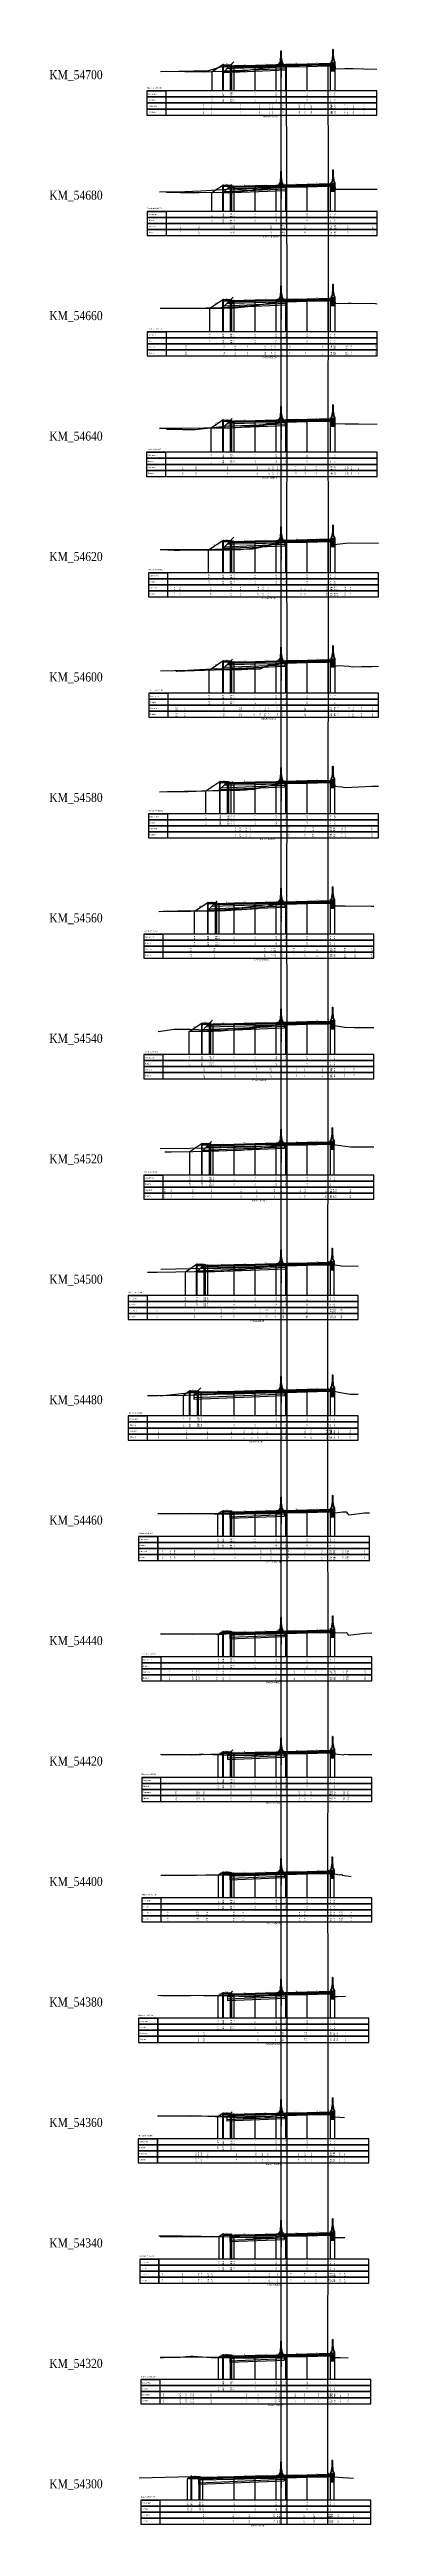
# Model space of a CAD drawing. Header units: millimetres. Extents: x 588755 to 588810, y 328107 to 328518.
import ezdxf

# ---------------------------------------------------------------- set-up
doc = ezdxf.new("R2010")
doc.units = ezdxf.units.MM
doc.header["$LTSCALE"] = 0.1
doc.header["$PDMODE"] = 32
doc.header["$PDSIZE"] = 0.05
doc.linetypes.add('DASH02', pattern=[0.6, 0.2, -0.2, 0, -0.2])
for name, color, linetype in [('0001______11', 1, 'Continuous'), ('003O______11', 1, 'Continuous'), ('018Q______11', 1, 'Continuous'), ('01EI_____313', 1, 'DASH02'), ('01EI______11', 1, 'Continuous'), ('01EI______31', 3, 'Continuous'), ('01EI______71', 7, 'Continuous'), ('01EM_____313', 1, 'DASH02'), ('01EM______11', 1, 'Continuous'), ('01EM______31', 3, 'Continuous'), ('01EM______71', 7, 'Continuous'), ('01EO_____313', 1, 'DASH02'), ('01EO______11', 1, 'Continuous'), ('01EO______31', 3, 'Continuous'), ('01EO______71', 7, 'Continuous'), ('01EQ_____313', 1, 'DASH02'), ('01EQ______11', 1, 'Continuous'), ('01EQ______31', 3, 'Continuous'), ('01EQ______71', 7, 'Continuous'), ('01ET_____313', 1, 'DASH02'), ('01ET______11', 1, 'Continuous'), ('01ET______31', 3, 'Continuous'), ('01ET______71', 7, 'Continuous'), ('01EV_____313', 1, 'DASH02'), ('01EV______11', 1, 'Continuous'), ('01EV______31', 3, 'Continuous'), ('01EV______71', 7, 'Continuous'), ('01EX_____313', 1, 'DASH02'), ('01EX______11', 1, 'Continuous'), ('01EX______31', 3, 'Continuous'), ('01EX______71', 7, 'Continuous'), ('01EZ_____313', 1, 'DASH02'), ('01EZ______11', 1, 'Continuous'), ('01EZ______31', 3, 'Continuous'), ('01EZ______71', 7, 'Continuous'), ('01F1_____313', 1, 'DASH02'), ('01F1______11', 1, 'Continuous'), ('01F1______31', 3, 'Continuous'), ('01F1______71', 7, 'Continuous'), ('01F5_____313', 1, 'DASH02'), ('01F5______11', 1, 'Continuous'), ('01F5______31', 3, 'Continuous'), ('01F5______71', 7, 'Continuous'), ('01F9_____313', 1, 'DASH02'), ('01F9______11', 1, 'Continuous'), ('01F9______31', 3, 'Continuous'), ('01F9______71', 7, 'Continuous'), ('01FC_____313', 1, 'DASH02'), ('01FC______11', 1, 'Continuous'), ('01FC______31', 3, 'Continuous'), ('01FC______71', 7, 'Continuous'), ('01FE_____313', 1, 'DASH02'), ('01FE______11', 1, 'Continuous'), ('01FE______31', 3, 'Continuous'), ('01FE______71', 7, 'Continuous'), ('01FH_____313', 1, 'DASH02'), ('01FH______11', 1, 'Continuous'), ('01FH______31', 3, 'Continuous'), ('01FH______71', 7, 'Continuous'), ('01FJ_____313', 1, 'DASH02'), ('01FJ______11', 1, 'Continuous'), ('01FJ______31', 3, 'Continuous'), ('01FJ______71', 7, 'Continuous'), ('01FM_____313', 1, 'DASH02'), ('01FM______11', 1, 'Continuous'), ('01FM______31', 3, 'Continuous'), ('01FM______71', 7, 'Continuous'), ('01FO_____313', 1, 'DASH02'), ('01FO______11', 1, 'Continuous'), ('01FO______31', 3, 'Continuous'), ('01FO______71', 7, 'Continuous'), ('01FQ_____313', 1, 'DASH02'), ('01FQ______11', 1, 'Continuous'), ('01FQ______31', 3, 'Continuous'), ('01FQ______71', 7, 'Continuous'), ('01FS_____313', 1, 'DASH02'), ('01FS______11', 1, 'Continuous'), ('01FS______31', 3, 'Continuous'), ('01FS______71', 7, 'Continuous'), ('01FU_____313', 1, 'DASH02'), ('01FU______11', 1, 'Continuous'), ('01FU______31', 3, 'Continuous'), ('01FU______71', 7, 'Continuous'), ('01FW_____313', 1, 'DASH02'), ('01FW______11', 1, 'Continuous'), ('01FW______31', 3, 'Continuous'), ('01FW______71', 7, 'Continuous'), ('0_pct_denumiri', 7, 'Continuous'), ('0_pct_simboluri', 7, 'Continuous')]:
    doc.layers.add(name, color=color, linetype=linetype)
for name, color, linetype, lineweight in [('D-trotuare', 1, 'Continuous', 0), ('DREAPTA', 2, 'Continuous', 30), ('proiectat', 1, 'Continuous', 35), ('STANGA', 6, 'Continuous', 30), ('Teren_natural_masurat', 60, 'Continuous', 30), ('tip new jersey', 7, 'Continuous', 35), ('umplutura', 6, 'Continuous', 35)]:
    doc.layers.add(name, color=color, linetype=linetype, lineweight=lineweight)
doc.styles.get("Standard").update_dxf_attribs({"font": 'arial.ttf'})
doc.styles.add('TIMES_NEW_ROMAN', font='times.ttf')

# ---------------------------------------------------------------- blocks, each defined once
blk = doc.blocks.new('Punct')
blk.add_point((0, 0))
at = {"flags": 1}
for tag, p in [('DENPCT', (1.4, 0)), ('COTA', (1.4, -2.5)), ('COD', (1.4, -5))]:
    blk.add_attdef(tag, p, '', height=1.5, dxfattribs=at)
blk = doc.blocks.new('Bmare')
h = blk.add_hatch()
h.set_pattern_fill('ANSI31', color=8, scale=4)
h.set_pattern_definition([(45, (-1448, -631.6811), (-0.35355339, 0.35355339), [])])
h.paths.add_polyline_path([(-2, 0), (-3, -1), (-3, -2.5), (0, -2.5), (0, -1), (-2, -1)])
h = blk.add_hatch()
h.set_pattern_fill('ANSI31', color=8, scale=3, angle=90)
h.set_pattern_definition([(135, (-1448, -631.6811), (-0.26516504, -0.26516504), [])])
h.paths.add_polyline_path([(0, -1), (-2, -1), (-2, 1.5), (-0.3, 1.5), (0, 0)])
at = {"layer": 'D-trotuare'}
for points in [[(-2, 0), (-3, -1), (-3, -2.5), (0, -2.5), (0, -1), (-2, -1)], [(0, -1), (-2, -1), (-2, 1.5), (-0.3, 1.5), (0, 0)]]:
    blk.add_lwpolyline(points, close=True, dxfattribs=at)
blk = doc.blocks.new('Bmica')
h = blk.add_hatch()
h.set_pattern_fill('ANSI31', color=8, scale=3)
h.set_pattern_definition([(45, (-1452.71984, -286.1016), (-0.26516504, 0.26516504), [])])
h.paths.add_polyline_path([(-1, -1.5), (0, -1.5), (0, 0), (-1, 0)])
h = blk.add_hatch()
h.set_pattern_fill('ANSI31', color=8, scale=3, angle=90)
h.set_pattern_definition([(135, (-1452.71984, -286.1016), (-0.26516504, -0.26516504), [])])
h.paths.add_polyline_path([(0, -0.5), (0, -1.5), (-1, -1.5), (-1, -2.5), (0.5, -2.5), (1, -2.5), (1, -1.5)])
at = {"layer": '003O______11'}
for points in [[(-1, -1.5), (0, -1.5), (0, 0), (-1, 0)], [(0, -0.5), (0, -1.5), (-1, -1.5), (-1, -2.5), (0.5, -2.5), (1, -2.5), (1, -1.5)]]:
    blk.add_lwpolyline(points, close=True, dxfattribs=at)

msp = doc.modelspace()

# ---------------------------------------------------------------- hatches: boundary and pattern name
h = msp.add_hatch()
h.set_pattern_fill('ANSI31', color=8, scale=0.5)
h.set_pattern_definition([(45, (588767.257437, 328502.8001), (-0.04419417, 0.04419417), [])])
h.paths.add_polyline_path([(588801.96, 328514.5), (588802.56, 328514.5), (588802.56, 328515.78), (588801.96, 328515.78)])
h = msp.add_hatch()
h.set_pattern_fill('ANSI31', color=8, scale=0.5)
h.set_pattern_definition([(45, (588767.261766, 328482.80076), (-0.04419417, 0.04419417), [])])
h.paths.add_polyline_path([(588801.96, 328494.5), (588802.56, 328494.5), (588802.56, 328495.78), (588801.96, 328495.78)])
h = msp.add_hatch()
h.set_pattern_fill('ANSI31', color=8, scale=0.5)
h.set_pattern_definition([(45, (588767.24538, 328463.80142), (-0.04419417, 0.04419417), [])])
h.paths.add_polyline_path([(588801.95, 328475.5), (588802.55, 328475.5), (588802.55, 328476.78), (588801.95, 328476.78)])
h = msp.add_hatch()
h.set_pattern_fill('ANSI31', color=8, scale=0.5)
h.set_pattern_definition([(45, (588767.23223, 328443.80208), (-0.04419417, 0.04419417), [])])
h.paths.add_polyline_path([(588801.93, 328455.5), (588802.53, 328455.5), (588802.53, 328456.78), (588801.93, 328456.78)])
h = msp.add_hatch()
h.set_pattern_fill('ANSI31', color=8, scale=0.5)
h.set_pattern_definition([(45, (588767.21833, 328423.80274), (-0.04419417, 0.04419417), [])])
h.paths.add_polyline_path([(588801.92, 328435.5), (588802.52, 328435.5), (588802.52, 328436.78), (588801.92, 328436.78)])
h = msp.add_hatch()
h.set_pattern_fill('ANSI31', color=8, scale=0.5)
h.set_pattern_definition([(45, (588767.23371, 328403.8034), (-0.04419417, 0.04419417), [])])
h.paths.add_polyline_path([(588801.93, 328415.5), (588802.53, 328415.5), (588802.53, 328416.78), (588801.93, 328416.78)])
h = msp.add_hatch()
h.set_pattern_fill('ANSI31', color=8, scale=0.5)
h.set_pattern_definition([(45, (588767.21255, 328383.78982), (-0.04419417, 0.04419417), [])])
h.paths.add_polyline_path([(588801.91, 328395.49), (588802.51, 328395.49), (588802.51, 328396.77), (588801.91, 328396.77)])
h = msp.add_hatch()
h.set_pattern_fill('ANSI31', color=8, scale=0.5)
h.set_pattern_definition([(45, (588767.18699, 328363.77625), (-0.04419417, 0.04419417), [])])
h.paths.add_polyline_path([(588801.89, 328375.44), (588802.49, 328375.44), (588802.49, 328376.76), (588801.89, 328376.76)])
h = msp.add_hatch()
h.set_pattern_fill('ANSI31', color=8, scale=0.5)
h.set_pattern_definition([(45, (588767.17346, 328343.76268), (-0.04419417, 0.04419417), [])])
h.paths.add_polyline_path([(588801.87, 328355.43), (588802.47, 328355.43), (588802.47, 328356.74), (588801.87, 328356.74)])
h = msp.add_hatch()
h.set_pattern_fill('ANSI31', color=8, scale=0.5)
h.set_pattern_definition([(45, (588767.115336, 328323.7491), (-0.04419417, 0.04419417), [])])
h.paths.add_polyline_path([(588801.82, 328335.41), (588802.42, 328335.41), (588802.42, 328336.73), (588801.82, 328336.73)])
h = msp.add_hatch()
h.set_pattern_fill('ANSI31', color=8, scale=0.5)
h.set_pattern_definition([(45, (588767.115336, 328303.73551), (-0.04419417, 0.04419417), [])])
h.paths.add_polyline_path([(588801.82, 328315.4), (588802.42, 328315.4), (588802.42, 328316.72), (588801.82, 328316.72)])
h = msp.add_hatch()
h.set_pattern_fill('ANSI31', color=8, scale=0.5)
h.set_pattern_definition([(45, (588767.16588, 328282.72194), (-0.04419417, 0.04419417), [])])
h.paths.add_polyline_path([(588801.87, 328294.39), (588802.47, 328294.39), (588802.47, 328295.7), (588801.87, 328295.7)])
h = msp.add_hatch()
h.set_pattern_fill('ANSI31', color=8, scale=0.5)
h.set_pattern_definition([(45, (588767.18615, 328262.70837), (-0.04419417, 0.04419417), [])])
h.paths.add_polyline_path([(588801.89, 328274.4), (588802.49, 328274.4), (588802.49, 328275.69), (588801.89, 328275.69)])
h = msp.add_hatch()
h.set_pattern_fill('ANSI31', color=8, scale=0.5)
h.set_pattern_definition([(45, (588767.187954, 328242.69478), (-0.04419417, 0.04419417), [])])
h.paths.add_polyline_path([(588801.89, 328254.39), (588802.49, 328254.39), (588802.49, 328255.68), (588801.89, 328255.68)])
h = msp.add_hatch()
h.set_pattern_fill('ANSI31', color=8, scale=0.5)
h.set_pattern_definition([(45, (588767.201265, 328222.68582), (-0.04419417, 0.04419417), [])])
h.paths.add_polyline_path([(588801.9, 328234.38), (588802.5, 328234.38), (588802.5, 328235.67), (588801.9, 328235.67)])
h = msp.add_hatch()
h.set_pattern_fill('ANSI31', color=8, scale=0.5)
h.set_pattern_definition([(45, (588767.115336, 328202.68146), (-0.04419417, 0.04419417), [])])
h.paths.add_polyline_path([(588801.82, 328214.38), (588802.42, 328214.38), (588802.42, 328215.66), (588801.82, 328215.66)])
h = msp.add_hatch()
h.set_pattern_fill('ANSI31', color=8, scale=0.5)
h.set_pattern_definition([(45, (588767.173766, 328182.6771), (-0.04419417, 0.04419417), [])])
h.paths.add_polyline_path([(588801.87, 328194.37), (588802.47, 328194.37), (588802.47, 328195.66), (588801.87, 328195.66)])
h = msp.add_hatch()
h.set_pattern_fill('ANSI31', color=8, scale=0.5)
h.set_pattern_definition([(45, (588767.18226, 328162.66754), (-0.04419417, 0.04419417), [])])
h.paths.add_polyline_path([(588801.88, 328174.36), (588802.48, 328174.36), (588802.48, 328175.65), (588801.88, 328175.65)])
h = msp.add_hatch()
h.set_pattern_fill('ANSI31', color=8, scale=0.5)
h.set_pattern_definition([(45, (588767.18106, 328142.61544), (-0.04419417, 0.04419417), [])])
h.paths.add_polyline_path([(588801.88, 328154.31), (588802.48, 328154.31), (588802.48, 328155.6), (588801.88, 328155.6)])
h = msp.add_hatch()
h.set_pattern_fill('ANSI31', color=8, scale=0.5)
h.set_pattern_definition([(45, (588767.19414, 328122.56334), (-0.04419417, 0.04419417), [])])
h.paths.add_polyline_path([(588801.89, 328134.26), (588802.49, 328134.26), (588802.49, 328135.54), (588801.89, 328135.54)])
h = msp.add_hatch()
h.set_pattern_fill('ANSI31', color=8, scale=0.5)
h.set_pattern_definition([(45, (588767.115336, 328102.51124), (-0.04419417, 0.04419417), [])])
h.paths.add_polyline_path([(588801.82, 328114.18), (588802.42, 328114.18), (588802.42, 328115.49), (588801.82, 328115.49)])

# ---------------------------------------------------------------- linework, layer by layer
for points in [[(588784.82, 328515.07), (588785.75, 328516)], [(588793.62, 328107.14), (588793.62, 328517.77)], [(588809.53, 328507.14), (588809.53, 328511.14)], [(588784.82, 328495.07), (588785.35, 328495.6)], [(588809.55, 328487.14), (588809.55, 328491.14)], [(588784.82, 328476.07), (588785.63, 328476.89)], [(588809.55, 328467.14), (588809.55, 328471.14)], [(588784.82, 328456.07), (588785.5, 328456.76)], [(588809.55, 328447.14), (588809.55, 328451.14)], [(588784.82, 328436.08), (588785.77, 328437.03)], [(588809.79, 328427.14), (588809.79, 328431.14)], [(588784.82, 328416.08), (588785.52, 328416.78)], [(588809.79, 328407.14), (588809.79, 328411.14)], [(588784.32, 328396.05), (588784.56, 328396.29)], [(588809.79, 328387.14), (588809.79, 328391.14)], [(588782.32, 328375.99), (588782.99, 328376.65)], [(588809.01, 328367.14), (588809.01, 328371.14)], [(588781.32, 328355.95), (588782.21, 328356.84)], [(588809.01, 328347.14), (588809.01, 328351.14)], [(588781.32, 328335.93), (588782.07, 328336.69)], [(588809.01, 328327.14), (588809.01, 328331.14)], [(588780.46, 328315.9), (588780.67, 328316.11)], [(588806.43, 328307.14), (588806.43, 328311.14)], [(588779.32, 328294.86), (588780.26, 328295.8)], [(588806.43, 328287.14), (588806.43, 328291.14)], [(588808.28, 328267.14), (588808.28, 328271.14)], [(588808.68, 328247.14), (588808.68, 328251.14)], [(588784.82, 328234.96), (588785.59, 328235.73)], [(588808.68, 328227.14), (588808.68, 328231.14)], [(588808.68, 328207.14), (588808.68, 328211.14)], [(588784.82, 328194.95), (588785.53, 328195.66)], [(588808.18, 328187.14), (588808.18, 328191.14)], [(588784.82, 328174.94), (588785.48, 328175.6)], [(588808.18, 328167.14), (588808.18, 328171.14)], [(588808.18, 328147.14), (588808.18, 328151.14)], [(588808.54, 328127.14), (588808.54, 328131.14)], [(588808.54, 328107.14), (588808.54, 328111.14)]]:
    msp.add_lwpolyline(points)
for p in [(588793.62, 328511.14), (588793.62, 328491.14), (588793.62, 328471.14), (588793.62, 328451.14), (588793.62, 328431.14), (588793.62, 328411.14), (588793.62, 328391.14), (588793.62, 328371.14), (588793.62, 328351.14), (588793.62, 328331.14), (588793.62, 328311.14), (588793.62, 328291.14), (588793.62, 328271.14), (588793.62, 328251.14), (588793.62, 328231.14), (588793.62, 328211.14), (588793.62, 328191.14), (588793.62, 328171.14), (588793.62, 328151.14), (588793.62, 328131.14), (588793.62, 328111.14)]:
    msp.add_point(p)
at = {"layer": '0001______11'}
for points in [[(588785.21, 328515.44), (588784.01, 328515.47)], [(588785.22, 328515.34), (588784.11, 328515.36)], [(588785.13, 328515.24), (588784.12, 328515.26)], [(588785.12, 328515.08), (588784.82, 328515.07), (588784.13, 328514.39)], [(588794.4, 328514.82), (588784.15, 328514.41)], [(588794.4, 328515.14), (588794.4, 328514.62)], [(588784.13, 328514.21), (588794.4, 328514.62)], [(588784.13, 328514.39), (588784.13, 328514.21)], [(588785.21, 328495.44), (588784.01, 328495.47)], [(588785.12, 328495.08), (588784.82, 328495.07), (588784.06, 328494.32)], [(588784.06, 328494.2), (588794.36, 328494.62)], [(588784.06, 328494.32), (588784.06, 328494.2)], [(588785.22, 328495.34), (588784.11, 328495.36)], [(588785.13, 328495.24), (588784.12, 328495.26)], [(588794.36, 328494.82), (588784.15, 328494.41)], [(588794.36, 328495.14), (588794.36, 328494.62)], [(588785.12, 328476.08), (588784.82, 328476.07), (588783.84, 328475.09)], [(588783.94, 328475.2), (588794.35, 328475.62)], [(588785.21, 328476.44), (588784.01, 328476.47)], [(588785.22, 328476.34), (588784.11, 328476.36)], [(588785.13, 328476.24), (588784.12, 328476.26)], [(588794.35, 328475.82), (588784.15, 328475.41)], [(588794.35, 328476.14), (588794.35, 328475.62)], [(588785.21, 328456.44), (588784.01, 328456.47)], [(588785.22, 328456.34), (588784.11, 328456.37)], [(588785.13, 328456.24), (588784.12, 328456.27)], [(588785.12, 328456.08), (588784.82, 328456.07), (588784.2, 328455.46)], [(588794.3, 328455.81), (588784.2, 328455.41)], [(588784.2, 328455.21), (588794.3, 328455.61)], [(588784.2, 328455.46), (588784.2, 328455.21)], [(588794.3, 328456.14), (588794.3, 328455.61)], [(588785.12, 328436.08), (588784.82, 328436.08), (588783.7, 328434.96)], [(588783.94, 328435.2), (588794.24, 328435.61)], [(588785.21, 328436.44), (588784.01, 328436.47)], [(588785.22, 328436.34), (588784.11, 328436.37)], [(588785.13, 328436.25), (588784.12, 328436.27)], [(588794.24, 328435.81), (588784.15, 328435.41)], [(588794.24, 328436.13), (588794.24, 328435.61)], [(588785.21, 328416.44), (588784.01, 328416.47)], [(588785.22, 328416.34), (588784.11, 328416.37)], [(588785.13, 328416.25), (588784.12, 328416.27)], [(588794.23, 328416.13), (588794.23, 328415.61)], [(588785.12, 328416.08), (588784.82, 328416.08), (588783.8, 328415.06)], [(588783.94, 328415.2), (588794.23, 328415.61)], [(588794.23, 328415.81), (588784.15, 328415.41)], [(588784.62, 328396.06), (588784.32, 328396.05), (588783.24, 328394.97)], [(588783.44, 328395.17), (588794.24, 328395.6)], [(588784.72, 328396.42), (588783.52, 328396.44)], [(588784.72, 328396.32), (588783.62, 328396.34)], [(588784.64, 328396.22), (588783.62, 328396.24)], [(588794.24, 328395.8), (588783.65, 328395.38)], [(588794.24, 328396.12), (588794.24, 328395.6)], [(588782.62, 328375.99), (588782.32, 328375.99), (588781.32, 328374.98)], [(588781.44, 328375.1), (588794.22, 328375.61)], [(588782.72, 328376.36), (588781.52, 328376.38)], [(588782.72, 328376.25), (588781.62, 328376.28)], [(588782.64, 328376.16), (588781.62, 328376.18)], [(588794.22, 328375.81), (588781.64, 328375.31)], [(588794.22, 328376.11), (588794.22, 328375.61)], [(588781.62, 328355.96), (588781.32, 328355.95), (588780.37, 328355)], [(588780.41, 328355.04), (588794.16, 328355.59)], [(588781.71, 328356.32), (588780.51, 328356.34)], [(588781.72, 328356.22), (588780.61, 328356.24)], [(588781.63, 328356.12), (588780.62, 328356.14)], [(588794.16, 328355.79), (588780.62, 328355.25)], [(588794.16, 328356.09), (588794.16, 328355.59)], [(588781.62, 328335.94), (588781.32, 328335.93), (588780.48, 328335.1)], [(588780.48, 328335.03), (588794.19, 328335.58)], [(588780.48, 328335.1), (588780.48, 328335.03)], [(588781.71, 328336.3), (588780.51, 328336.33)], [(588781.72, 328336.2), (588780.61, 328336.22)], [(588781.63, 328336.1), (588780.62, 328336.12)], [(588794.19, 328335.78), (588780.62, 328335.24)], [(588794.19, 328336.08), (588794.19, 328335.58)], [(588780.86, 328316.27), (588779.66, 328316.29)], [(588780.76, 328315.91), (588780.46, 328315.9), (588779.69, 328315.13)], [(588779.69, 328314.99), (588794.45, 328315.58)], [(588779.69, 328315.13), (588779.69, 328314.99)], [(588794.45, 328315.78), (588779.75, 328315.19)], [(588780.86, 328316.17), (588779.76, 328316.19)], [(588780.78, 328316.07), (588779.76, 328316.09)], [(588794.45, 328316.07), (588794.45, 328315.58)], [(588779.72, 328295.23), (588778.52, 328295.25)], [(588779.72, 328295.13), (588778.61, 328295.15)], [(588779.63, 328295.03), (588778.62, 328295.05)], [(588779.62, 328294.87), (588779.32, 328294.86), (588779.12, 328294.65)], [(588794.26, 328294.76), (588779.12, 328294.15)], [(588779.12, 328294.65), (588779.12, 328293.95)], [(588779.12, 328293.95), (588794.26, 328294.56)], [(588794.26, 328295.05), (588794.26, 328294.56)], [(588785.21, 328275.35), (588784.01, 328275.37)], [(588785.22, 328275.25), (588784.11, 328275.27)], [(588785.13, 328275.15), (588784.12, 328275.17)], [(588785.12, 328274.99), (588785.12, 328274.15)], [(588794.17, 328274.72), (588785.12, 328274.35)], [(588785.12, 328274.15), (588794.17, 328274.52)], [(588794.17, 328275.04), (588794.17, 328274.52)], [(588785.21, 328255.34), (588784.01, 328255.36)], [(588785.22, 328255.24), (588784.11, 328255.26)], [(588785.13, 328255.14), (588784.12, 328255.16)], [(588785.12, 328254.98), (588785.12, 328254.14)], [(588794.13, 328254.7), (588785.12, 328254.34)], [(588785.12, 328254.14), (588794.13, 328254.5)], [(588794.13, 328255.02), (588794.13, 328254.5)], [(588785.21, 328235.33), (588784.01, 328235.35)], [(588785.22, 328235.23), (588784.11, 328235.25)], [(588785.13, 328235.13), (588784.12, 328235.15)], [(588785.12, 328234.97), (588784.82, 328234.96), (588784.71, 328234.85)], [(588784.71, 328234.85), (588784.71, 328234.11)], [(588794.13, 328234.69), (588784.71, 328234.31)], [(588784.71, 328234.11), (588794.13, 328234.49)], [(588794.13, 328235.01), (588794.13, 328234.49)], [(588785.21, 328215.32), (588784.01, 328215.35)], [(588785.22, 328215.22), (588784.11, 328215.24)], [(588785.13, 328215.12), (588784.12, 328215.14)], [(588785.12, 328214.96), (588785.12, 328214.13)], [(588794.2, 328214.69), (588785.12, 328214.33)], [(588794.2, 328215.01), (588794.2, 328214.49)], [(588785.12, 328214.13), (588794.2, 328214.49)], [(588785.21, 328195.32), (588784.01, 328195.34)], [(588785.22, 328195.22), (588784.11, 328195.24)], [(588785.13, 328195.12), (588784.12, 328195.14)], [(588785.12, 328194.96), (588784.82, 328194.95), (588784.72, 328194.85)], [(588784.72, 328194.85), (588784.72, 328194.11)], [(588794.38, 328194.69), (588784.72, 328194.31)], [(588784.72, 328194.11), (588794.38, 328194.49)], [(588794.38, 328195.01), (588794.38, 328194.49)], [(588785.21, 328175.31), (588784.01, 328175.33)], [(588785.22, 328175.21), (588784.11, 328175.23)], [(588785.13, 328175.11), (588784.12, 328175.13)], [(588785.12, 328174.95), (588784.82, 328174.94), (588784.62, 328174.74)], [(588784.62, 328174.74), (588784.62, 328174.09)], [(588794.18, 328174.68), (588784.62, 328174.29)], [(588784.62, 328174.09), (588794.18, 328174.48)], [(588794.18, 328175), (588794.18, 328174.48)], [(588785.21, 328155.26), (588784.01, 328155.28)], [(588785.22, 328155.16), (588784.11, 328155.18)], [(588785.13, 328155.06), (588784.12, 328155.08)], [(588785.12, 328154.9), (588785.12, 328154.06)], [(588794.13, 328154.62), (588785.12, 328154.26)], [(588785.12, 328154.06), (588794.13, 328154.42)], [(588794.13, 328154.94), (588794.13, 328154.42)], [(588785.21, 328135.2), (588784.01, 328135.23)], [(588785.22, 328135.1), (588784.11, 328135.13)], [(588785.13, 328135.01), (588784.12, 328135.03)], [(588785.12, 328134.84), (588785.12, 328134.01)], [(588794.13, 328134.57), (588785.12, 328134.21)], [(588785.12, 328134.01), (588794.13, 328134.37)], [(588794.13, 328134.89), (588794.13, 328134.37)], [(588779.99, 328115.02), (588778.79, 328115.05)], [(588779.99, 328114.92), (588778.88, 328114.94)], [(588779.9, 328114.82), (588778.89, 328114.84)], [(588779.89, 328114.66), (588779.89, 328113.77)], [(588794.14, 328114.54), (588779.89, 328113.97)], [(588779.89, 328113.77), (588794.14, 328114.34)], [(588794.14, 328114.84), (588794.14, 328114.34)]]:
    msp.add_lwpolyline(points, dxfattribs=at)
for points in [[(588801.96, 328514.5), (588802.56, 328514.5), (588802.56, 328515.78), (588801.96, 328515.78)], [(588801.96, 328494.5), (588802.56, 328494.5), (588802.56, 328495.78), (588801.96, 328495.78)], [(588801.95, 328475.5), (588802.55, 328475.5), (588802.55, 328476.78), (588801.95, 328476.78)], [(588801.93, 328455.5), (588802.53, 328455.5), (588802.53, 328456.78), (588801.93, 328456.78)], [(588801.92, 328435.5), (588802.52, 328435.5), (588802.52, 328436.78), (588801.92, 328436.78)], [(588801.93, 328415.5), (588802.53, 328415.5), (588802.53, 328416.78), (588801.93, 328416.78)], [(588801.91, 328395.49), (588802.51, 328395.49), (588802.51, 328396.77), (588801.91, 328396.77)], [(588801.89, 328375.44), (588802.49, 328375.44), (588802.49, 328376.76), (588801.89, 328376.76)], [(588801.87, 328355.43), (588802.47, 328355.43), (588802.47, 328356.74), (588801.87, 328356.74)], [(588801.82, 328335.41), (588802.42, 328335.41), (588802.42, 328336.73), (588801.82, 328336.73)], [(588801.82, 328315.4), (588802.42, 328315.4), (588802.42, 328316.72), (588801.82, 328316.72)], [(588801.87, 328294.39), (588802.47, 328294.39), (588802.47, 328295.7), (588801.87, 328295.7)], [(588801.89, 328274.4), (588802.49, 328274.4), (588802.49, 328275.69), (588801.89, 328275.69)], [(588801.89, 328254.39), (588802.49, 328254.39), (588802.49, 328255.68), (588801.89, 328255.68)], [(588801.9, 328234.38), (588802.5, 328234.38), (588802.5, 328235.67), (588801.9, 328235.67)], [(588801.82, 328214.38), (588802.42, 328214.38), (588802.42, 328215.66), (588801.82, 328215.66)], [(588801.87, 328194.37), (588802.47, 328194.37), (588802.47, 328195.66), (588801.87, 328195.66)], [(588801.88, 328174.36), (588802.48, 328174.36), (588802.48, 328175.65), (588801.88, 328175.65)], [(588801.88, 328154.31), (588802.48, 328154.31), (588802.48, 328155.6), (588801.88, 328155.6)], [(588801.89, 328134.26), (588802.49, 328134.26), (588802.49, 328135.54), (588801.89, 328135.54)], [(588801.82, 328114.18), (588802.42, 328114.18), (588802.42, 328115.49), (588801.82, 328115.49)]]:
    msp.add_lwpolyline(points, close=True, dxfattribs=at)
at = {"layer": '018Q______11'}
for points in [[(588784.63, 328514.89), (588785.83, 328514.92), (588789.33, 328515.01), (588792.83, 328515.1), (588793.63, 328515.12), (588794.43, 328515.14), (588797.93, 328515.22), (588801.43, 328515.31), (588801.96, 328515.32)], [(588784.87, 328515.13), (588785.82, 328515.15), (588789.32, 328515.24), (588792.82, 328515.33), (588793.62, 328515.35), (588794.42, 328515.37), (588797.92, 328515.45), (588801.42, 328515.54), (588801.96, 328515.55)], [(588785.42, 328515.28), (588785.82, 328515.29), (588789.32, 328515.38), (588792.82, 328515.47), (588793.62, 328515.49), (588794.42, 328515.51), (588797.92, 328515.59), (588801.42, 328515.68), (588801.96, 328515.69)], [(588785.42, 328515.22), (588785.82, 328515.23), (588789.32, 328515.32), (588792.82, 328515.41), (588793.62, 328515.43), (588794.42, 328515.45), (588797.92, 328515.53), (588801.42, 328515.62), (588801.96, 328515.63)], [(588784.63, 328494.89), (588785.83, 328494.92), (588789.33, 328495.01), (588792.83, 328495.1), (588793.63, 328495.12), (588794.43, 328495.14), (588797.93, 328495.22), (588801.43, 328495.31), (588801.96, 328495.33)], [(588784.87, 328495.13), (588785.82, 328495.15), (588789.32, 328495.24), (588792.82, 328495.33), (588793.62, 328495.35), (588794.42, 328495.37), (588797.92, 328495.45), (588801.42, 328495.54), (588801.96, 328495.56)], [(588785.42, 328495.28), (588785.82, 328495.29), (588789.32, 328495.38), (588792.82, 328495.47), (588793.62, 328495.49), (588794.42, 328495.51), (588797.92, 328495.59), (588801.42, 328495.68), (588801.96, 328495.7)], [(588785.42, 328495.22), (588785.82, 328495.23), (588789.32, 328495.32), (588792.82, 328495.41), (588793.62, 328495.43), (588794.42, 328495.45), (588797.92, 328495.53), (588801.42, 328495.62), (588801.96, 328495.64)], [(588784.63, 328475.89), (588785.83, 328475.92), (588789.33, 328476.01), (588792.83, 328476.1), (588793.63, 328476.12), (588794.43, 328476.14), (588797.93, 328476.23), (588801.43, 328476.31), (588801.95, 328476.33)], [(588784.87, 328476.13), (588785.82, 328476.15), (588789.32, 328476.24), (588792.82, 328476.33), (588793.62, 328476.35), (588794.42, 328476.37), (588797.92, 328476.45), (588801.42, 328476.54), (588801.95, 328476.56)], [(588785.42, 328476.28), (588785.82, 328476.29), (588789.32, 328476.38), (588792.82, 328476.47), (588793.62, 328476.49), (588794.42, 328476.51), (588797.92, 328476.59), (588801.42, 328476.68), (588801.95, 328476.7)], [(588785.42, 328476.22), (588785.82, 328476.23), (588789.32, 328476.32), (588792.82, 328476.41), (588793.62, 328476.43), (588794.42, 328476.45), (588797.92, 328476.53), (588801.42, 328476.62), (588801.95, 328476.64)], [(588784.63, 328455.89), (588785.83, 328455.92), (588789.33, 328456.01), (588792.83, 328456.1), (588793.63, 328456.12), (588794.43, 328456.14), (588797.93, 328456.23), (588801.43, 328456.31), (588801.93, 328456.33)], [(588784.87, 328456.13), (588785.82, 328456.15), (588789.32, 328456.24), (588792.82, 328456.33), (588793.62, 328456.35), (588794.42, 328456.37), (588797.92, 328456.46), (588801.42, 328456.54), (588801.93, 328456.56)], [(588785.42, 328456.28), (588785.82, 328456.29), (588789.32, 328456.38), (588792.82, 328456.47), (588793.62, 328456.49), (588794.42, 328456.51), (588797.92, 328456.6), (588801.42, 328456.68), (588801.93, 328456.7)], [(588785.42, 328456.22), (588785.82, 328456.23), (588789.32, 328456.32), (588792.82, 328456.41), (588793.62, 328456.43), (588794.42, 328456.45), (588797.92, 328456.54), (588801.42, 328456.62), (588801.93, 328456.64)], [(588785.42, 328436.28), (588785.82, 328436.29), (588789.32, 328436.38), (588792.82, 328436.47), (588793.62, 328436.49), (588794.42, 328436.51), (588797.92, 328436.6), (588801.42, 328436.68), (588801.92, 328436.7)], [(588784.63, 328435.89), (588785.83, 328435.92), (588789.33, 328436.01), (588792.83, 328436.1), (588793.63, 328436.12), (588794.43, 328436.14), (588797.93, 328436.23), (588801.43, 328436.31), (588801.92, 328436.33)], [(588784.87, 328436.13), (588785.82, 328436.15), (588789.32, 328436.24), (588792.82, 328436.33), (588793.62, 328436.35), (588794.42, 328436.37), (588797.92, 328436.46), (588801.42, 328436.54), (588801.92, 328436.56)], [(588785.42, 328436.22), (588785.82, 328436.23), (588789.32, 328436.32), (588792.82, 328436.41), (588793.62, 328436.43), (588794.42, 328436.45), (588797.92, 328436.54), (588801.42, 328436.62), (588801.92, 328436.64)], [(588784.63, 328415.89), (588785.83, 328415.92), (588789.33, 328416.01), (588792.83, 328416.1), (588793.63, 328416.12), (588794.43, 328416.14), (588797.93, 328416.23), (588801.43, 328416.31), (588801.93, 328416.33)], [(588784.87, 328416.13), (588785.82, 328416.15), (588789.32, 328416.24), (588792.82, 328416.33), (588793.62, 328416.35), (588794.42, 328416.37), (588797.92, 328416.46), (588801.42, 328416.54), (588801.93, 328416.56)], [(588785.42, 328416.28), (588785.82, 328416.29), (588789.32, 328416.38), (588792.82, 328416.47), (588793.62, 328416.49), (588794.42, 328416.51), (588797.92, 328416.6), (588801.42, 328416.68), (588801.93, 328416.7)], [(588785.42, 328416.22), (588785.82, 328416.23), (588789.32, 328416.32), (588792.82, 328416.41), (588793.62, 328416.43), (588794.42, 328416.45), (588797.92, 328416.54), (588801.42, 328416.62), (588801.93, 328416.64)], [(588784.14, 328395.87), (588785.83, 328395.91), (588789.33, 328396), (588792.83, 328396.09), (588793.63, 328396.11), (588794.43, 328396.13), (588797.93, 328396.21), (588801.43, 328396.3), (588801.91, 328396.31)], [(588784.38, 328396.1), (588785.82, 328396.14), (588789.32, 328396.23), (588792.82, 328396.32), (588793.62, 328396.34), (588794.42, 328396.36), (588797.92, 328396.44), (588801.42, 328396.53), (588801.91, 328396.54)], [(588784.92, 328396.26), (588785.82, 328396.28), (588789.32, 328396.37), (588792.82, 328396.46), (588793.62, 328396.48), (588794.42, 328396.5), (588797.92, 328396.58), (588801.42, 328396.67), (588801.91, 328396.68)], [(588784.92, 328396.2), (588785.82, 328396.22), (588789.32, 328396.31), (588792.82, 328396.4), (588793.62, 328396.42), (588794.42, 328396.44), (588797.92, 328396.52), (588801.42, 328396.61), (588801.91, 328396.62)], [(588782.14, 328375.81), (588785.83, 328375.9), (588789.33, 328375.98), (588792.83, 328376.07), (588793.63, 328376.09), (588794.43, 328376.11), (588797.93, 328376.2), (588801.43, 328376.29), (588801.89, 328376.3)], [(588782.38, 328376.04), (588785.82, 328376.13), (588789.32, 328376.21), (588792.82, 328376.3), (588793.62, 328376.32), (588794.42, 328376.34), (588797.92, 328376.43), (588801.42, 328376.52), (588801.89, 328376.53)], [(588782.92, 328376.19), (588785.82, 328376.27), (588789.32, 328376.35), (588792.82, 328376.44), (588793.62, 328376.46), (588794.42, 328376.48), (588797.92, 328376.57), (588801.42, 328376.66), (588801.89, 328376.67)], [(588782.92, 328376.13), (588785.82, 328376.21), (588789.32, 328376.29), (588792.82, 328376.38), (588793.62, 328376.4), (588794.42, 328376.42), (588797.92, 328376.51), (588801.42, 328376.6), (588801.89, 328376.61)], [(588781.13, 328355.77), (588785.83, 328355.88), (588789.33, 328355.97), (588792.83, 328356.06), (588793.63, 328356.08), (588794.43, 328356.1), (588797.93, 328356.19), (588801.43, 328356.27), (588801.87, 328356.29)], [(588781.37, 328356), (588785.82, 328356.11), (588789.32, 328356.2), (588792.82, 328356.29), (588793.62, 328356.31), (588794.42, 328356.33), (588797.92, 328356.42), (588801.42, 328356.5), (588801.87, 328356.52)], [(588781.92, 328356.16), (588785.82, 328356.25), (588789.32, 328356.34), (588792.82, 328356.43), (588793.62, 328356.45), (588794.42, 328356.47), (588797.92, 328356.56), (588801.42, 328356.64), (588801.87, 328356.66)], [(588781.92, 328356.1), (588785.82, 328356.19), (588789.32, 328356.28), (588792.82, 328356.37), (588793.62, 328356.39), (588794.42, 328356.41), (588797.92, 328356.5), (588801.42, 328356.58), (588801.87, 328356.6)], [(588781.13, 328335.75), (588785.83, 328335.87), (588789.33, 328335.96), (588792.83, 328336.05), (588793.63, 328336.07), (588794.43, 328336.09), (588797.93, 328336.17), (588801.43, 328336.26), (588801.82, 328336.27)], [(588781.37, 328335.99), (588785.82, 328336.1), (588789.32, 328336.19), (588792.82, 328336.28), (588793.62, 328336.3), (588794.42, 328336.32), (588797.92, 328336.4), (588801.42, 328336.49), (588801.82, 328336.5)], [(588781.92, 328336.14), (588785.82, 328336.24), (588789.32, 328336.33), (588792.82, 328336.42), (588793.62, 328336.44), (588794.42, 328336.46), (588797.92, 328336.54), (588801.42, 328336.63), (588801.82, 328336.64)], [(588781.92, 328336.08), (588785.82, 328336.18), (588789.32, 328336.27), (588792.82, 328336.36), (588793.62, 328336.38), (588794.42, 328336.4), (588797.92, 328336.48), (588801.42, 328336.57), (588801.82, 328336.58)], [(588780.28, 328315.72), (588785.83, 328315.86), (588789.33, 328315.94), (588792.83, 328316.03), (588793.63, 328316.05), (588794.43, 328316.07), (588797.93, 328316.16), (588801.43, 328316.25), (588801.82, 328316.26)], [(588780.52, 328315.95), (588785.82, 328316.09), (588789.32, 328316.17), (588792.82, 328316.26), (588793.62, 328316.28), (588794.42, 328316.3), (588797.92, 328316.39), (588801.42, 328316.48), (588801.82, 328316.49)], [(588781.06, 328316.11), (588785.82, 328316.23), (588789.32, 328316.31), (588792.82, 328316.4), (588793.62, 328316.42), (588794.42, 328316.44), (588797.92, 328316.53), (588801.42, 328316.62), (588801.82, 328316.63)], [(588781.06, 328316.05), (588785.82, 328316.17), (588789.32, 328316.25), (588792.82, 328316.34), (588793.62, 328316.36), (588794.42, 328316.38), (588797.92, 328316.47), (588801.42, 328316.56), (588801.82, 328316.57)], [(588779.14, 328294.68), (588785.83, 328294.84), (588789.33, 328294.93), (588792.83, 328295.02), (588793.63, 328295.04), (588794.43, 328295.06), (588797.93, 328295.15), (588801.43, 328295.23), (588801.87, 328295.24)], [(588779.38, 328294.91), (588785.82, 328295.07), (588789.32, 328295.16), (588792.82, 328295.25), (588793.62, 328295.27), (588794.42, 328295.29), (588797.92, 328295.38), (588801.42, 328295.46), (588801.87, 328295.47)], [(588779.92, 328295.07), (588785.82, 328295.21), (588789.32, 328295.3), (588792.82, 328295.39), (588793.62, 328295.41), (588794.42, 328295.43), (588797.92, 328295.52), (588801.42, 328295.6), (588801.87, 328295.61)], [(588779.92, 328295.01), (588785.82, 328295.15), (588789.32, 328295.24), (588792.82, 328295.33), (588793.62, 328295.35), (588794.42, 328295.37), (588797.92, 328295.46), (588801.42, 328295.54), (588801.87, 328295.55)], [(588785.12, 328275.04), (588785.82, 328275.06), (588789.32, 328275.15), (588792.82, 328275.23), (588793.62, 328275.25), (588794.42, 328275.27), (588797.92, 328275.36), (588801.42, 328275.45), (588801.89, 328275.46)], [(588785.12, 328274.81), (588785.83, 328274.83), (588789.33, 328274.92), (588792.83, 328275), (588793.63, 328275.02), (588794.43, 328275.04), (588797.93, 328275.13), (588801.43, 328275.22), (588801.89, 328275.23)], [(588785.42, 328275.19), (588785.82, 328275.2), (588789.32, 328275.29), (588792.82, 328275.37), (588793.62, 328275.39), (588794.42, 328275.41), (588797.92, 328275.5), (588801.42, 328275.59), (588801.89, 328275.6)], [(588785.42, 328275.13), (588785.82, 328275.14), (588789.32, 328275.23), (588792.82, 328275.31), (588793.62, 328275.33), (588794.42, 328275.35), (588797.92, 328275.44), (588801.42, 328275.53), (588801.89, 328275.54)], [(588785.12, 328255.03), (588785.82, 328255.05), (588789.32, 328255.13), (588792.82, 328255.22), (588793.62, 328255.24), (588794.42, 328255.26), (588797.92, 328255.35), (588801.42, 328255.44), (588801.89, 328255.45)], [(588785.12, 328254.8), (588785.83, 328254.82), (588789.33, 328254.9), (588792.83, 328254.99), (588793.63, 328255.01), (588794.43, 328255.03), (588797.93, 328255.12), (588801.43, 328255.21), (588801.89, 328255.22)], [(588785.42, 328255.18), (588785.82, 328255.19), (588789.32, 328255.27), (588792.82, 328255.36), (588793.62, 328255.38), (588794.42, 328255.4), (588797.92, 328255.49), (588801.42, 328255.58), (588801.89, 328255.59)], [(588785.42, 328255.12), (588785.82, 328255.13), (588789.32, 328255.21), (588792.82, 328255.3), (588793.62, 328255.32), (588794.42, 328255.34), (588797.92, 328255.43), (588801.42, 328255.52), (588801.89, 328255.53)], [(588784.71, 328234.78), (588785.83, 328234.81), (588789.33, 328234.89), (588792.83, 328234.98), (588793.63, 328235), (588794.43, 328235.02), (588797.93, 328235.11), (588801.43, 328235.2), (588801.9, 328235.21)], [(588784.87, 328235.01), (588785.82, 328235.04), (588789.32, 328235.12), (588792.82, 328235.21), (588793.62, 328235.23), (588794.42, 328235.25), (588797.92, 328235.34), (588801.42, 328235.43), (588801.9, 328235.44)], [(588785.42, 328235.17), (588785.82, 328235.18), (588789.32, 328235.26), (588792.82, 328235.35), (588793.62, 328235.37), (588794.42, 328235.39), (588797.92, 328235.48), (588801.42, 328235.57), (588801.9, 328235.58)], [(588785.42, 328235.11), (588785.82, 328235.12), (588789.32, 328235.2), (588792.82, 328235.29), (588793.62, 328235.31), (588794.42, 328235.33), (588797.92, 328235.42), (588801.42, 328235.51), (588801.9, 328235.52)], [(588785.12, 328215.01), (588785.82, 328215.03), (588789.32, 328215.12), (588792.82, 328215.21), (588793.62, 328215.23), (588794.42, 328215.25), (588797.92, 328215.34), (588801.42, 328215.42), (588801.82, 328215.43)], [(588785.12, 328214.78), (588785.83, 328214.8), (588789.33, 328214.89), (588792.83, 328214.98), (588793.63, 328215), (588794.43, 328215.02), (588797.93, 328215.11), (588801.43, 328215.19), (588801.82, 328215.2)], [(588785.42, 328215.16), (588785.82, 328215.17), (588789.32, 328215.26), (588792.82, 328215.35), (588793.62, 328215.37), (588794.42, 328215.39), (588797.92, 328215.47), (588801.42, 328215.56), (588801.82, 328215.57)], [(588785.42, 328215.1), (588785.82, 328215.11), (588789.32, 328215.2), (588792.82, 328215.29), (588793.62, 328215.31), (588794.42, 328215.33), (588797.92, 328215.41), (588801.42, 328215.5), (588801.82, 328215.51)], [(588784.72, 328194.77), (588785.83, 328194.8), (588789.33, 328194.89), (588792.83, 328194.97), (588793.63, 328194.99), (588794.43, 328195.01), (588797.93, 328195.1), (588801.43, 328195.19), (588801.87, 328195.2)], [(588784.87, 328195), (588785.82, 328195.03), (588789.32, 328195.12), (588792.82, 328195.2), (588793.62, 328195.22), (588794.42, 328195.24), (588797.92, 328195.33), (588801.42, 328195.42), (588801.87, 328195.43)], [(588785.42, 328195.16), (588785.82, 328195.17), (588789.32, 328195.26), (588792.82, 328195.34), (588793.62, 328195.36), (588794.42, 328195.38), (588797.92, 328195.47), (588801.42, 328195.56), (588801.87, 328195.57)], [(588785.42, 328195.1), (588785.82, 328195.11), (588789.32, 328195.2), (588792.82, 328195.28), (588793.62, 328195.3), (588794.42, 328195.32), (588797.92, 328195.41), (588801.42, 328195.5), (588801.87, 328195.51)], [(588784.63, 328174.76), (588785.83, 328174.79), (588789.33, 328174.88), (588792.83, 328174.96), (588793.63, 328174.98), (588794.43, 328175), (588797.93, 328175.09), (588801.43, 328175.18), (588801.88, 328175.19)], [(588784.87, 328174.99), (588785.82, 328175.02), (588789.32, 328175.11), (588792.82, 328175.19), (588793.62, 328175.21), (588794.42, 328175.23), (588797.92, 328175.32), (588801.42, 328175.41), (588801.88, 328175.42)], [(588785.42, 328175.15), (588785.82, 328175.16), (588789.32, 328175.25), (588792.82, 328175.33), (588793.62, 328175.35), (588794.42, 328175.37), (588797.92, 328175.46), (588801.42, 328175.55), (588801.88, 328175.56)], [(588785.42, 328175.09), (588785.82, 328175.1), (588789.32, 328175.19), (588792.82, 328175.27), (588793.62, 328175.29), (588794.42, 328175.31), (588797.92, 328175.4), (588801.42, 328175.49), (588801.88, 328175.5)], [(588785.12, 328154.95), (588785.82, 328154.97), (588789.32, 328155.05), (588792.82, 328155.14), (588793.62, 328155.16), (588794.42, 328155.18), (588797.92, 328155.27), (588801.42, 328155.36), (588801.88, 328155.37)], [(588785.12, 328154.72), (588785.83, 328154.74), (588789.33, 328154.82), (588792.83, 328154.91), (588793.63, 328154.93), (588794.43, 328154.95), (588797.93, 328155.04), (588801.43, 328155.13), (588801.88, 328155.14)], [(588785.42, 328155.1), (588785.82, 328155.11), (588789.32, 328155.19), (588792.82, 328155.28), (588793.62, 328155.3), (588794.42, 328155.32), (588797.92, 328155.41), (588801.42, 328155.5), (588801.88, 328155.51)], [(588785.42, 328155.04), (588785.82, 328155.05), (588789.32, 328155.13), (588792.82, 328155.22), (588793.62, 328155.24), (588794.42, 328155.26), (588797.92, 328155.35), (588801.42, 328155.44), (588801.88, 328155.45)], [(588785.12, 328134.9), (588785.82, 328134.91), (588789.32, 328135), (588792.82, 328135.09), (588793.62, 328135.11), (588794.42, 328135.13), (588797.92, 328135.22), (588801.42, 328135.3), (588801.89, 328135.32)], [(588785.12, 328134.67), (588785.83, 328134.68), (588789.33, 328134.77), (588792.83, 328134.86), (588793.63, 328134.88), (588794.43, 328134.9), (588797.93, 328134.99), (588801.43, 328135.07), (588801.89, 328135.09)], [(588785.42, 328135.04), (588785.82, 328135.05), (588789.32, 328135.14), (588792.82, 328135.23), (588793.62, 328135.25), (588794.42, 328135.27), (588797.92, 328135.36), (588801.42, 328135.44), (588801.89, 328135.46)], [(588785.42, 328134.98), (588785.82, 328134.99), (588789.32, 328135.08), (588792.82, 328135.17), (588793.62, 328135.19), (588794.42, 328135.21), (588797.92, 328135.3), (588801.42, 328135.38), (588801.89, 328135.4)], [(588779.89, 328114.71), (588785.82, 328114.86), (588789.32, 328114.95), (588792.82, 328115.04), (588793.62, 328115.06), (588794.42, 328115.08), (588797.92, 328115.16), (588801.42, 328115.25), (588801.82, 328115.26)], [(588779.89, 328114.48), (588785.83, 328114.63), (588789.33, 328114.72), (588792.83, 328114.81), (588793.63, 328114.83), (588794.43, 328114.85), (588797.93, 328114.93), (588801.43, 328115.02), (588801.82, 328115.03)], [(588780.19, 328114.86), (588785.82, 328115), (588789.32, 328115.09), (588792.82, 328115.18), (588793.62, 328115.2), (588794.42, 328115.22), (588797.92, 328115.3), (588801.42, 328115.39), (588801.82, 328115.4)], [(588780.19, 328114.8), (588785.82, 328114.94), (588789.32, 328115.03), (588792.82, 328115.12), (588793.62, 328115.14), (588794.42, 328115.16), (588797.92, 328115.24), (588801.42, 328115.33), (588801.82, 328115.34)]]:
    msp.add_lwpolyline(points, dxfattribs=at)
at = {"layer": '01EI_____313'}
msp.add_lwpolyline([(588793.62, 328116.14), (588793.62, 328113.14)], dxfattribs=at)
at = {"layer": '01EI______11'}
msp.add_lwpolyline([(588778.09, 328114.69), (588778.69, 328115.09), (588778.79, 328115.09), (588779.99, 328115.06), (588780.16, 328115.06), (588780.19, 328114.91), (588780.59, 328114.92), (588785.82, 328115.05), (588789.32, 328115.14), (588792.82, 328115.23), (588793.62, 328115.25), (588794.42, 328115.27), (588797.92, 328115.35), (588801.42, 328115.44), (588801.82, 328115.45), (588801.82, 328115.49), (588802.42, 328115.49), (588802.42, 328114.99)], dxfattribs=at)
at = {"layer": '01EI______31'}
for points in [[(588780.74, 328114.69), (588778.09, 328114.69)], [(588780.74, 328114.69), (588785.64, 328114.81), (588788.29, 328114.78), (588792.47, 328114.78), (588793.02, 328114.87), (588793.33, 328114.89), (588793.64, 328114.91), (588794.56, 328114.93), (588797.45, 328114.98), (588799.13, 328115.01), (588801.53, 328115.06), (588801.74, 328115.06), (588801.88, 328115.07), (588802, 328115.05), (588802.12, 328115.08), (588802.2, 328115.01), (588803.11, 328114.94), (588805.66, 328114.76)]]:
    msp.add_lwpolyline(points, dxfattribs=at)
at = {"layer": '01EI______71'}
for points in [[(588778.09, 328111.14), (588778.09, 328114.69)], [(588778.69, 328111.14), (588778.69, 328115.09)], [(588778.79, 328111.14), (588778.79, 328115.09)], [(588779.99, 328111.14), (588779.99, 328115.06)], [(588780.16, 328111.14), (588780.16, 328115.06)], [(588780.19, 328111.14), (588780.19, 328114.91)], [(588780.59, 328111.14), (588780.59, 328114.92)], [(588785.82, 328111.14), (588785.82, 328115.05)], [(588789.32, 328111.14), (588789.32, 328115.14)], [(588792.82, 328111.14), (588792.82, 328115.23)], [(588793.62, 328111.14), (588793.62, 328115.25)], [(588794.42, 328111.14), (588794.42, 328115.27)], [(588797.92, 328111.14), (588797.92, 328115.35)], [(588801.42, 328111.14), (588801.42, 328115.44)], [(588801.82, 328111.14), (588801.82, 328115.49)], [(588801.82, 328111.14), (588801.82, 328115.45)], [(588802.42, 328111.14), (588802.42, 328115.49)], [(588802.42, 328111.14), (588802.42, 328114.99)], [(588770.34, 328110.14), (588773.54, 328110.14), (588773.54, 328111.14), (588770.34, 328111.14), (588770.34, 328110.14)], [(588770.34, 328109.14), (588773.54, 328109.14), (588773.54, 328110.14), (588770.34, 328110.14), (588770.34, 328109.14)], [(588770.34, 328108.14), (588773.54, 328108.14), (588773.54, 328109.14), (588770.34, 328109.14), (588770.34, 328108.14)], [(588770.34, 328107.14), (588773.54, 328107.14), (588773.54, 328108.14), (588770.34, 328108.14), (588770.34, 328107.14)], [(588770.54, 328111.14), (588773.54, 328111.14)], [(588770.54, 328111.14), (588773.54, 328111.14)], [(588808.54, 328111.14), (588773.54, 328111.14)], [(588773.54, 328110.14), (588808.54, 328110.14)], [(588808.54, 328110.14), (588773.54, 328110.14)], [(588773.54, 328109.14), (588808.54, 328109.14)], [(588808.54, 328109.14), (588773.54, 328109.14)], [(588773.54, 328108.14), (588808.54, 328108.14)], [(588808.54, 328108.14), (588773.54, 328108.14)], [(588773.54, 328107.14), (588808.54, 328107.14)]]:
    msp.add_lwpolyline(points, dxfattribs=at)
at = {"layer": '01EM_____313'}
msp.add_lwpolyline([(588793.62, 328136.14), (588793.62, 328133.14)], dxfattribs=at)
at = {"layer": '01EM______11'}
msp.add_lwpolyline([(588783.22, 328134.8), (588783.92, 328135.27), (588784.02, 328135.27), (588785.22, 328135.24), (588785.39, 328135.24), (588785.42, 328135.09), (588785.82, 328135.1), (588789.32, 328135.19), (588792.82, 328135.28), (588793.62, 328135.3), (588794.42, 328135.32), (588797.92, 328135.41), (588801.89, 328135.51)], dxfattribs=at)
at = {"layer": '01EM______31'}
msp.add_lwpolyline([(588773.54, 328134.83), (588774.09, 328134.82), (588776.88, 328134.86), (588777.86, 328135), (588778.62, 328135.02), (588778.99, 328135.02), (588781.97, 328134.82), (588787.86, 328134.73), (588789.81, 328134.75), (588792.72, 328134.87), (588793.29, 328134.89), (588793.36, 328134.92), (588793.63, 328134.93), (588795.94, 328134.99), (588797.5, 328135.02), (588799.83, 328135.07), (588801.54, 328135.1), (588801.75, 328135.11), (588801.89, 328135.12), (588801.91, 328135.21), (588801.93, 328135.3), (588802.15, 328135.3), (588802.47, 328135.32), (588802.5, 328134.95), (588802.51, 328134.82), (588803.47, 328134.84), (588804.77, 328134.74)], dxfattribs=at)
at = {"layer": '01EM______71'}
for points in [[(588783.22, 328131.14), (588783.22, 328134.8)], [(588783.92, 328131.14), (588783.92, 328135.27)], [(588784.02, 328131.14), (588784.02, 328135.27)], [(588785.22, 328131.14), (588785.22, 328135.24)], [(588785.39, 328131.14), (588785.39, 328135.24)], [(588785.42, 328131.14), (588785.42, 328135.09)], [(588785.82, 328131.14), (588785.82, 328135.1)], [(588789.32, 328131.14), (588789.32, 328135.19)], [(588792.82, 328131.14), (588792.82, 328135.28)], [(588793.62, 328131.14), (588793.62, 328135.3)], [(588794.42, 328131.14), (588794.42, 328135.32)], [(588797.92, 328131.14), (588797.92, 328135.41)], [(588770.34, 328130.14), (588773.54, 328130.14), (588773.54, 328131.14), (588770.34, 328131.14), (588770.34, 328130.14)], [(588770.34, 328129.14), (588773.54, 328129.14), (588773.54, 328130.14), (588770.34, 328130.14), (588770.34, 328129.14)], [(588770.34, 328128.14), (588773.54, 328128.14), (588773.54, 328129.14), (588770.34, 328129.14), (588770.34, 328128.14)], [(588770.54, 328131.14), (588773.54, 328131.14)], [(588770.54, 328131.14), (588773.54, 328131.14)], [(588770.34, 328127.14), (588773.54, 328127.14), (588773.54, 328128.14), (588770.34, 328128.14), (588770.34, 328127.14)]]:
    msp.add_lwpolyline(points, dxfattribs=at)
at = {"layer": '01EO_____313'}
msp.add_lwpolyline([(588793.62, 328156.14), (588793.62, 328153.14)], dxfattribs=at)
at = {"layer": '01EO______11'}
msp.add_lwpolyline([(588783.32, 328154.92), (588783.92, 328155.32), (588784.02, 328155.32), (588785.22, 328155.3), (588785.39, 328155.3), (588785.42, 328155.15), (588785.82, 328155.16), (588789.32, 328155.24), (588792.82, 328155.33), (588793.62, 328155.35), (588794.42, 328155.37), (588797.92, 328155.46), (588801.88, 328155.56)], dxfattribs=at)
at = {"layer": '01EO______31'}
msp.add_lwpolyline([(588773.32, 328155.02), (588773.92, 328155.03), (588777.22, 328155.04), (588779.96, 328154.96), (588780.38, 328154.96), (588781.53, 328154.91), (588782.08, 328154.97), (588788.33, 328154.76), (588791.61, 328154.76), (588793, 328154.87), (588793.63, 328154.99), (588795.23, 328155.02), (588797.52, 328155.08), (588799.37, 328155.1), (588801.56, 328155.15), (588801.75, 328155.16), (588801.88, 328155.15), (588801.9, 328155.25), (588801.92, 328155.34), (588802.22, 328155.35), (588802.46, 328155.36), (588802.49, 328155.01), (588802.51, 328154.74), (588803.44, 328154.76), (588804.18, 328154.71)], dxfattribs=at)
at = {"layer": '01EO______71'}
for points in [[(588783.32, 328151.14), (588783.32, 328154.92)], [(588783.92, 328151.14), (588783.92, 328155.32)], [(588784.02, 328151.14), (588784.02, 328155.32)], [(588785.22, 328151.14), (588785.22, 328155.3)], [(588785.39, 328151.14), (588785.39, 328155.3)], [(588785.42, 328151.14), (588785.42, 328155.15)], [(588785.82, 328151.14), (588785.82, 328155.16)], [(588789.32, 328151.14), (588789.32, 328155.24)], [(588792.82, 328151.14), (588792.82, 328155.33)], [(588793.62, 328151.14), (588793.62, 328155.35)], [(588794.42, 328151.14), (588794.42, 328155.37)], [(588797.92, 328151.14), (588797.92, 328155.46)], [(588770.12, 328150.14), (588773.32, 328150.14), (588773.32, 328151.14), (588770.12, 328151.14), (588770.12, 328150.14)], [(588770.12, 328149.14), (588773.32, 328149.14), (588773.32, 328150.14), (588770.12, 328150.14), (588770.12, 328149.14)], [(588770.12, 328148.14), (588773.32, 328148.14), (588773.32, 328149.14), (588770.12, 328149.14), (588770.12, 328148.14)], [(588770.32, 328151.14), (588773.32, 328151.14)], [(588770.32, 328151.14), (588773.32, 328151.14)], [(588770.12, 328147.14), (588773.32, 328147.14), (588773.32, 328148.14), (588770.12, 328148.14), (588770.12, 328147.14)], [(588773.32, 328147.14), (588808.18, 328147.14)]]:
    msp.add_lwpolyline(points, dxfattribs=at)
at = {"layer": '01EQ_____313'}
msp.add_lwpolyline([(588793.62, 328176.14), (588793.62, 328173.14)], dxfattribs=at)
at = {"layer": '01EQ______11'}
msp.add_lwpolyline([(588783.08, 328174.82), (588783.92, 328175.37), (588784.02, 328175.37), (588785.22, 328175.35), (588785.39, 328175.35), (588785.42, 328175.2), (588785.82, 328175.21), (588789.32, 328175.3), (588792.82, 328175.38), (588793.62, 328175.4), (588794.42, 328175.42), (588797.92, 328175.51), (588801.88, 328175.61)], dxfattribs=at)
at = {"layer": '01EQ______31'}
msp.add_lwpolyline([(588773.08, 328174.95), (588779.43, 328174.96), (588779.89, 328174.95), (588780.37, 328174.96), (588781.46, 328174.9), (588786.19, 328174.66), (588789.43, 328174.6), (588790.5, 328174.57), (588791.41, 328174.79), (588793.68, 328175.07), (588796.52, 328175.12), (588797.54, 328175.14), (588798.65, 328175.14), (588801.77, 328175.16), (588801.88, 328175.18), (588801.88, 328175.22), (588801.91, 328175.37), (588802.27, 328175.37), (588802.44, 328175.38), (588802.47, 328174.96), (588802.48, 328174.76), (588803.39, 328174.71), (588804.15, 328174.66)], dxfattribs=at)
at = {"layer": '01EQ______71'}
for points in [[(588783.08, 328171.14), (588783.08, 328174.82)], [(588783.92, 328171.14), (588783.92, 328175.37)], [(588784.02, 328171.14), (588784.02, 328175.37)], [(588785.22, 328171.14), (588785.22, 328175.35)], [(588785.39, 328171.14), (588785.39, 328175.35)], [(588785.42, 328171.14), (588785.42, 328175.2)], [(588785.82, 328171.14), (588785.82, 328175.21)], [(588789.32, 328171.14), (588789.32, 328175.3)], [(588792.82, 328171.14), (588792.82, 328175.38)], [(588793.62, 328171.14), (588793.62, 328175.4)], [(588794.42, 328171.14), (588794.42, 328175.42)], [(588797.92, 328171.14), (588797.92, 328175.51)], [(588769.88, 328170.14), (588773.08, 328170.14), (588773.08, 328171.14), (588769.88, 328171.14), (588769.88, 328170.14)], [(588769.88, 328169.14), (588773.08, 328169.14), (588773.08, 328170.14), (588769.88, 328170.14), (588769.88, 328169.14)], [(588770.08, 328171.14), (588773.08, 328171.14)], [(588770.08, 328171.14), (588773.08, 328171.14)], [(588769.88, 328168.14), (588773.08, 328168.14), (588773.08, 328169.14), (588769.88, 328169.14), (588769.88, 328168.14)], [(588769.88, 328167.14), (588773.08, 328167.14), (588773.08, 328168.14), (588769.88, 328168.14), (588769.88, 328167.14)], [(588773.08, 328168.14), (588808.18, 328168.14)], [(588808.18, 328168.14), (588773.08, 328168.14), (588773.08, 328167.14)], [(588773.08, 328167.14), (588808.18, 328167.14)]]:
    msp.add_lwpolyline(points, dxfattribs=at)
at = {"layer": '01ET_____313'}
msp.add_lwpolyline([(588793.62, 328196.14), (588793.62, 328193.14)], dxfattribs=at)
at = {"layer": '01ET______11'}
msp.add_lwpolyline([(588783.15, 328194.87), (588783.92, 328195.38), (588784.02, 328195.38), (588785.22, 328195.36), (588785.39, 328195.36), (588785.42, 328195.21), (588785.82, 328195.22), (588789.32, 328195.31), (588792.82, 328195.39), (588793.62, 328195.41), (588794.42, 328195.43), (588797.92, 328195.52), (588801.87, 328195.62)], dxfattribs=at)
at = {"layer": '01ET______31'}
msp.add_lwpolyline([(588773.15, 328194.92), (588779.88, 328194.96), (588780.72, 328194.9), (588780.76, 328194.91), (588789.75, 328194.78), (588792.69, 328195.08), (588793.73, 328195.09), (588793.88, 328195.09), (588797.57, 328195.16), (588797.85, 328195.17), (588801.87, 328195.21), (588801.88, 328195.24), (588801.89, 328195.35), (588802.36, 328195.37), (588802.43, 328195.37), (588802.46, 328194.78), (588802.47, 328194.75), (588802.91, 328194.75), (588804.32, 328194.8)], dxfattribs=at)
at = {"layer": '01ET______71'}
for p, q in [((588802.47, 328195.66), (588802.47, 328191.14)), ((588802.48, 328175.65), (588802.48, 328171.14)), ((588802.48, 328155.6), (588802.48, 328151.14)), ((588802.49, 328135.54), (588802.49, 328131.14))]:
    msp.add_line(p, q, dxfattribs=at)
for points in [[(588783.15, 328191.14), (588783.15, 328194.87)], [(588783.92, 328191.14), (588783.92, 328195.38)], [(588784.02, 328191.14), (588784.02, 328195.38)], [(588785.22, 328191.14), (588785.22, 328195.36)], [(588785.39, 328191.14), (588785.39, 328195.36)], [(588785.42, 328191.14), (588785.42, 328195.21)], [(588785.82, 328191.14), (588785.82, 328195.22)], [(588789.32, 328191.14), (588789.32, 328195.31)], [(588792.82, 328191.14), (588792.82, 328195.39)], [(588793.62, 328191.14), (588793.62, 328195.41)], [(588794.42, 328191.14), (588794.42, 328195.43)], [(588797.92, 328191.14), (588797.92, 328195.52)], [(588801.42, 328191.14), (588801.42, 328195.61)], [(588801.82, 328191.14), (588801.82, 328195.62)], [(588769.95, 328190.14), (588773.15, 328190.14), (588773.15, 328191.14), (588769.95, 328191.14), (588769.95, 328190.14)], [(588769.95, 328189.14), (588773.15, 328189.14), (588773.15, 328190.14), (588769.95, 328190.14), (588769.95, 328189.14)], [(588770.15, 328191.14), (588773.15, 328191.14)], [(588770.15, 328191.14), (588773.15, 328191.14)], [(588808.18, 328191.14), (588773.15, 328191.14), (588773.15, 328190.14)], [(588773.15, 328190.14), (588808.18, 328190.14)], [(588808.18, 328190.14), (588773.15, 328190.14), (588773.15, 328189.14)], [(588769.95, 328188.14), (588773.15, 328188.14), (588773.15, 328189.14), (588769.95, 328189.14), (588769.95, 328188.14)], [(588769.95, 328187.14), (588773.15, 328187.14), (588773.15, 328188.14), (588769.95, 328188.14), (588769.95, 328187.14)], [(588773.15, 328189.14), (588808.18, 328189.14)], [(588808.18, 328189.14), (588773.15, 328189.14), (588773.15, 328188.14)], [(588773.15, 328188.14), (588808.18, 328188.14)], [(588808.18, 328188.14), (588773.15, 328188.14), (588773.15, 328187.14)], [(588773.15, 328187.14), (588808.18, 328187.14)], [(588801.42, 328171.14), (588801.42, 328175.6)], [(588801.82, 328171.14), (588801.82, 328175.61)], [(588808.18, 328171.14), (588773.08, 328171.14), (588773.08, 328170.14)], [(588773.08, 328170.14), (588808.18, 328170.14)], [(588808.18, 328170.14), (588773.08, 328170.14), (588773.08, 328169.14)], [(588773.08, 328169.14), (588808.18, 328169.14)], [(588808.18, 328169.14), (588773.08, 328169.14), (588773.08, 328168.14)], [(588801.42, 328151.14), (588801.42, 328155.55)], [(588801.82, 328151.14), (588801.82, 328155.56)], [(588808.18, 328151.14), (588773.32, 328151.14), (588773.32, 328150.14)], [(588773.32, 328150.14), (588808.18, 328150.14)], [(588808.18, 328150.14), (588773.32, 328150.14), (588773.32, 328149.14)], [(588773.32, 328149.14), (588808.18, 328149.14)], [(588808.18, 328149.14), (588773.32, 328149.14), (588773.32, 328148.14)], [(588773.32, 328148.14), (588808.18, 328148.14)], [(588808.18, 328148.14), (588773.32, 328148.14), (588773.32, 328147.14)], [(588801.42, 328131.14), (588801.42, 328135.49)], [(588801.82, 328131.14), (588801.82, 328135.5)], [(588808.54, 328131.14), (588773.54, 328131.14)], [(588773.54, 328130.14), (588808.54, 328130.14)], [(588808.54, 328130.14), (588773.54, 328130.14)], [(588773.54, 328129.14), (588808.54, 328129.14)], [(588808.54, 328129.14), (588773.54, 328129.14)], [(588773.54, 328128.14), (588808.54, 328128.14)], [(588808.54, 328128.14), (588773.54, 328128.14)], [(588773.54, 328127.14), (588808.54, 328127.14)]]:
    msp.add_lwpolyline(points, dxfattribs=at)
at = {"layer": '01EV_____313'}
msp.add_lwpolyline([(588793.62, 328216.14), (588793.62, 328213.14)], dxfattribs=at)
at = {"layer": '01EV______11'}
msp.add_lwpolyline([(588783.23, 328214.93), (588783.92, 328215.39), (588784.02, 328215.39), (588785.22, 328215.36), (588785.39, 328215.36), (588785.42, 328215.21), (588785.82, 328215.22), (588789.32, 328215.31), (588792.82, 328215.4), (588793.62, 328215.42), (588794.42, 328215.44), (588797.92, 328215.52), (588801.42, 328215.61), (588801.82, 328215.62), (588801.82, 328215.66), (588802.42, 328215.66), (588802.42, 328215.14)], dxfattribs=at)
at = {"layer": '01EV______31'}
msp.add_lwpolyline([(588773.68, 328214.92), (588774.79, 328214.92), (588779.56, 328214.92), (588779.81, 328214.96), (588781.22, 328214.91), (588781.4, 328214.94), (588785.74, 328214.91), (588787.3, 328215.04), (588793.7, 328215.06), (588796.68, 328215.13), (588797.55, 328215.15), (588801.42, 328215.2), (588801.85, 328215.21), (588801.87, 328215.2), (588802.43, 328215.13), (588803.39, 328214.97), (588803.73, 328215.07), (588803.77, 328214.91), (588805.25, 328214.7)], dxfattribs=at)
at = {"layer": '01EV______71'}
for points in [[(588783.23, 328211.14), (588783.23, 328214.93)], [(588783.92, 328211.14), (588783.92, 328215.39)], [(588784.02, 328211.14), (588784.02, 328215.39)], [(588785.22, 328211.14), (588785.22, 328215.36)], [(588785.39, 328211.14), (588785.39, 328215.36)], [(588785.42, 328211.14), (588785.42, 328215.21)], [(588785.82, 328211.14), (588785.82, 328215.22)], [(588789.32, 328211.14), (588789.32, 328215.31)], [(588792.82, 328211.14), (588792.82, 328215.4)], [(588793.62, 328211.14), (588793.62, 328215.42)], [(588794.42, 328211.14), (588794.42, 328215.44)], [(588797.92, 328211.14), (588797.92, 328215.52)], [(588801.42, 328211.14), (588801.42, 328215.61)], [(588801.82, 328211.14), (588801.82, 328215.66)], [(588801.82, 328211.14), (588801.82, 328215.62)], [(588802.42, 328211.14), (588802.42, 328215.66)], [(588802.42, 328211.14), (588802.42, 328215.14)], [(588770.5, 328210.14), (588773.7, 328210.14), (588773.7, 328211.14), (588770.5, 328211.14), (588770.5, 328210.14)], [(588770.7, 328211.14), (588773.7, 328211.14)], [(588770.7, 328211.14), (588773.7, 328211.14)], [(588808.68, 328211.14), (588773.68, 328211.14)], [(588770.5, 328209.14), (588773.7, 328209.14), (588773.7, 328210.14), (588770.5, 328210.14), (588770.5, 328209.14)], [(588770.5, 328208.14), (588773.7, 328208.14), (588773.7, 328209.14), (588770.5, 328209.14), (588770.5, 328208.14)], [(588770.5, 328207.14), (588773.7, 328207.14), (588773.7, 328208.14), (588770.5, 328208.14), (588770.5, 328207.14)], [(588773.68, 328210.14), (588808.68, 328210.14)], [(588808.68, 328210.14), (588773.68, 328210.14)], [(588773.68, 328209.14), (588808.68, 328209.14)], [(588808.68, 328209.14), (588773.68, 328209.14)], [(588773.68, 328208.14), (588808.68, 328208.14)], [(588808.68, 328208.14), (588773.68, 328208.14)], [(588773.68, 328207.14), (588808.68, 328207.14)]]:
    msp.add_lwpolyline(points, dxfattribs=at)
at = {"layer": '01EX_____313'}
msp.add_lwpolyline([(588793.62, 328236.14), (588793.62, 328233.14)], dxfattribs=at)
at = {"layer": '01EX______11'}
msp.add_lwpolyline([(588783.18, 328234.9), (588783.92, 328235.39), (588784.02, 328235.39), (588785.22, 328235.37), (588785.39, 328235.37), (588785.42, 328235.22), (588785.82, 328235.23), (588789.32, 328235.31), (588792.82, 328235.4), (588793.62, 328235.42), (588794.42, 328235.44), (588797.92, 328235.53), (588801.9, 328235.63)], dxfattribs=at)
at = {"layer": '01EX______31'}
msp.add_lwpolyline([(588773.68, 328234.93), (588776.15, 328234.92), (588779.64, 328234.94), (588780.02, 328234.97), (588780.75, 328234.99), (588785.29, 328234.83), (588788.62, 328234.75), (588792.86, 328235), (588793.63, 328235.06), (588796.61, 328235.16), (588797.55, 328235.19), (588798.54, 328235.2), (588801.65, 328235.24), (588801.85, 328235.23), (588801.9, 328235.23), (588801.91, 328235.28), (588801.94, 328235.43), (588802.07, 328235.45), (588802.51, 328235.5), (588802.52, 328235.14), (588802.53, 328235.04), (588804.03, 328234.86), (588804.11, 328234.99), (588804.73, 328234.91), (588808.68, 328234.92)], dxfattribs=at)
at = {"layer": '01EX______71'}
for points in [[(588783.92, 328231.14), (588783.92, 328235.39)], [(588784.02, 328231.14), (588784.02, 328235.39)], [(588785.22, 328231.14), (588785.22, 328235.37)], [(588785.39, 328231.14), (588785.39, 328235.37)], [(588785.42, 328231.14), (588785.42, 328235.22)], [(588785.82, 328231.14), (588785.82, 328235.23)], [(588789.32, 328231.14), (588789.32, 328235.31)], [(588792.82, 328231.14), (588792.82, 328235.4)], [(588793.62, 328231.14), (588793.62, 328235.42)], [(588794.42, 328231.14), (588794.42, 328235.44)], [(588797.92, 328231.14), (588797.92, 328235.53)], [(588770.46, 328230.14), (588773.66, 328230.14), (588773.66, 328231.14), (588770.46, 328231.14), (588770.46, 328230.14)], [(588770.66, 328231.14), (588773.66, 328231.14)], [(588770.66, 328231.14), (588773.66, 328231.14)], [(588783.18, 328231.14), (588783.18, 328234.9)], [(588770.46, 328229.14), (588773.66, 328229.14), (588773.66, 328230.14), (588770.46, 328230.14), (588770.46, 328229.14)], [(588770.46, 328228.14), (588773.66, 328228.14), (588773.66, 328229.14), (588770.46, 328229.14), (588770.46, 328228.14)], [(588770.46, 328227.14), (588773.66, 328227.14), (588773.66, 328228.14), (588770.46, 328228.14), (588770.46, 328227.14)], [(588773.68, 328227.14), (588808.68, 328227.14)]]:
    msp.add_lwpolyline(points, dxfattribs=at)
at = {"layer": '01EZ_____313'}
msp.add_lwpolyline([(588793.62, 328256.14), (588793.62, 328253.14)], dxfattribs=at)
at = {"layer": '01EZ______11'}
msp.add_lwpolyline([(588783.2, 328254.93), (588783.92, 328255.4), (588784.02, 328255.4), (588785.22, 328255.38), (588785.39, 328255.38), (588785.42, 328255.23), (588785.82, 328255.24), (588789.32, 328255.32), (588792.82, 328255.41), (588793.62, 328255.43), (588794.42, 328255.45), (588797.92, 328255.54), (588801.89, 328255.64)], dxfattribs=at)
at = {"layer": '01EZ______31'}
msp.add_lwpolyline([(588773.68, 328254.91), (588775.09, 328254.94), (588778.97, 328254.93), (588779.5, 328254.97), (588779.58, 328254.96), (588780.02, 328254.98), (588782.95, 328254.93), (588783.97, 328254.93), (588785.16, 328255), (588792.72, 328254.96), (588793.63, 328255.05), (588795.82, 328255.11), (588797.57, 328255.18), (588799.38, 328255.2), (588801.77, 328255.24), (588801.89, 328255.24), (588801.92, 328255.35), (588801.94, 328255.44), (588802.2, 328255.47), (588802.5, 328255.47), (588802.52, 328255.21), (588804.04, 328255.15), (588804.5, 328255.2), (588804.64, 328255.02), (588804.76, 328254.75), (588807.56, 328255.08), (588808.68, 328255.11)], dxfattribs=at)
at = {"layer": '01EZ______71'}
for points in [[(588783.2, 328251.14), (588783.2, 328254.93)], [(588783.92, 328251.14), (588783.92, 328255.4)], [(588784.02, 328251.14), (588784.02, 328255.4)], [(588785.22, 328251.14), (588785.22, 328255.38)], [(588785.39, 328251.14), (588785.39, 328255.38)], [(588785.42, 328251.14), (588785.42, 328255.23)], [(588785.82, 328251.14), (588785.82, 328255.24)], [(588789.32, 328251.14), (588789.32, 328255.32)], [(588792.82, 328251.14), (588792.82, 328255.41)], [(588793.62, 328251.14), (588793.62, 328255.43)], [(588794.42, 328251.14), (588794.42, 328255.45)], [(588797.92, 328251.14), (588797.92, 328255.54)], [(588770.48, 328250.14), (588773.68, 328250.14), (588773.68, 328251.14), (588770.48, 328251.14), (588770.48, 328250.14)], [(588770.48, 328249.14), (588773.68, 328249.14), (588773.68, 328250.14), (588770.48, 328250.14), (588770.48, 328249.14)], [(588770.48, 328248.14), (588773.68, 328248.14), (588773.68, 328249.14), (588770.48, 328249.14), (588770.48, 328248.14)], [(588770.48, 328247.14), (588773.68, 328247.14), (588773.68, 328248.14), (588770.48, 328248.14), (588770.48, 328247.14)], [(588770.68, 328251.14), (588773.68, 328251.14)], [(588770.68, 328251.14), (588773.68, 328251.14)], [(588773.68, 328247.14), (588808.68, 328247.14)]]:
    msp.add_lwpolyline(points, dxfattribs=at)
at = {"layer": '01F1_____313'}
msp.add_lwpolyline([(588793.62, 328276.14), (588793.62, 328273.14)], dxfattribs=at)
at = {"layer": '01F1______11'}
msp.add_lwpolyline([(588783.13, 328274.89), (588783.92, 328275.41), (588784.02, 328275.41), (588785.22, 328275.39), (588785.39, 328275.39), (588785.42, 328275.24), (588785.82, 328275.25), (588789.32, 328275.34), (588792.82, 328275.42), (588793.62, 328275.44), (588794.42, 328275.46), (588797.92, 328275.55), (588801.89, 328275.65)], dxfattribs=at)
at = {"layer": '01F1______31'}
msp.add_lwpolyline([(588773.13, 328274.95), (588773.98, 328274.95), (588775.26, 328274.95), (588775.9, 328274.96), (588775.96, 328274.96), (588779.21, 328274.96), (588782.49, 328274.89), (588785.99, 328274.88), (588790.22, 328274.94), (588791.88, 328274.95), (588793.67, 328275.07), (588794.86, 328275.1), (588797.56, 328275.17), (588800.37, 328275.22), (588801.73, 328275.24), (588801.89, 328275.24), (588801.92, 328275.39), (588801.93, 328275.45), (588802.31, 328275.45), (588802.48, 328275.46), (588802.5, 328275.13), (588802.51, 328275.04), (588802.51, 328275.04), (588802.54, 328275.05), (588803.88, 328275.22), (588804.28, 328275.22), (588804.28, 328275.22), (588804.44, 328275.21), (588804.63, 328274.97), (588804.88, 328274.75), (588807.46, 328275.03), (588808.28, 328275.03)], dxfattribs=at)
at = {"layer": '01F1______71'}
for points in [[(588783.13, 328271.14), (588783.13, 328274.89)], [(588783.92, 328271.14), (588783.92, 328275.41)], [(588784.02, 328271.14), (588784.02, 328275.41)], [(588785.22, 328271.14), (588785.22, 328275.39)], [(588785.39, 328271.14), (588785.39, 328275.39)], [(588785.42, 328271.14), (588785.42, 328275.24)], [(588785.82, 328271.14), (588785.82, 328275.25)], [(588789.32, 328271.14), (588789.32, 328275.34)], [(588792.82, 328271.14), (588792.82, 328275.42)], [(588793.62, 328271.14), (588793.62, 328275.44)], [(588794.42, 328271.14), (588794.42, 328275.46)], [(588797.92, 328271.14), (588797.92, 328275.55)], [(588769.93, 328270.14), (588773.13, 328270.14), (588773.13, 328271.14), (588769.93, 328271.14), (588769.93, 328270.14)], [(588769.93, 328269.14), (588773.13, 328269.14), (588773.13, 328270.14), (588769.93, 328270.14), (588769.93, 328269.14)], [(588769.93, 328268.14), (588773.13, 328268.14), (588773.13, 328269.14), (588769.93, 328269.14), (588769.93, 328268.14)], [(588769.93, 328267.14), (588773.13, 328267.14), (588773.13, 328268.14), (588769.93, 328268.14), (588769.93, 328267.14)], [(588770.13, 328271.14), (588773.13, 328271.14)], [(588770.13, 328271.14), (588773.13, 328271.14)], [(588773.13, 328267.14), (588808.28, 328267.14)]]:
    msp.add_lwpolyline(points, dxfattribs=at)
at = {"layer": '01F5_____313'}
msp.add_lwpolyline([(588793.62, 328296.14), (588793.62, 328293.14)], dxfattribs=at)
at = {"layer": '01F5______11'}
msp.add_lwpolyline([(588777.4, 328294.61), (588778.42, 328295.29), (588778.52, 328295.29), (588779.72, 328295.27), (588779.89, 328295.27), (588779.92, 328295.12), (588780.32, 328295.13), (588785.82, 328295.26), (588789.32, 328295.35), (588792.82, 328295.44), (588793.62, 328295.46), (588794.42, 328295.48), (588797.92, 328295.57), (588801.87, 328295.66)], dxfattribs=at)
at = {"layer": '01F5______31'}
msp.add_lwpolyline([(588771.43, 328294.53), (588773.26, 328294.53), (588777.92, 328294.62), (588781.38, 328294.72), (588785.36, 328294.85), (588787.5, 328295), (588788.81, 328295.03), (588789.76, 328295.04), (588791.31, 328295.04), (588793.76, 328295.12), (588794.37, 328295.14), (588797.54, 328295.22), (588798.63, 328295.22), (588801.18, 328295.25), (588801.69, 328295.26), (588801.86, 328295.27), (588801.9, 328295.43), (588801.91, 328295.46), (588801.97, 328295.46), (588802.46, 328295.48), (588802.48, 328295.28), (588802.49, 328295.24), (588802.49, 328295.24), (588803.17, 328295.11), (588805.11, 328294.77), (588806.43, 328294.77)], dxfattribs=at)
at = {"layer": '01F5______71'}
for points in [[(588777.4, 328291.14), (588777.4, 328294.61)], [(588778.42, 328291.14), (588778.42, 328295.29)], [(588778.52, 328291.14), (588778.52, 328295.29)], [(588779.72, 328291.14), (588779.72, 328295.27)], [(588779.89, 328291.14), (588779.89, 328295.27)], [(588779.92, 328291.14), (588779.92, 328295.12)], [(588780.32, 328291.14), (588780.32, 328295.13)], [(588785.82, 328291.14), (588785.82, 328295.26)], [(588789.32, 328291.14), (588789.32, 328295.35)], [(588792.82, 328291.14), (588792.82, 328295.44)], [(588793.62, 328291.14), (588793.62, 328295.46)], [(588794.42, 328291.14), (588794.42, 328295.48)], [(588797.92, 328291.14), (588797.92, 328295.57)], [(588768.23, 328290.14), (588771.43, 328290.14), (588771.43, 328291.14), (588768.23, 328291.14), (588768.23, 328290.14)], [(588768.23, 328289.14), (588771.43, 328289.14), (588771.43, 328290.14), (588768.23, 328290.14), (588768.23, 328289.14)], [(588768.23, 328288.14), (588771.43, 328288.14), (588771.43, 328289.14), (588768.23, 328289.14), (588768.23, 328288.14)], [(588768.43, 328291.14), (588771.43, 328291.14)], [(588768.43, 328291.14), (588771.43, 328291.14)], [(588768.23, 328287.14), (588771.43, 328287.14), (588771.43, 328288.14), (588768.23, 328288.14), (588768.23, 328287.14)], [(588771.43, 328287.14), (588806.43, 328287.14)]]:
    msp.add_lwpolyline(points, dxfattribs=at)
at = {"layer": '01F9_____313'}
msp.add_lwpolyline([(588793.62, 328316.14), (588793.62, 328313.14)], dxfattribs=at)
at = {"layer": '01F9______11'}
msp.add_lwpolyline([(588777.71, 328315.09), (588779.56, 328316.33), (588779.66, 328316.33), (588780.86, 328316.31), (588781.03, 328316.31), (588781.06, 328316.16), (588781.46, 328316.17), (588785.82, 328316.28), (588789.32, 328316.36), (588792.82, 328316.45), (588793.62, 328316.47), (588794.42, 328316.49), (588797.92, 328316.58), (588801.42, 328316.67), (588801.82, 328316.68), (588801.82, 328316.72), (588802.42, 328316.72), (588802.42, 328316.24)], dxfattribs=at)
at = {"layer": '01F9______31'}
msp.add_lwpolyline([(588771.43, 328315), (588773.04, 328315.01), (588779.22, 328315.12), (588783.64, 328315.2), (588785.77, 328315.31), (588790.14, 328315.84), (588791.12, 328315.95), (588791.35, 328315.97), (588792.6, 328316.05), (588793.95, 328316.13), (588793.99, 328316.13), (588797.76, 328316.24), (588797.87, 328316.24), (588801.82, 328316.26), (588801.87, 328316.27), (588801.89, 328316.25), (588802.1, 328316.24), (588802.19, 328316.27), (588802.57, 328316.22), (588803.61, 328316.08), (588803.67, 328316.08), (588806.43, 328316.03)], dxfattribs=at)
at = {"layer": '01F9______71'}
for points in [[(588777.71, 328311.14), (588777.71, 328315.09)], [(588779.56, 328311.14), (588779.56, 328316.33)], [(588779.66, 328311.14), (588779.66, 328316.33)], [(588780.86, 328311.14), (588780.86, 328316.31)], [(588781.03, 328311.14), (588781.03, 328316.31)], [(588781.06, 328311.14), (588781.06, 328316.16)], [(588781.46, 328311.14), (588781.46, 328316.17)], [(588785.82, 328311.14), (588785.82, 328316.28)], [(588789.32, 328311.14), (588789.32, 328316.36)], [(588792.82, 328311.14), (588792.82, 328316.45)], [(588793.62, 328311.14), (588793.62, 328316.47)], [(588794.42, 328311.14), (588794.42, 328316.49)], [(588797.92, 328311.14), (588797.92, 328316.58)], [(588801.42, 328311.14), (588801.42, 328316.67)], [(588801.82, 328311.14), (588801.82, 328316.72)], [(588801.82, 328311.14), (588801.82, 328316.68)], [(588802.42, 328311.14), (588802.42, 328316.72)], [(588802.42, 328311.14), (588802.42, 328316.24)], [(588768.23, 328310.14), (588771.43, 328310.14), (588771.43, 328311.14), (588768.23, 328311.14), (588768.23, 328310.14)], [(588768.23, 328309.14), (588771.43, 328309.14), (588771.43, 328310.14), (588768.23, 328310.14), (588768.23, 328309.14)], [(588768.43, 328311.14), (588771.43, 328311.14)], [(588768.43, 328311.14), (588771.43, 328311.14)], [(588806.43, 328311.14), (588771.43, 328311.14)], [(588771.43, 328310.14), (588806.43, 328310.14)], [(588806.43, 328310.14), (588771.43, 328310.14)], [(588768.23, 328308.14), (588771.43, 328308.14), (588771.43, 328309.14), (588768.23, 328309.14), (588768.23, 328308.14)], [(588768.23, 328307.14), (588771.43, 328307.14), (588771.43, 328308.14), (588768.23, 328308.14), (588768.23, 328307.14)], [(588771.43, 328309.14), (588806.43, 328309.14)], [(588806.43, 328309.14), (588771.43, 328309.14)], [(588771.43, 328308.14), (588806.43, 328308.14)], [(588806.43, 328308.14), (588771.43, 328308.14)], [(588771.43, 328307.14), (588806.43, 328307.14)]]:
    msp.add_lwpolyline(points, dxfattribs=at)
at = {"layer": '01FC_____313'}
msp.add_lwpolyline([(588793.62, 328336.14), (588793.62, 328333.14)], dxfattribs=at)
at = {"layer": '01FC______11'}
msp.add_lwpolyline([(588778.43, 328335.04), (588780.42, 328336.37), (588780.52, 328336.37), (588781.72, 328336.34), (588781.89, 328336.34), (588781.92, 328336.19), (588782.32, 328336.2), (588785.82, 328336.29), (588789.32, 328336.38), (588792.82, 328336.47), (588793.62, 328336.49), (588794.42, 328336.51), (588797.92, 328336.59), (588801.42, 328336.68), (588801.82, 328336.69), (588801.82, 328336.73), (588802.42, 328336.73), (588802.42, 328336.19)], dxfattribs=at)
at = {"layer": '01FC______31'}
msp.add_lwpolyline([(588774.32, 328335.01), (588775.36, 328335.02), (588778.94, 328335.04), (588782.06, 328335.15), (588787, 328335.27), (588789.6, 328335.56), (588792.52, 328335.95), (588793.69, 328336.13), (588793.69, 328336.13), (588796.78, 328336.22), (588797.58, 328336.24), (588801.02, 328336.28), (588801.84, 328336.28), (588801.86, 328336.28), (588801.91, 328336.49), (588801.91, 328336.49), (588801.92, 328336.25), (588802.34, 328336.2), (588802.45, 328336.19), (588802.68, 328336.16), (588805.12, 328335.83), (588809.01, 328335.83)], dxfattribs=at)
at = {"layer": '01FC______71'}
for points in [[(588778.43, 328331.14), (588778.43, 328335.04)], [(588780.42, 328331.14), (588780.42, 328336.37)], [(588780.52, 328331.14), (588780.52, 328336.37)], [(588781.72, 328331.14), (588781.72, 328336.34)], [(588781.89, 328331.14), (588781.89, 328336.34)], [(588781.92, 328331.14), (588781.92, 328336.19)], [(588782.32, 328331.14), (588782.32, 328336.2)], [(588785.82, 328331.14), (588785.82, 328336.29)], [(588789.32, 328331.14), (588789.32, 328336.38)], [(588792.82, 328331.14), (588792.82, 328336.47)], [(588793.62, 328331.14), (588793.62, 328336.49)], [(588794.42, 328331.14), (588794.42, 328336.51)], [(588797.92, 328331.14), (588797.92, 328336.59)], [(588801.42, 328331.14), (588801.42, 328336.68)], [(588801.82, 328331.14), (588801.82, 328336.73)], [(588801.82, 328331.14), (588801.82, 328336.69)], [(588802.42, 328331.14), (588802.42, 328336.73)], [(588802.42, 328331.14), (588802.42, 328336.19)], [(588770.81, 328330.14), (588774.01, 328330.14), (588774.01, 328331.14), (588770.81, 328331.14), (588770.81, 328330.14)], [(588770.81, 328329.14), (588774.01, 328329.14), (588774.01, 328330.14), (588770.81, 328330.14), (588770.81, 328329.14)], [(588771.01, 328331.14), (588774.01, 328331.14)], [(588771.01, 328331.14), (588774.01, 328331.14)], [(588809.01, 328331.14), (588774.01, 328331.14)], [(588774.01, 328330.14), (588809.01, 328330.14)], [(588809.01, 328330.14), (588774.01, 328330.14)], [(588770.81, 328328.14), (588774.01, 328328.14), (588774.01, 328329.14), (588770.81, 328329.14), (588770.81, 328328.14)], [(588770.81, 328327.14), (588774.01, 328327.14), (588774.01, 328328.14), (588770.81, 328328.14), (588770.81, 328327.14)], [(588774.01, 328329.14), (588809.01, 328329.14)], [(588809.01, 328329.14), (588774.01, 328329.14)], [(588774.01, 328328.14), (588809.01, 328328.14)], [(588809.01, 328328.14), (588774.01, 328328.14)], [(588774.01, 328327.14), (588809.01, 328327.14)]]:
    msp.add_lwpolyline(points, dxfattribs=at)
at = {"layer": '01FE_____313'}
msp.add_lwpolyline([(588793.62, 328356.14), (588793.62, 328353.14)], dxfattribs=at)
at = {"layer": '01FE______11'}
msp.add_lwpolyline([(588778.35, 328355), (588780.42, 328356.38), (588780.52, 328356.38), (588781.72, 328356.36), (588781.89, 328356.36), (588781.92, 328356.21), (588782.32, 328356.22), (588785.82, 328356.3), (588789.32, 328356.39), (588792.82, 328356.48), (588793.62, 328356.5), (588794.42, 328356.52), (588797.92, 328356.61), (588801.87, 328356.71)], dxfattribs=at)
at = {"layer": '01FE______31'}
for points in [[(588780.86, 328355), (588778.35, 328355)], [(588780.86, 328355), (588783.65, 328355.07), (588786, 328355.29), (588789.54, 328355.78), (588791.81, 328356.03), (588791.95, 328356.05), (588793.66, 328356.15), (588796.19, 328356.21), (588797.52, 328356.25), (588800.42, 328356.3), (588801.88, 328356.31), (588801.9, 328356.4), (588801.92, 328356.54), (588801.93, 328356.44), (588802.11, 328356.53), (588802.47, 328356.54), (588802.5, 328356.15), (588802.5, 328355.96), (588802.5, 328355.96), (588804.14, 328355.69), (588805.77, 328355.66), (588809.01, 328355.64)]]:
    msp.add_lwpolyline(points, dxfattribs=at)
at = {"layer": '01FE______71'}
for points in [[(588778.35, 328351.14), (588778.35, 328355)], [(588780.42, 328351.14), (588780.42, 328356.38)], [(588780.52, 328351.14), (588780.52, 328356.38)], [(588781.72, 328351.14), (588781.72, 328356.36)], [(588781.89, 328351.14), (588781.89, 328356.36)], [(588781.92, 328351.14), (588781.92, 328356.21)], [(588782.32, 328351.14), (588782.32, 328356.22)], [(588785.82, 328351.14), (588785.82, 328356.3)], [(588789.32, 328351.14), (588789.32, 328356.39)], [(588792.82, 328351.14), (588792.82, 328356.48)], [(588793.62, 328351.14), (588793.62, 328356.5)], [(588794.42, 328351.14), (588794.42, 328356.52)], [(588797.92, 328351.14), (588797.92, 328356.61)], [(588770.81, 328350.14), (588774.01, 328350.14), (588774.01, 328351.14), (588770.81, 328351.14), (588770.81, 328350.14)], [(588771.01, 328351.14), (588774.01, 328351.14)], [(588771.01, 328351.14), (588774.01, 328351.14)], [(588770.81, 328349.14), (588774.01, 328349.14), (588774.01, 328350.14), (588770.81, 328350.14), (588770.81, 328349.14)], [(588770.81, 328348.14), (588774.01, 328348.14), (588774.01, 328349.14), (588770.81, 328349.14), (588770.81, 328348.14)], [(588770.81, 328347.14), (588774.01, 328347.14), (588774.01, 328348.14), (588770.81, 328348.14), (588770.81, 328347.14)], [(588774.01, 328347.14), (588809.01, 328347.14)]]:
    msp.add_lwpolyline(points, dxfattribs=at)
at = {"layer": '01FH_____313'}
msp.add_lwpolyline([(588793.62, 328376.14), (588793.62, 328373.14)], dxfattribs=at)
at = {"layer": '01FH______11'}
msp.add_lwpolyline([(588779.21, 328374.95), (588781.42, 328376.42), (588781.52, 328376.42), (588782.72, 328376.39), (588782.89, 328376.39), (588782.92, 328376.24), (588783.32, 328376.25), (588785.82, 328376.32), (588789.32, 328376.4), (588792.82, 328376.49), (588793.62, 328376.51), (588794.42, 328376.53), (588797.92, 328376.62), (588801.89, 328376.72)], dxfattribs=at)
at = {"layer": '01FH______31'}
msp.add_lwpolyline([(588774.01, 328374.94), (588778.6, 328374.93), (588782.52, 328375), (588790.88, 328376.01), (588792.07, 328376.11), (588792.48, 328376.17), (588792.61, 328376.18), (588793.72, 328376.15), (588795.72, 328376.23), (588797.55, 328376.27), (588799.62, 328376.3), (588801.77, 328376.33), (588801.9, 328376.34), (588801.91, 328376.44), (588801.94, 328376.54), (588802.2, 328376.55), (588802.48, 328376.55), (588802.51, 328376.11), (588802.53, 328375.83), (588804.13, 328375.82), (588804.31, 328375.79), (588805.84, 328375.86), (588808.66, 328375.79), (588809.01, 328375.81)], dxfattribs=at)
at = {"layer": '01FH______71'}
for points in [[(588781.42, 328371.14), (588781.42, 328376.42)], [(588781.52, 328371.14), (588781.52, 328376.42)], [(588782.72, 328371.14), (588782.72, 328376.39)], [(588782.89, 328371.14), (588782.89, 328376.39)], [(588782.92, 328371.14), (588782.92, 328376.24)], [(588783.32, 328371.14), (588783.32, 328376.25)], [(588785.82, 328371.14), (588785.82, 328376.32)], [(588789.32, 328371.14), (588789.32, 328376.4)], [(588792.82, 328371.14), (588792.82, 328376.49)], [(588793.62, 328371.14), (588793.62, 328376.51)], [(588794.42, 328371.14), (588794.42, 328376.53)], [(588797.92, 328371.14), (588797.92, 328376.62)], [(588770.81, 328370.14), (588774.01, 328370.14), (588774.01, 328371.14), (588770.81, 328371.14), (588770.81, 328370.14)], [(588771.01, 328371.14), (588774.01, 328371.14)], [(588771.01, 328371.14), (588774.01, 328371.14)], [(588779.21, 328371.14), (588779.21, 328374.95)], [(588770.81, 328369.14), (588774.01, 328369.14), (588774.01, 328370.14), (588770.81, 328370.14), (588770.81, 328369.14)], [(588770.81, 328368.14), (588774.01, 328368.14), (588774.01, 328369.14), (588770.81, 328369.14), (588770.81, 328368.14)], [(588770.81, 328367.14), (588774.01, 328367.14), (588774.01, 328368.14), (588770.81, 328368.14), (588770.81, 328367.14)], [(588774.01, 328367.14), (588809.01, 328367.14)]]:
    msp.add_lwpolyline(points, dxfattribs=at)
at = {"layer": '01FJ_____313'}
msp.add_lwpolyline([(588793.62, 328396.14), (588793.62, 328393.14)], dxfattribs=at)
at = {"layer": '01FJ______11'}
msp.add_lwpolyline([(588781.1, 328394.93), (588783.42, 328396.48), (588783.52, 328396.48), (588784.72, 328396.46), (588784.89, 328396.46), (588784.92, 328396.31), (588785.32, 328396.32), (588785.82, 328396.33), (588789.32, 328396.42), (588792.82, 328396.51), (588793.62, 328396.53), (588794.42, 328396.55), (588797.92, 328396.63), (588801.91, 328396.73)], dxfattribs=at)
at = {"layer": '01FJ______31'}
msp.add_lwpolyline([(588774.74, 328394.81), (588786.05, 328395.02), (588786.84, 328395.06), (588787.8, 328395.08), (588788.46, 328395.21), (588793.74, 328396.15), (588794.92, 328396.19), (588797.58, 328396.29), (588798.91, 328396.3), (588798.99, 328396.31), (588801.74, 328396.35), (588801.91, 328396.36), (588801.92, 328396.42), (588801.95, 328396.55), (588802.31, 328396.55), (588802.48, 328396.55), (588802.5, 328396.26), (588802.55, 328395.69), (588803.72, 328395.58), (588804.24, 328395.46), (588808.71, 328395.69), (588809.79, 328395.71)], dxfattribs=at)
at = {"layer": '01FJ______71'}
for points in [[(588783.42, 328391.14), (588783.42, 328396.48)], [(588783.52, 328391.14), (588783.52, 328396.48)], [(588784.72, 328391.14), (588784.72, 328396.46)], [(588784.89, 328391.14), (588784.89, 328396.46)], [(588784.92, 328391.14), (588784.92, 328396.31)], [(588785.32, 328391.14), (588785.32, 328396.32)], [(588785.82, 328391.14), (588785.82, 328396.33)], [(588789.32, 328391.14), (588789.32, 328396.42)], [(588792.82, 328391.14), (588792.82, 328396.51)], [(588793.62, 328391.14), (588793.62, 328396.53)], [(588794.42, 328391.14), (588794.42, 328396.55)], [(588797.92, 328391.14), (588797.92, 328396.63)], [(588781.1, 328391.14), (588781.1, 328394.93)], [(588771.59, 328390.14), (588774.79, 328390.14), (588774.79, 328391.14), (588771.59, 328391.14), (588771.59, 328390.14)], [(588771.59, 328389.14), (588774.79, 328389.14), (588774.79, 328390.14), (588771.59, 328390.14), (588771.59, 328389.14)], [(588771.59, 328388.14), (588774.79, 328388.14), (588774.79, 328389.14), (588771.59, 328389.14), (588771.59, 328388.14)], [(588771.59, 328387.14), (588774.79, 328387.14), (588774.79, 328388.14), (588771.59, 328388.14), (588771.59, 328387.14)], [(588771.79, 328391.14), (588774.79, 328391.14)], [(588771.79, 328391.14), (588774.79, 328391.14)], [(588774.79, 328387.14), (588809.79, 328387.14)]]:
    msp.add_lwpolyline(points, dxfattribs=at)
at = {"layer": '01FM_____313'}
msp.add_lwpolyline([(588793.62, 328416.14), (588793.62, 328413.14)], dxfattribs=at)
at = {"layer": '01FM______11'}
msp.add_lwpolyline([(588781.64, 328414.99), (588783.92, 328416.51), (588784.02, 328416.51), (588785.22, 328416.48), (588785.39, 328416.48), (588785.42, 328416.33), (588785.82, 328416.34), (588789.32, 328416.43), (588792.82, 328416.52), (588793.62, 328416.54), (588794.42, 328416.56), (588797.92, 328416.65), (588801.93, 328416.75)], dxfattribs=at)
at = {"layer": '01FM______31'}
msp.add_lwpolyline([(588776.13, 328414.79), (588776.32, 328414.79), (588777.62, 328414.86), (588784.08, 328415.07), (588786.72, 328415.06), (588787.01, 328415.07), (588789.15, 328415.17), (588790.15, 328415.21), (588790.89, 328415.5), (588791.65, 328415.9), (588792.98, 328415.99), (588793.59, 328416.15), (588793.73, 328416.18), (588793.78, 328416.18), (588797.58, 328416.31), (588797.68, 328416.31), (588801.72, 328416.34), (588801.93, 328416.37), (588801.93, 328416.39), (588801.97, 328416.56), (588802.47, 328416.56), (588802.51, 328416.56), (588802.51, 328416.51), (588802.56, 328415.65), (588803.09, 328415.73), (588804.93, 328415.63), (588805.51, 328415.54), (588806.99, 328415.57), (588808.78, 328415.59), (588809.79, 328415.61)], dxfattribs=at)
at = {"layer": '01FM______71'}
for points in [[(588783.92, 328411.14), (588783.92, 328416.51)], [(588784.02, 328411.14), (588784.02, 328416.51)], [(588785.22, 328411.14), (588785.22, 328416.48)], [(588785.39, 328411.14), (588785.39, 328416.48)], [(588785.42, 328411.14), (588785.42, 328416.33)], [(588785.82, 328411.14), (588785.82, 328416.34)], [(588789.32, 328411.14), (588789.32, 328416.43)], [(588792.82, 328411.14), (588792.82, 328416.52)], [(588793.62, 328411.14), (588793.62, 328416.54)], [(588794.42, 328411.14), (588794.42, 328416.56)], [(588797.92, 328411.14), (588797.92, 328416.65)], [(588781.64, 328411.14), (588781.64, 328414.99)], [(588771.65, 328410.14), (588774.85, 328410.14), (588774.85, 328411.14), (588771.65, 328411.14), (588771.65, 328410.14)], [(588771.65, 328409.14), (588774.85, 328409.14), (588774.85, 328410.14), (588771.65, 328410.14), (588771.65, 328409.14)], [(588771.65, 328408.14), (588774.85, 328408.14), (588774.85, 328409.14), (588771.65, 328409.14), (588771.65, 328408.14)], [(588771.65, 328407.14), (588774.85, 328407.14), (588774.85, 328408.14), (588771.65, 328408.14), (588771.65, 328407.14)], [(588771.85, 328411.14), (588774.85, 328411.14)], [(588771.85, 328411.14), (588774.85, 328411.14)], [(588774.79, 328407.14), (588809.79, 328407.14)]]:
    msp.add_lwpolyline(points, dxfattribs=at)
at = {"layer": '01FO_____313'}
msp.add_lwpolyline([(588793.62, 328436.14), (588793.62, 328433.14)], dxfattribs=at)
at = {"layer": '01FO______11'}
msp.add_lwpolyline([(588781.58, 328434.95), (588783.92, 328436.51), (588784.02, 328436.51), (588785.22, 328436.48), (588785.39, 328436.48), (588785.42, 328436.33), (588785.82, 328436.34), (588789.32, 328436.43), (588792.82, 328436.52), (588793.62, 328436.54), (588794.42, 328436.56), (588797.92, 328436.65), (588801.92, 328436.75)], dxfattribs=at)
at = {"layer": '01FO______31'}
msp.add_lwpolyline([(588774.79, 328434.94), (588775.9, 328434.9), (588776.78, 328434.89), (588781.95, 328434.96), (588785.32, 328434.97), (588786.87, 328435.02), (588789.83, 328435.34), (588790.56, 328435.66), (588791.46, 328435.77), (588793.74, 328436.21), (588796.95, 328436.29), (588797.54, 328436.31), (588801.19, 328436.39), (588801.88, 328436.39), (588801.92, 328436.4), (588801.96, 328436.57), (588801.96, 328436.6), (588802.05, 328436.6), (588802.51, 328436.59), (588802.55, 328436.01), (588802.55, 328435.86), (588802.92, 328435.91), (588804.29, 328436.08), (588805.14, 328436.11), (588809.79, 328436.03)], dxfattribs=at)
at = {"layer": '01FO______71'}
for points in [[(588781.58, 328431.14), (588781.58, 328434.95)], [(588783.92, 328431.14), (588783.92, 328436.51)], [(588784.02, 328431.14), (588784.02, 328436.51)], [(588785.22, 328431.14), (588785.22, 328436.48)], [(588785.39, 328431.14), (588785.39, 328436.48)], [(588785.42, 328431.14), (588785.42, 328436.33)], [(588785.82, 328431.14), (588785.82, 328436.34)], [(588789.32, 328431.14), (588789.32, 328436.43)], [(588792.82, 328431.14), (588792.82, 328436.52)], [(588793.62, 328431.14), (588793.62, 328436.54)], [(588794.42, 328431.14), (588794.42, 328436.56)], [(588797.92, 328431.14), (588797.92, 328436.65)], [(588771.59, 328430.14), (588774.79, 328430.14), (588774.79, 328431.14), (588771.59, 328431.14), (588771.59, 328430.14)], [(588771.59, 328429.14), (588774.79, 328429.14), (588774.79, 328430.14), (588771.59, 328430.14), (588771.59, 328429.14)], [(588771.59, 328428.14), (588774.79, 328428.14), (588774.79, 328429.14), (588771.59, 328429.14), (588771.59, 328428.14)], [(588771.79, 328431.14), (588774.79, 328431.14)], [(588771.79, 328431.14), (588774.79, 328431.14)], [(588771.59, 328427.14), (588774.79, 328427.14), (588774.79, 328428.14), (588771.59, 328428.14), (588771.59, 328427.14)]]:
    msp.add_lwpolyline(points, dxfattribs=at)
at = {"layer": '01FQ_____313'}
msp.add_lwpolyline([(588793.62, 328456.14), (588793.62, 328453.14)], dxfattribs=at)
at = {"layer": '01FQ______11'}
msp.add_lwpolyline([(588781.99, 328455.23), (588783.92, 328456.51), (588784.02, 328456.51), (588785.22, 328456.48), (588785.39, 328456.48), (588785.42, 328456.33), (588785.82, 328456.34), (588789.32, 328456.43), (588792.82, 328456.52), (588793.62, 328456.54), (588794.42, 328456.56), (588797.92, 328456.65), (588801.93, 328456.75)], dxfattribs=at)
at = {"layer": '01FQ______31'}
msp.add_lwpolyline([(588774.55, 328454.97), (588777.29, 328454.94), (588779.42, 328454.95), (588784.7, 328455.51), (588789.67, 328455.59), (588791.56, 328455.9), (588792.23, 328456.02), (588793.03, 328456.12), (588793.8, 328456.22), (588796.08, 328456.29), (588797.64, 328456.33), (588799.44, 328456.37), (588801.93, 328456.41), (588801.95, 328456.49), (588801.98, 328456.6), (588802.21, 328456.59), (588802.52, 328456.6), (588802.55, 328456.21), (588802.56, 328455.92), (588804.26, 328455.89), (588804.67, 328455.88), (588805.3, 328455.87), (588806.46, 328455.85), (588809.55, 328455.83)], dxfattribs=at)
at = {"layer": '01FQ______71'}
for points in [[(588781.99, 328451.14), (588781.99, 328455.23)], [(588783.92, 328451.14), (588783.92, 328456.51)], [(588784.02, 328451.14), (588784.02, 328456.51)], [(588785.22, 328451.14), (588785.22, 328456.48)], [(588785.39, 328451.14), (588785.39, 328456.48)], [(588785.42, 328451.14), (588785.42, 328456.33)], [(588785.82, 328451.14), (588785.82, 328456.34)], [(588789.32, 328451.14), (588789.32, 328456.43)], [(588792.82, 328451.14), (588792.82, 328456.52)], [(588793.62, 328451.14), (588793.62, 328456.54)], [(588794.42, 328451.14), (588794.42, 328456.56)], [(588771.25, 328450.14), (588774.45, 328450.14), (588774.45, 328451.14), (588771.25, 328451.14), (588771.25, 328450.14)], [(588771.25, 328449.14), (588774.45, 328449.14), (588774.45, 328450.14), (588771.25, 328450.14), (588771.25, 328449.14)], [(588771.25, 328448.14), (588774.45, 328448.14), (588774.45, 328449.14), (588771.25, 328449.14), (588771.25, 328448.14)], [(588771.45, 328451.14), (588774.45, 328451.14)], [(588771.45, 328451.14), (588774.45, 328451.14)], [(588771.25, 328447.14), (588774.45, 328447.14), (588774.45, 328448.14), (588771.25, 328448.14), (588771.25, 328447.14)], [(588774.55, 328447.14), (588809.55, 328447.14)]]:
    msp.add_lwpolyline(points, dxfattribs=at)
at = {"layer": '01FS_____313'}
msp.add_lwpolyline([(588793.62, 328476.14), (588793.62, 328473.14)], dxfattribs=at)
at = {"layer": '01FS______11'}
msp.add_lwpolyline([(588781.79, 328475.09), (588783.92, 328476.51), (588784.02, 328476.51), (588785.22, 328476.48), (588785.39, 328476.48), (588785.42, 328476.33), (588785.82, 328476.34), (588789.32, 328476.43), (588792.82, 328476.52), (588793.62, 328476.54), (588794.42, 328476.56), (588797.92, 328476.64), (588801.95, 328476.75)], dxfattribs=at)
at = {"layer": '01FS______31'}
msp.add_lwpolyline([(588774.55, 328475.1), (588777.82, 328475.07), (588784.17, 328475.1), (588786.01, 328475.12), (588788.04, 328475.33), (588790.99, 328475.81), (588792.04, 328476), (588792.65, 328476.06), (588793.85, 328476.21), (588795.07, 328476.26), (588797.66, 328476.34), (588800.48, 328476.39), (588801.95, 328476.41), (588801.98, 328476.53), (588801.99, 328476.6), (588802.35, 328476.61), (588802.53, 328476.61), (588802.55, 328476.34), (588802.57, 328475.89), (588804.4, 328475.87), (588804.69, 328475.88), (588805.27, 328475.88), (588809.31, 328475.82), (588809.55, 328475.81)], dxfattribs=at)
at = {"layer": '01FS______71'}
for points in [[(588781.79, 328471.14), (588781.79, 328475.09)], [(588783.92, 328471.14), (588783.92, 328476.51)], [(588784.02, 328471.14), (588784.02, 328476.51)], [(588785.22, 328471.14), (588785.22, 328476.48)], [(588785.39, 328471.14), (588785.39, 328476.48)], [(588785.42, 328471.14), (588785.42, 328476.33)], [(588785.82, 328471.14), (588785.82, 328476.34)], [(588789.32, 328471.14), (588789.32, 328476.43)], [(588792.82, 328471.14), (588792.82, 328476.52)], [(588793.62, 328471.14), (588793.62, 328476.54)], [(588794.42, 328471.14), (588794.42, 328476.56)], [(588797.92, 328471.14), (588797.92, 328476.64)], [(588771.35, 328470.14), (588774.55, 328470.14), (588774.55, 328471.14), (588771.35, 328471.14), (588771.35, 328470.14)], [(588771.35, 328469.14), (588774.55, 328469.14), (588774.55, 328470.14), (588771.35, 328470.14), (588771.35, 328469.14)], [(588771.55, 328471.14), (588774.55, 328471.14)], [(588771.55, 328471.14), (588774.55, 328471.14)], [(588771.35, 328468.14), (588774.55, 328468.14), (588774.55, 328469.14), (588771.35, 328469.14), (588771.35, 328468.14)], [(588771.35, 328467.14), (588774.55, 328467.14), (588774.55, 328468.14), (588771.35, 328468.14), (588771.35, 328467.14)], [(588774.55, 328468.14), (588809.55, 328468.14)], [(588809.55, 328468.14), (588774.55, 328468.14)], [(588774.55, 328467.14), (588809.55, 328467.14)]]:
    msp.add_lwpolyline(points, dxfattribs=at)
at = {"layer": '01FU_____313'}
msp.add_lwpolyline([(588793.62, 328496.14), (588793.62, 328493.14)], dxfattribs=at)
at = {"layer": '01FU______11'}
msp.add_lwpolyline([(588782.1, 328494.29), (588783.92, 328495.51), (588784.02, 328495.51), (588785.22, 328495.48), (588785.39, 328495.48), (588785.42, 328495.33), (588785.82, 328495.34), (588789.32, 328495.43), (588792.82, 328495.52), (588793.62, 328495.54), (588794.42, 328495.56), (588797.92, 328495.64), (588801.96, 328495.75)], dxfattribs=at)
at = {"layer": '01FU______31'}
msp.add_lwpolyline([(588774.55, 328494.32), (588776.91, 328494.3), (588779.93, 328494.27), (588785.32, 328494.33), (588785.66, 328494.34), (588785.87, 328494.37), (588791.94, 328495), (588793.7, 328495.18), (588793.86, 328495.2), (588794.11, 328495.2), (588797.54, 328495.35), (588801.46, 328495.4), (588801.76, 328495.4), (588801.95, 328495.41), (588801.95, 328495.43), (588802, 328495.62), (588802.51, 328495.63), (588802.54, 328495.64), (588802.55, 328495.57), (588802.58, 328494.81), (588802.72, 328494.81), (588804.7, 328494.85), (588808.84, 328494.85), (588809.55, 328494.82)], dxfattribs=at)
at = {"layer": '01FU______71'}
for points in [[(588782.1, 328491.14), (588782.1, 328494.29)], [(588783.92, 328491.14), (588783.92, 328495.51)], [(588784.02, 328491.14), (588784.02, 328495.51)], [(588785.22, 328491.14), (588785.22, 328495.48)], [(588785.39, 328491.14), (588785.39, 328495.48)], [(588785.42, 328491.14), (588785.42, 328495.33)], [(588785.82, 328491.14), (588785.82, 328495.34)], [(588789.32, 328491.14), (588789.32, 328495.43)], [(588792.82, 328491.14), (588792.82, 328495.52)], [(588793.62, 328491.14), (588793.62, 328495.54)], [(588794.42, 328491.14), (588794.42, 328495.56)], [(588797.92, 328491.14), (588797.92, 328495.64)], [(588771.35, 328490.14), (588774.55, 328490.14), (588774.55, 328491.14), (588771.35, 328491.14), (588771.35, 328490.14)], [(588771.35, 328489.14), (588774.55, 328489.14), (588774.55, 328490.14), (588771.35, 328490.14), (588771.35, 328489.14)], [(588771.55, 328491.14), (588774.55, 328491.14)], [(588771.55, 328491.14), (588774.55, 328491.14)], [(588771.35, 328488.14), (588774.55, 328488.14), (588774.55, 328489.14), (588771.35, 328489.14), (588771.35, 328488.14)], [(588771.35, 328487.14), (588774.55, 328487.14), (588774.55, 328488.14), (588771.35, 328488.14), (588771.35, 328487.14)], [(588774.55, 328487.14), (588809.55, 328487.14)]]:
    msp.add_lwpolyline(points, dxfattribs=at)
at = {"layer": '01FW_____313'}
msp.add_lwpolyline([(588793.62, 328516.14), (588793.62, 328513.14)], dxfattribs=at)
at = {"layer": '01FW______11'}
msp.add_lwpolyline([(588782.18, 328514.35), (588783.92, 328515.51), (588784.02, 328515.51), (588785.22, 328515.48), (588785.39, 328515.48), (588785.42, 328515.33), (588785.82, 328515.34), (588789.32, 328515.43), (588792.82, 328515.52), (588793.62, 328515.54), (588794.42, 328515.56), (588797.92, 328515.64), (588801.96, 328515.74)], dxfattribs=at)
at = {"layer": '01FW______31'}
msp.add_lwpolyline([(588774.53, 328514.41), (588780.74, 328514.33), (588782.04, 328514.35), (588786.87, 328514.44), (588790.01, 328514.86), (588791.7, 328515.03), (588792.2, 328515.08), (588793.9, 328515.28), (588796.64, 328515.36), (588797.57, 328515.4), (588798.64, 328515.41), (588801.9, 328515.45), (588801.96, 328515.46), (588801.99, 328515.62), (588802, 328515.68), (588802.15, 328515.68), (588802.55, 328515.69), (588802.58, 328515.02), (588802.59, 328514.8), (588804.2, 328514.84), (588804.64, 328514.85), (588805.57, 328514.85), (588807.36, 328514.79), (588809.53, 328514.76)], dxfattribs=at)
at = {"layer": '01FW______71'}
for p, q in [((588802.56, 328515.78), (588802.56, 328511.14)), ((588802.56, 328495.78), (588802.56, 328491.14)), ((588802.55, 328476.78), (588802.55, 328471.14)), ((588802.53, 328456.78), (588802.53, 328451.14)), ((588802.52, 328436.78), (588802.52, 328431.14)), ((588802.53, 328416.78), (588802.53, 328411.14)), ((588802.51, 328396.77), (588802.51, 328391.14)), ((588802.49, 328376.76), (588802.49, 328371.14)), ((588802.47, 328356.74), (588802.47, 328351.14)), ((588802.47, 328295.7), (588802.47, 328291.14)), ((588802.49, 328275.69), (588802.49, 328271.14)), ((588802.49, 328255.68), (588802.49, 328251.14)), ((588802.5, 328235.67), (588802.5, 328231.14))]:
    msp.add_line(p, q, dxfattribs=at)
for points in [[(588783.92, 328511.14), (588783.92, 328515.51)], [(588784.02, 328511.14), (588784.02, 328515.51)], [(588785.22, 328511.14), (588785.22, 328515.48)], [(588785.39, 328511.14), (588785.39, 328515.48)], [(588785.42, 328511.14), (588785.42, 328515.33)], [(588785.82, 328511.14), (588785.82, 328515.34)], [(588789.32, 328511.14), (588789.32, 328515.43)], [(588792.82, 328511.14), (588792.82, 328515.52)], [(588793.62, 328511.14), (588793.62, 328515.54)], [(588794.42, 328511.14), (588794.42, 328515.56)], [(588797.92, 328511.14), (588797.92, 328515.64)], [(588801.42, 328511.14), (588801.42, 328515.73)], [(588801.82, 328511.14), (588801.82, 328515.74)], [(588771.33, 328510.14), (588774.53, 328510.14), (588774.53, 328511.14), (588771.33, 328511.14), (588771.33, 328510.14)], [(588771.53, 328511.14), (588774.53, 328511.14)], [(588771.53, 328511.14), (588774.53, 328511.14)], [(588809.53, 328511.14), (588774.53, 328511.14)], [(588782.18, 328511.14), (588782.18, 328514.35)], [(588771.33, 328509.14), (588774.53, 328509.14), (588774.53, 328510.14), (588771.33, 328510.14), (588771.33, 328509.14)], [(588771.33, 328508.14), (588774.53, 328508.14), (588774.53, 328509.14), (588771.33, 328509.14), (588771.33, 328508.14)], [(588771.33, 328507.14), (588774.53, 328507.14), (588774.53, 328508.14), (588771.33, 328508.14), (588771.33, 328507.14)], [(588774.53, 328510.14), (588809.53, 328510.14)], [(588809.53, 328510.14), (588774.53, 328510.14)], [(588774.53, 328509.14), (588809.53, 328509.14)], [(588809.53, 328509.14), (588774.53, 328509.14)], [(588774.53, 328508.14), (588809.53, 328508.14)], [(588809.53, 328508.14), (588774.53, 328508.14)], [(588774.53, 328507.14), (588809.53, 328507.14)], [(588801.42, 328491.14), (588801.42, 328495.73)], [(588801.82, 328491.14), (588801.82, 328495.74)], [(588809.55, 328491.14), (588774.55, 328491.14)], [(588774.55, 328490.14), (588809.55, 328490.14)], [(588809.55, 328490.14), (588774.55, 328490.14)], [(588774.55, 328489.14), (588809.55, 328489.14)], [(588809.55, 328489.14), (588774.55, 328489.14)], [(588774.55, 328488.14), (588809.55, 328488.14)], [(588809.55, 328488.14), (588774.55, 328488.14)], [(588801.42, 328471.14), (588801.42, 328476.73)], [(588801.82, 328471.14), (588801.82, 328476.74)], [(588809.55, 328471.14), (588774.55, 328471.14)], [(588774.55, 328470.14), (588809.55, 328470.14)], [(588809.55, 328470.14), (588774.55, 328470.14)], [(588774.55, 328469.14), (588809.55, 328469.14)], [(588809.55, 328469.14), (588774.55, 328469.14)], [(588797.92, 328451.14), (588797.92, 328456.65)], [(588801.42, 328451.14), (588801.42, 328456.73)], [(588801.82, 328451.14), (588801.82, 328456.74)], [(588809.55, 328451.14), (588774.55, 328451.14)], [(588774.55, 328450.14), (588809.55, 328450.14)], [(588809.55, 328450.14), (588774.55, 328450.14)], [(588774.55, 328449.14), (588809.55, 328449.14)], [(588809.55, 328449.14), (588774.55, 328449.14)], [(588774.55, 328448.14), (588809.55, 328448.14)], [(588809.55, 328448.14), (588774.55, 328448.14)], [(588801.42, 328431.14), (588801.42, 328436.73)], [(588801.82, 328431.14), (588801.82, 328436.74)], [(588809.79, 328431.14), (588774.79, 328431.14)], [(588774.79, 328430.14), (588809.79, 328430.14)], [(588809.79, 328430.14), (588774.79, 328430.14)], [(588774.79, 328429.14), (588809.79, 328429.14)], [(588809.79, 328429.14), (588774.79, 328429.14)], [(588774.79, 328428.14), (588809.79, 328428.14)], [(588809.79, 328428.14), (588774.79, 328428.14)], [(588774.79, 328427.14), (588809.79, 328427.14)], [(588801.42, 328411.14), (588801.42, 328416.73)], [(588801.82, 328411.14), (588801.82, 328416.74)], [(588809.79, 328411.14), (588774.79, 328411.14)], [(588774.79, 328410.14), (588809.79, 328410.14)], [(588809.79, 328410.14), (588774.79, 328410.14)], [(588774.79, 328409.14), (588809.79, 328409.14)], [(588809.79, 328409.14), (588774.79, 328409.14)], [(588774.79, 328408.14), (588809.79, 328408.14)], [(588809.79, 328408.14), (588774.79, 328408.14)], [(588801.42, 328391.14), (588801.42, 328396.72)], [(588801.82, 328391.14), (588801.82, 328396.73)], [(588809.79, 328391.14), (588774.79, 328391.14)], [(588774.79, 328390.14), (588809.79, 328390.14)], [(588809.79, 328390.14), (588774.79, 328390.14)], [(588774.79, 328389.14), (588809.79, 328389.14)], [(588809.79, 328389.14), (588774.79, 328389.14)], [(588774.79, 328388.14), (588809.79, 328388.14)], [(588809.79, 328388.14), (588774.79, 328388.14)], [(588801.42, 328371.14), (588801.42, 328376.71)], [(588801.82, 328371.14), (588801.82, 328376.72)], [(588809.01, 328371.14), (588774.01, 328371.14)], [(588774.01, 328370.14), (588809.01, 328370.14)], [(588809.01, 328370.14), (588774.01, 328370.14)], [(588774.01, 328369.14), (588809.01, 328369.14)], [(588809.01, 328369.14), (588774.01, 328369.14)], [(588774.01, 328368.14), (588809.01, 328368.14)], [(588809.01, 328368.14), (588774.01, 328368.14)], [(588801.42, 328351.14), (588801.42, 328356.69)], [(588801.82, 328351.14), (588801.82, 328356.7)], [(588809.01, 328351.14), (588774.01, 328351.14)], [(588774.01, 328350.14), (588809.01, 328350.14)], [(588809.01, 328350.14), (588774.01, 328350.14)], [(588774.01, 328349.14), (588809.01, 328349.14)], [(588809.01, 328349.14), (588774.01, 328349.14)], [(588774.01, 328348.14), (588809.01, 328348.14)], [(588809.01, 328348.14), (588774.01, 328348.14)], [(588801.42, 328291.14), (588801.42, 328295.65)], [(588801.82, 328291.14), (588801.82, 328295.66)], [(588806.43, 328291.14), (588771.43, 328291.14)], [(588771.43, 328290.14), (588806.43, 328290.14)], [(588806.43, 328290.14), (588771.43, 328290.14)], [(588771.43, 328289.14), (588806.43, 328289.14)], [(588806.43, 328289.14), (588771.43, 328289.14)], [(588771.43, 328288.14), (588806.43, 328288.14)], [(588806.43, 328288.14), (588771.43, 328288.14)], [(588801.42, 328271.14), (588801.42, 328275.64)], [(588801.82, 328271.14), (588801.82, 328275.65)], [(588808.28, 328271.14), (588773.13, 328271.14), (588773.13, 328270.14)], [(588773.13, 328270.14), (588808.28, 328270.14)], [(588808.28, 328270.14), (588773.13, 328270.14), (588773.13, 328269.14)], [(588773.13, 328269.14), (588808.28, 328269.14)], [(588808.28, 328269.14), (588773.13, 328269.14), (588773.13, 328268.14)], [(588773.13, 328268.14), (588808.28, 328268.14)], [(588808.28, 328268.14), (588773.13, 328268.14), (588773.13, 328267.14)], [(588801.42, 328251.14), (588801.42, 328255.63)], [(588801.82, 328251.14), (588801.82, 328255.64)], [(588808.68, 328251.14), (588773.68, 328251.14)], [(588773.68, 328250.14), (588808.68, 328250.14)], [(588808.68, 328250.14), (588773.68, 328250.14)], [(588773.68, 328249.14), (588808.68, 328249.14)], [(588808.68, 328249.14), (588773.68, 328249.14)], [(588773.68, 328248.14), (588808.68, 328248.14)], [(588808.68, 328248.14), (588773.68, 328248.14)], [(588801.42, 328231.14), (588801.42, 328235.62)], [(588801.82, 328231.14), (588801.82, 328235.63)], [(588808.68, 328231.14), (588773.68, 328231.14)], [(588773.68, 328230.14), (588808.68, 328230.14)], [(588808.68, 328230.14), (588773.68, 328230.14)], [(588773.68, 328229.14), (588808.68, 328229.14)], [(588808.68, 328229.14), (588773.68, 328229.14)], [(588773.68, 328228.14), (588808.68, 328228.14)], [(588808.68, 328228.14), (588773.68, 328228.14)]]:
    msp.add_lwpolyline(points, dxfattribs=at)
at = {"layer": 'DREAPTA'}
msp.add_lwpolyline([(588801.36, 328107.14), (588801.36, 328115.11), (588801.4, 328135.16), (588801.42, 328155.18), (588801.43, 328175.2), (588801.44, 328195.23), (588801.4, 328215.24), (588801.43, 328235.28), (588801.44, 328255.27), (588801.39, 328275.28), (588801.39, 328295.31), (588801.38, 328316.31), (588801.41, 328336.35), (588801.42, 328356.35), (588801.43, 328376.38), (588801.44, 328396.37), (588801.48, 328416.4), (588801.47, 328436.41), (588801.45, 328456.44), (588801.5, 328476.44), (588801.48, 328495.45), (588801.42, 328515.47)], dxfattribs=at)
at = {"layer": 'proiectat', "color": 3}
for p, q in [((588793.59, 328517.63), (588793.65, 328517.63)), ((588793.59, 328517.5), (588793.65, 328517.5)), ((588793.59, 328517.37), (588793.65, 328517.37)), ((588793.59, 328517.24), (588793.65, 328517.24)), ((588793.65, 328517.11), (588793.59, 328517.11)), ((588793.59, 328517.11), (588793.65, 328517.11)), ((588793.65, 328516.85), (588793.59, 328516.85)), ((588793.59, 328516.85), (588793.65, 328516.85)), ((588793.59, 328516.72), (588793.65, 328516.72)), ((588802.23, 328517.88), (588802.29, 328517.88)), ((588802.23, 328517.75), (588802.29, 328517.75)), ((588802.23, 328517.62), (588802.29, 328517.62)), ((588802.23, 328517.49), (588802.29, 328517.49)), ((588802.29, 328517.36), (588802.23, 328517.36)), ((588802.23, 328517.36), (588802.29, 328517.36)), ((588802.29, 328517.1), (588802.23, 328517.1)), ((588802.23, 328517.1), (588802.29, 328517.1)), ((588802.23, 328516.97), (588802.29, 328516.97)), ((588793.59, 328497.63), (588793.65, 328497.63)), ((588793.59, 328497.5), (588793.65, 328497.5)), ((588793.59, 328497.37), (588793.65, 328497.37)), ((588793.59, 328497.24), (588793.65, 328497.24)), ((588793.65, 328497.11), (588793.59, 328497.11)), ((588793.59, 328497.11), (588793.65, 328497.11)), ((588793.65, 328496.85), (588793.59, 328496.85)), ((588793.59, 328496.85), (588793.65, 328496.85)), ((588793.59, 328496.72), (588793.65, 328496.72)), ((588802.23, 328497.88), (588802.29, 328497.88)), ((588802.23, 328497.75), (588802.29, 328497.75)), ((588802.23, 328497.62), (588802.29, 328497.62)), ((588802.23, 328497.49), (588802.29, 328497.49)), ((588802.29, 328497.36), (588802.23, 328497.36)), ((588802.23, 328497.36), (588802.29, 328497.36)), ((588802.29, 328497.1), (588802.23, 328497.1)), ((588802.23, 328497.1), (588802.29, 328497.1)), ((588802.23, 328496.97), (588802.29, 328496.97)), ((588793.59, 328478.63), (588793.65, 328478.63)), ((588793.59, 328478.5), (588793.65, 328478.5)), ((588793.59, 328478.37), (588793.65, 328478.37)), ((588793.59, 328478.24), (588793.65, 328478.24)), ((588793.65, 328478.11), (588793.59, 328478.11)), ((588793.59, 328478.11), (588793.65, 328478.11)), ((588793.65, 328477.85), (588793.59, 328477.85)), ((588793.59, 328477.85), (588793.65, 328477.85)), ((588802.22, 328478.88), (588802.28, 328478.88)), ((588802.22, 328478.75), (588802.28, 328478.75)), ((588802.22, 328478.62), (588802.28, 328478.62)), ((588802.22, 328478.49), (588802.28, 328478.49)), ((588802.28, 328478.36), (588802.22, 328478.36)), ((588802.22, 328478.36), (588802.28, 328478.36)), ((588802.28, 328478.1), (588802.22, 328478.1)), ((588802.22, 328478.1), (588802.28, 328478.1)), ((588802.22, 328477.97), (588802.28, 328477.97)), ((588793.59, 328477.72), (588793.65, 328477.72)), ((588793.59, 328458.64), (588793.65, 328458.64)), ((588793.59, 328458.51), (588793.65, 328458.51)), ((588793.59, 328458.38), (588793.65, 328458.38)), ((588793.59, 328458.25), (588793.65, 328458.25)), ((588793.65, 328458.12), (588793.59, 328458.12)), ((588793.59, 328458.12), (588793.65, 328458.12)), ((588793.65, 328457.86), (588793.59, 328457.86)), ((588793.59, 328457.86), (588793.65, 328457.86)), ((588793.59, 328457.73), (588793.65, 328457.73)), ((588802.2, 328458.88), (588802.26, 328458.88)), ((588802.2, 328458.75), (588802.26, 328458.75)), ((588802.2, 328458.62), (588802.26, 328458.62)), ((588802.2, 328458.49), (588802.26, 328458.49)), ((588802.26, 328458.36), (588802.2, 328458.36)), ((588802.2, 328458.36), (588802.26, 328458.36)), ((588802.26, 328458.1), (588802.2, 328458.1)), ((588802.2, 328458.1), (588802.26, 328458.1)), ((588802.2, 328457.97), (588802.26, 328457.97)), ((588793.59, 328438.64), (588793.65, 328438.64)), ((588793.59, 328438.51), (588793.65, 328438.51)), ((588793.59, 328438.38), (588793.65, 328438.38)), ((588793.59, 328438.25), (588793.65, 328438.25)), ((588793.65, 328438.12), (588793.59, 328438.12)), ((588793.59, 328438.12), (588793.65, 328438.12)), ((588793.65, 328437.86), (588793.59, 328437.86)), ((588793.59, 328437.86), (588793.65, 328437.86)), ((588793.59, 328437.73), (588793.65, 328437.73)), ((588802.19, 328438.88), (588802.25, 328438.88)), ((588802.19, 328438.75), (588802.25, 328438.75)), ((588802.19, 328438.62), (588802.25, 328438.62)), ((588802.19, 328438.49), (588802.25, 328438.49)), ((588802.25, 328438.36), (588802.19, 328438.36)), ((588802.19, 328438.36), (588802.25, 328438.36)), ((588802.25, 328438.1), (588802.19, 328438.1)), ((588802.19, 328438.1), (588802.25, 328438.1)), ((588802.19, 328437.97), (588802.25, 328437.97)), ((588793.59, 328418.64), (588793.65, 328418.64)), ((588793.59, 328418.51), (588793.65, 328418.51)), ((588793.59, 328418.38), (588793.65, 328418.38)), ((588793.59, 328418.25), (588793.65, 328418.25)), ((588793.65, 328418.12), (588793.59, 328418.12)), ((588793.59, 328418.12), (588793.65, 328418.12)), ((588793.65, 328417.86), (588793.59, 328417.86)), ((588793.59, 328417.86), (588793.65, 328417.86)), ((588793.59, 328417.73), (588793.65, 328417.73)), ((588802.2, 328418.88), (588802.26, 328418.88)), ((588802.2, 328418.75), (588802.26, 328418.75)), ((588802.2, 328418.62), (588802.26, 328418.62)), ((588802.2, 328418.49), (588802.26, 328418.49)), ((588802.26, 328418.36), (588802.2, 328418.36)), ((588802.2, 328418.36), (588802.26, 328418.36)), ((588802.26, 328418.1), (588802.2, 328418.1)), ((588802.2, 328418.1), (588802.26, 328418.1)), ((588802.2, 328417.97), (588802.26, 328417.97)), ((588793.59, 328398.62), (588793.65, 328398.62)), ((588793.59, 328398.49), (588793.65, 328398.49)), ((588793.59, 328398.36), (588793.65, 328398.36)), ((588793.59, 328398.23), (588793.65, 328398.23)), ((588793.65, 328398.1), (588793.59, 328398.1)), ((588793.59, 328398.1), (588793.65, 328398.1)), ((588793.65, 328397.84), (588793.59, 328397.84)), ((588793.59, 328397.84), (588793.65, 328397.84)), ((588793.59, 328397.71), (588793.65, 328397.71)), ((588802.18, 328398.87), (588802.24, 328398.87)), ((588802.18, 328398.74), (588802.24, 328398.74)), ((588802.18, 328398.61), (588802.24, 328398.61)), ((588802.18, 328398.48), (588802.24, 328398.48)), ((588802.24, 328398.35), (588802.18, 328398.35)), ((588802.18, 328398.35), (588802.24, 328398.35)), ((588802.24, 328398.09), (588802.18, 328398.09)), ((588802.18, 328398.09), (588802.24, 328398.09)), ((588802.18, 328397.96), (588802.24, 328397.96)), ((588793.59, 328378.61), (588793.65, 328378.61)), ((588793.59, 328378.48), (588793.65, 328378.48)), ((588793.59, 328378.35), (588793.65, 328378.35)), ((588793.59, 328378.22), (588793.65, 328378.22)), ((588793.65, 328378.09), (588793.59, 328378.09)), ((588793.59, 328378.09), (588793.65, 328378.09)), ((588793.65, 328377.83), (588793.59, 328377.83)), ((588793.59, 328377.83), (588793.65, 328377.83)), ((588793.59, 328377.7), (588793.65, 328377.7)), ((588802.16, 328378.85), (588802.22, 328378.85)), ((588802.16, 328378.72), (588802.22, 328378.72)), ((588802.16, 328378.59), (588802.22, 328378.59)), ((588802.16, 328378.46), (588802.22, 328378.46)), ((588802.22, 328378.33), (588802.16, 328378.33)), ((588802.16, 328378.33), (588802.22, 328378.33)), ((588802.22, 328378.07), (588802.16, 328378.07)), ((588802.16, 328378.07), (588802.22, 328378.07)), ((588802.16, 328377.94), (588802.22, 328377.94)), ((588793.59, 328358.6), (588793.65, 328358.6)), ((588802.14, 328358.84), (588802.2, 328358.84)), ((588802.14, 328358.71), (588802.2, 328358.71)), ((588802.14, 328358.58), (588802.2, 328358.58)), ((588793.59, 328358.47), (588793.65, 328358.47)), ((588793.59, 328358.34), (588793.65, 328358.34)), ((588793.59, 328358.21), (588793.65, 328358.21)), ((588793.65, 328358.08), (588793.59, 328358.08)), ((588793.59, 328358.08), (588793.65, 328358.08)), ((588793.65, 328357.82), (588793.59, 328357.82)), ((588793.59, 328357.82), (588793.65, 328357.82)), ((588793.59, 328357.69), (588793.65, 328357.69)), ((588802.14, 328358.45), (588802.2, 328358.45)), ((588802.2, 328358.32), (588802.14, 328358.32)), ((588802.14, 328358.32), (588802.2, 328358.32)), ((588802.2, 328358.06), (588802.14, 328358.06)), ((588802.14, 328358.06), (588802.2, 328358.06)), ((588802.14, 328357.93), (588802.2, 328357.93)), ((588793.59, 328338.58), (588793.65, 328338.58)), ((588793.59, 328338.45), (588793.65, 328338.45)), ((588793.59, 328338.32), (588793.65, 328338.32)), ((588793.59, 328338.19), (588793.65, 328338.19)), ((588793.65, 328338.06), (588793.59, 328338.06)), ((588793.59, 328338.06), (588793.65, 328338.06)), ((588802.09, 328338.83), (588802.15, 328338.83)), ((588802.09, 328338.7), (588802.15, 328338.7)), ((588802.09, 328338.57), (588802.15, 328338.57)), ((588802.09, 328338.44), (588802.15, 328338.44)), ((588802.15, 328338.31), (588802.09, 328338.31)), ((588802.09, 328338.31), (588802.15, 328338.31)), ((588802.15, 328338.05), (588802.09, 328338.05)), ((588802.09, 328338.05), (588802.15, 328338.05)), ((588793.65, 328337.8), (588793.59, 328337.8)), ((588793.59, 328337.8), (588793.65, 328337.8)), ((588793.59, 328337.67), (588793.65, 328337.67)), ((588802.09, 328337.92), (588802.15, 328337.92)), ((588793.59, 328318.57), (588793.65, 328318.57)), ((588793.59, 328318.44), (588793.65, 328318.44)), ((588793.59, 328318.31), (588793.65, 328318.31)), ((588793.59, 328318.18), (588793.65, 328318.18)), ((588793.65, 328318.05), (588793.59, 328318.05)), ((588793.59, 328318.05), (588793.65, 328318.05)), ((588793.65, 328317.79), (588793.59, 328317.79)), ((588793.59, 328317.79), (588793.65, 328317.79)), ((588793.59, 328317.66), (588793.65, 328317.66)), ((588802.09, 328318.81), (588802.15, 328318.81)), ((588802.09, 328318.68), (588802.15, 328318.68)), ((588802.09, 328318.55), (588802.15, 328318.55)), ((588802.09, 328318.42), (588802.15, 328318.42)), ((588802.15, 328318.29), (588802.09, 328318.29)), ((588802.09, 328318.29), (588802.15, 328318.29)), ((588802.15, 328318.03), (588802.09, 328318.03)), ((588802.09, 328318.03), (588802.15, 328318.03)), ((588802.09, 328317.9), (588802.15, 328317.9)), ((588793.59, 328297.56), (588793.65, 328297.56)), ((588793.59, 328297.43), (588793.65, 328297.43)), ((588793.59, 328297.3), (588793.65, 328297.3)), ((588793.59, 328297.17), (588793.65, 328297.17)), ((588793.65, 328297.04), (588793.59, 328297.04)), ((588793.59, 328297.04), (588793.65, 328297.04)), ((588802.14, 328297.8), (588802.2, 328297.8)), ((588802.14, 328297.67), (588802.2, 328297.67)), ((588802.14, 328297.54), (588802.2, 328297.54)), ((588802.14, 328297.41), (588802.2, 328297.41)), ((588802.2, 328297.28), (588802.14, 328297.28)), ((588802.14, 328297.28), (588802.2, 328297.28)), ((588802.2, 328297.02), (588802.14, 328297.02)), ((588802.14, 328297.02), (588802.2, 328297.02)), ((588802.14, 328296.89), (588802.2, 328296.89)), ((588793.65, 328296.78), (588793.59, 328296.78)), ((588793.59, 328296.78), (588793.65, 328296.78)), ((588793.59, 328296.65), (588793.65, 328296.65)), ((588793.59, 328277.54), (588793.65, 328277.54)), ((588793.59, 328277.41), (588793.65, 328277.41)), ((588793.59, 328277.28), (588793.65, 328277.28)), ((588793.59, 328277.15), (588793.65, 328277.15)), ((588793.65, 328277.02), (588793.59, 328277.02)), ((588793.59, 328277.02), (588793.65, 328277.02)), ((588793.65, 328276.76), (588793.59, 328276.76)), ((588793.59, 328276.76), (588793.65, 328276.76)), ((588793.59, 328276.63), (588793.65, 328276.63)), ((588802.16, 328277.79), (588802.22, 328277.79)), ((588802.16, 328277.66), (588802.22, 328277.66)), ((588802.16, 328277.53), (588802.22, 328277.53)), ((588802.16, 328277.4), (588802.22, 328277.4)), ((588802.22, 328277.27), (588802.16, 328277.27)), ((588802.16, 328277.27), (588802.22, 328277.27)), ((588802.22, 328277.01), (588802.16, 328277.01)), ((588802.16, 328277.01), (588802.22, 328277.01)), ((588802.16, 328276.88), (588802.22, 328276.88)), ((588793.59, 328257.53), (588793.65, 328257.53)), ((588793.59, 328257.4), (588793.65, 328257.4)), ((588793.59, 328257.27), (588793.65, 328257.27)), ((588793.59, 328257.14), (588793.65, 328257.14)), ((588793.65, 328257.01), (588793.59, 328257.01)), ((588793.59, 328257.01), (588793.65, 328257.01)), ((588793.65, 328256.75), (588793.59, 328256.75)), ((588793.59, 328256.75), (588793.65, 328256.75)), ((588793.59, 328256.62), (588793.65, 328256.62)), ((588802.16, 328257.77), (588802.22, 328257.77)), ((588802.16, 328257.64), (588802.22, 328257.64)), ((588802.16, 328257.51), (588802.22, 328257.51)), ((588802.16, 328257.38), (588802.22, 328257.38)), ((588802.22, 328257.25), (588802.16, 328257.25)), ((588802.16, 328257.25), (588802.22, 328257.25)), ((588802.22, 328256.99), (588802.16, 328256.99)), ((588802.16, 328256.99), (588802.22, 328256.99)), ((588802.16, 328256.86), (588802.22, 328256.86)), ((588793.59, 328237.52), (588793.65, 328237.52)), ((588793.59, 328237.39), (588793.65, 328237.39)), ((588793.59, 328237.26), (588793.65, 328237.26)), ((588793.59, 328237.13), (588793.65, 328237.13)), ((588793.65, 328237), (588793.59, 328237)), ((588793.59, 328237), (588793.65, 328237)), ((588793.65, 328236.74), (588793.59, 328236.74)), ((588793.59, 328236.74), (588793.65, 328236.74)), ((588793.59, 328236.61), (588793.65, 328236.61)), ((588802.17, 328237.76), (588802.23, 328237.76)), ((588802.17, 328237.63), (588802.23, 328237.63)), ((588802.17, 328237.5), (588802.23, 328237.5)), ((588802.17, 328237.37), (588802.23, 328237.37)), ((588802.23, 328237.24), (588802.17, 328237.24)), ((588802.17, 328237.24), (588802.23, 328237.24)), ((588802.23, 328236.98), (588802.17, 328236.98)), ((588802.17, 328236.98), (588802.23, 328236.98)), ((588802.17, 328236.85), (588802.23, 328236.85)), ((588793.59, 328217.51), (588793.65, 328217.51)), ((588793.59, 328217.38), (588793.65, 328217.38)), ((588793.59, 328217.25), (588793.65, 328217.25)), ((588793.59, 328217.12), (588793.65, 328217.12)), ((588793.65, 328216.99), (588793.59, 328216.99)), ((588793.59, 328216.99), (588793.65, 328216.99)), ((588793.65, 328216.73), (588793.59, 328216.73)), ((588793.59, 328216.73), (588793.65, 328216.73)), ((588793.59, 328216.6), (588793.65, 328216.6)), ((588802.09, 328217.76), (588802.15, 328217.76)), ((588802.09, 328217.63), (588802.15, 328217.63)), ((588802.09, 328217.5), (588802.15, 328217.5)), ((588802.09, 328217.37), (588802.15, 328217.37)), ((588802.15, 328217.24), (588802.09, 328217.24)), ((588802.09, 328217.24), (588802.15, 328217.24)), ((588802.15, 328216.98), (588802.09, 328216.98)), ((588802.09, 328216.98), (588802.15, 328216.98)), ((588802.09, 328216.85), (588802.15, 328216.85)), ((588793.59, 328197.51), (588793.65, 328197.51)), ((588793.59, 328197.38), (588793.65, 328197.38)), ((588793.59, 328197.25), (588793.65, 328197.25)), ((588793.59, 328197.12), (588793.65, 328197.12)), ((588793.65, 328196.99), (588793.59, 328196.99)), ((588793.59, 328196.99), (588793.65, 328196.99)), ((588793.65, 328196.73), (588793.59, 328196.73)), ((588793.59, 328196.73), (588793.65, 328196.73)), ((588793.59, 328196.6), (588793.65, 328196.6)), ((588802.14, 328197.76), (588802.2, 328197.76)), ((588802.14, 328197.63), (588802.2, 328197.63)), ((588802.14, 328197.5), (588802.2, 328197.5)), ((588802.14, 328197.37), (588802.2, 328197.37)), ((588802.2, 328197.24), (588802.14, 328197.24)), ((588802.14, 328197.24), (588802.2, 328197.24)), ((588802.2, 328196.98), (588802.14, 328196.98)), ((588802.14, 328196.98), (588802.2, 328196.98)), ((588802.14, 328196.85), (588802.2, 328196.85)), ((588802.15, 328177.75), (588802.21, 328177.75)), ((588802.15, 328177.62), (588802.21, 328177.62)), ((588793.59, 328177.5), (588793.65, 328177.5)), ((588793.59, 328177.37), (588793.65, 328177.37)), ((588793.59, 328177.24), (588793.65, 328177.24)), ((588793.59, 328177.11), (588793.65, 328177.11)), ((588793.65, 328176.98), (588793.59, 328176.98)), ((588793.59, 328176.98), (588793.65, 328176.98)), ((588793.65, 328176.72), (588793.59, 328176.72)), ((588793.59, 328176.72), (588793.65, 328176.72)), ((588793.59, 328176.59), (588793.65, 328176.59)), ((588802.15, 328177.49), (588802.21, 328177.49)), ((588802.15, 328177.36), (588802.21, 328177.36)), ((588802.21, 328177.23), (588802.15, 328177.23)), ((588802.15, 328177.23), (588802.21, 328177.23)), ((588802.21, 328176.97), (588802.15, 328176.97)), ((588802.15, 328176.97), (588802.21, 328176.97)), ((588802.15, 328176.84), (588802.21, 328176.84)), ((588793.59, 328157.45), (588793.65, 328157.45)), ((588793.59, 328157.32), (588793.65, 328157.32)), ((588793.59, 328157.19), (588793.65, 328157.19)), ((588793.59, 328157.06), (588793.65, 328157.06)), ((588802.15, 328157.69), (588802.21, 328157.69)), ((588802.15, 328157.56), (588802.21, 328157.56)), ((588802.15, 328157.43), (588802.21, 328157.43)), ((588802.15, 328157.3), (588802.21, 328157.3)), ((588802.21, 328157.17), (588802.15, 328157.17)), ((588802.15, 328157.17), (588802.21, 328157.17)), ((588793.65, 328156.93), (588793.59, 328156.93)), ((588793.59, 328156.93), (588793.65, 328156.93)), ((588793.65, 328156.67), (588793.59, 328156.67)), ((588793.59, 328156.67), (588793.65, 328156.67)), ((588793.59, 328156.54), (588793.65, 328156.54)), ((588802.21, 328156.91), (588802.15, 328156.91)), ((588802.15, 328156.91), (588802.21, 328156.91)), ((588802.15, 328156.78), (588802.21, 328156.78)), ((588793.59, 328137.4), (588793.65, 328137.4)), ((588793.59, 328137.27), (588793.65, 328137.27)), ((588793.59, 328137.14), (588793.65, 328137.14)), ((588793.59, 328137.01), (588793.65, 328137.01)), ((588793.65, 328136.88), (588793.59, 328136.88)), ((588793.59, 328136.88), (588793.65, 328136.88)), ((588793.65, 328136.62), (588793.59, 328136.62)), ((588793.59, 328136.62), (588793.65, 328136.62)), ((588793.59, 328136.49), (588793.65, 328136.49)), ((588802.16, 328137.64), (588802.22, 328137.64)), ((588802.16, 328137.51), (588802.22, 328137.51)), ((588802.16, 328137.38), (588802.22, 328137.38)), ((588802.16, 328137.25), (588802.22, 328137.25)), ((588802.22, 328137.12), (588802.16, 328137.12)), ((588802.16, 328137.12), (588802.22, 328137.12)), ((588802.22, 328136.86), (588802.16, 328136.86)), ((588802.16, 328136.86), (588802.22, 328136.86)), ((588802.16, 328136.73), (588802.22, 328136.73)), ((588793.59, 328117.34), (588793.65, 328117.34)), ((588793.59, 328117.21), (588793.65, 328117.21)), ((588793.59, 328117.08), (588793.65, 328117.08)), ((588793.59, 328116.95), (588793.65, 328116.95)), ((588793.65, 328116.82), (588793.59, 328116.82)), ((588793.59, 328116.82), (588793.65, 328116.82)), ((588793.65, 328116.56), (588793.59, 328116.56)), ((588793.59, 328116.56), (588793.65, 328116.56)), ((588793.59, 328116.43), (588793.65, 328116.43)), ((588802.09, 328117.59), (588802.15, 328117.59)), ((588802.09, 328117.46), (588802.15, 328117.46)), ((588802.09, 328117.33), (588802.15, 328117.33)), ((588802.09, 328117.2), (588802.15, 328117.2)), ((588802.15, 328117.07), (588802.09, 328117.07)), ((588802.09, 328117.07), (588802.15, 328117.07)), ((588802.15, 328116.81), (588802.09, 328116.81)), ((588802.09, 328116.81), (588802.15, 328116.81)), ((588802.09, 328116.68), (588802.15, 328116.68))]:
    msp.add_line(p, q, dxfattribs=at)
for points in [[(588793.65, 328516.59), (588793.65, 328517.77), (588793.59, 328517.77), (588793.59, 328516.59), (588793.65, 328516.59), (588793.65, 328516.59)], [(588793.65, 328516.98), (588793.59, 328516.98), (588793.65, 328516.98), (588793.65, 328516.98)], [(588802.29, 328516.83), (588802.29, 328518.01), (588802.23, 328518.01), (588802.23, 328516.83), (588802.29, 328516.83), (588802.29, 328516.83)], [(588802.29, 328517.23), (588802.23, 328517.23), (588802.29, 328517.23), (588802.29, 328517.23)], [(588793.65, 328496.59), (588793.65, 328497.77), (588793.59, 328497.77), (588793.59, 328496.59), (588793.65, 328496.59), (588793.65, 328496.59)], [(588793.65, 328496.98), (588793.59, 328496.98), (588793.65, 328496.98), (588793.65, 328496.98)], [(588802.29, 328496.83), (588802.29, 328498.01), (588802.23, 328498.01), (588802.23, 328496.83), (588802.29, 328496.83), (588802.29, 328496.83)], [(588802.29, 328497.23), (588802.23, 328497.23), (588802.29, 328497.23), (588802.29, 328497.23)], [(588793.65, 328477.59), (588793.65, 328478.77), (588793.59, 328478.77), (588793.59, 328477.59), (588793.65, 328477.59), (588793.65, 328477.59)], [(588793.65, 328477.98), (588793.59, 328477.98), (588793.65, 328477.98), (588793.65, 328477.98)], [(588802.28, 328477.83), (588802.28, 328479.02), (588802.22, 328479.02), (588802.22, 328477.83), (588802.28, 328477.83), (588802.28, 328477.83)], [(588802.28, 328478.23), (588802.22, 328478.23), (588802.28, 328478.23), (588802.28, 328478.23)], [(588793.65, 328457.59), (588793.65, 328458.77), (588793.59, 328458.77), (588793.59, 328457.59), (588793.65, 328457.59), (588793.65, 328457.59)], [(588793.65, 328457.99), (588793.59, 328457.99), (588793.65, 328457.99), (588793.65, 328457.99)], [(588802.26, 328457.83), (588802.26, 328459.02), (588802.2, 328459.02), (588802.2, 328457.83), (588802.26, 328457.83), (588802.26, 328457.83)], [(588802.26, 328458.23), (588802.2, 328458.23), (588802.26, 328458.23), (588802.26, 328458.23)], [(588793.65, 328437.59), (588793.65, 328438.77), (588793.59, 328438.77), (588793.59, 328437.59), (588793.65, 328437.59), (588793.65, 328437.59)], [(588793.65, 328437.99), (588793.59, 328437.99), (588793.65, 328437.99), (588793.65, 328437.99)], [(588802.25, 328437.83), (588802.25, 328439.02), (588802.19, 328439.02), (588802.19, 328437.83), (588802.25, 328437.83), (588802.25, 328437.83)], [(588802.25, 328438.23), (588802.19, 328438.23), (588802.25, 328438.23), (588802.25, 328438.23)], [(588793.65, 328417.59), (588793.65, 328418.77), (588793.59, 328418.77), (588793.59, 328417.59), (588793.65, 328417.59), (588793.65, 328417.59)], [(588793.65, 328417.99), (588793.59, 328417.99), (588793.65, 328417.99), (588793.65, 328417.99)], [(588802.26, 328417.83), (588802.26, 328419.02), (588802.2, 328419.02), (588802.2, 328417.83), (588802.26, 328417.83), (588802.26, 328417.83)], [(588802.26, 328418.23), (588802.2, 328418.23), (588802.26, 328418.23), (588802.26, 328418.23)], [(588793.65, 328397.58), (588793.65, 328398.76), (588793.59, 328398.76), (588793.59, 328397.58), (588793.65, 328397.58), (588793.65, 328397.58)], [(588793.65, 328397.97), (588793.59, 328397.97), (588793.65, 328397.97), (588793.65, 328397.97)], [(588802.24, 328397.82), (588802.24, 328399), (588802.18, 328399), (588802.18, 328397.82), (588802.24, 328397.82), (588802.24, 328397.82)], [(588802.24, 328398.22), (588802.18, 328398.22), (588802.24, 328398.22), (588802.24, 328398.22)], [(588793.65, 328377.56), (588793.65, 328378.75), (588793.59, 328378.75), (588793.59, 328377.56), (588793.65, 328377.56), (588793.65, 328377.56)], [(588793.65, 328377.96), (588793.59, 328377.96), (588793.65, 328377.96), (588793.65, 328377.96)], [(588802.22, 328377.81), (588802.22, 328378.99), (588802.16, 328378.99), (588802.16, 328377.81), (588802.22, 328377.81), (588802.22, 328377.81)], [(588802.22, 328378.2), (588802.16, 328378.2), (588802.22, 328378.2), (588802.22, 328378.2)], [(588793.65, 328357.55), (588793.65, 328358.73), (588793.59, 328358.73), (588793.59, 328357.55), (588793.65, 328357.55), (588793.65, 328357.55)], [(588802.2, 328357.79), (588802.2, 328358.98), (588802.14, 328358.98), (588802.14, 328357.79), (588802.2, 328357.79), (588802.2, 328357.79)], [(588793.65, 328357.95), (588793.59, 328357.95), (588793.65, 328357.95), (588793.65, 328357.95)], [(588802.2, 328358.19), (588802.14, 328358.19), (588802.2, 328358.19), (588802.2, 328358.19)], [(588793.65, 328337.54), (588793.65, 328338.72), (588793.59, 328338.72), (588793.59, 328337.54), (588793.65, 328337.54), (588793.65, 328337.54)], [(588802.15, 328337.78), (588802.15, 328338.96), (588802.09, 328338.96), (588802.09, 328337.78), (588802.15, 328337.78), (588802.15, 328337.78)], [(588802.15, 328338.18), (588802.09, 328338.18), (588802.15, 328338.18), (588802.15, 328338.18)], [(588793.65, 328337.93), (588793.59, 328337.93), (588793.65, 328337.93), (588793.65, 328337.93)], [(588793.65, 328317.52), (588793.65, 328318.7), (588793.59, 328318.7), (588793.59, 328317.52), (588793.65, 328317.52), (588793.65, 328317.52)], [(588793.65, 328317.92), (588793.59, 328317.92), (588793.65, 328317.92), (588793.65, 328317.92)], [(588802.15, 328317.77), (588802.15, 328318.95), (588802.09, 328318.95), (588802.09, 328317.77), (588802.15, 328317.77), (588802.15, 328317.77)], [(588802.15, 328318.16), (588802.09, 328318.16), (588802.15, 328318.16), (588802.15, 328318.16)], [(588793.65, 328296.51), (588793.65, 328297.69), (588793.59, 328297.69), (588793.59, 328296.51), (588793.65, 328296.51), (588793.65, 328296.51)], [(588793.65, 328296.91), (588793.59, 328296.91), (588793.65, 328296.91), (588793.65, 328296.91)], [(588802.2, 328296.75), (588802.2, 328297.94), (588802.14, 328297.94), (588802.14, 328296.75), (588802.2, 328296.75), (588802.2, 328296.75)], [(588802.2, 328297.15), (588802.14, 328297.15), (588802.2, 328297.15), (588802.2, 328297.15)], [(588793.65, 328276.49), (588793.65, 328277.68), (588793.59, 328277.68), (588793.59, 328276.49), (588793.65, 328276.49), (588793.65, 328276.49)], [(588793.65, 328276.89), (588793.59, 328276.89), (588793.65, 328276.89), (588793.65, 328276.89)], [(588802.22, 328276.74), (588802.22, 328277.92), (588802.16, 328277.92), (588802.16, 328276.74), (588802.22, 328276.74), (588802.22, 328276.74)], [(588802.22, 328277.14), (588802.16, 328277.14), (588802.22, 328277.14), (588802.22, 328277.14)], [(588793.65, 328256.48), (588793.65, 328257.66), (588793.59, 328257.66), (588793.59, 328256.48), (588793.65, 328256.48), (588793.65, 328256.48)], [(588793.65, 328256.88), (588793.59, 328256.88), (588793.65, 328256.88), (588793.65, 328256.88)], [(588802.22, 328256.73), (588802.22, 328257.91), (588802.16, 328257.91), (588802.16, 328256.73), (588802.22, 328256.73), (588802.22, 328256.73)], [(588802.22, 328257.12), (588802.16, 328257.12), (588802.22, 328257.12), (588802.22, 328257.12)], [(588793.65, 328236.47), (588793.65, 328237.65), (588793.59, 328237.65), (588793.59, 328236.47), (588793.65, 328236.47), (588793.65, 328236.47)], [(588793.65, 328236.87), (588793.59, 328236.87), (588793.65, 328236.87), (588793.65, 328236.87)], [(588802.23, 328236.72), (588802.23, 328237.9), (588802.17, 328237.9), (588802.17, 328236.72), (588802.23, 328236.72), (588802.23, 328236.72)], [(588802.23, 328237.11), (588802.17, 328237.11), (588802.23, 328237.11), (588802.23, 328237.11)], [(588793.65, 328216.47), (588793.65, 328217.65), (588793.59, 328217.65), (588793.59, 328216.47), (588793.65, 328216.47), (588793.65, 328216.47)], [(588793.65, 328216.86), (588793.59, 328216.86), (588793.65, 328216.86), (588793.65, 328216.86)], [(588802.15, 328216.71), (588802.15, 328217.9), (588802.09, 328217.9), (588802.09, 328216.71), (588802.15, 328216.71), (588802.15, 328216.71)], [(588802.15, 328217.11), (588802.09, 328217.11), (588802.15, 328217.11), (588802.15, 328217.11)], [(588793.65, 328196.46), (588793.65, 328197.65), (588793.59, 328197.65), (588793.59, 328196.46), (588793.65, 328196.46), (588793.65, 328196.46)], [(588793.65, 328196.86), (588793.59, 328196.86), (588793.65, 328196.86), (588793.65, 328196.86)], [(588802.2, 328196.71), (588802.2, 328197.89), (588802.14, 328197.89), (588802.14, 328196.71), (588802.2, 328196.71), (588802.2, 328196.71)], [(588802.2, 328197.11), (588802.14, 328197.11), (588802.2, 328197.11), (588802.2, 328197.11)], [(588793.65, 328176.45), (588793.65, 328177.64), (588793.59, 328177.64), (588793.59, 328176.45), (588793.65, 328176.45), (588793.65, 328176.45)], [(588802.21, 328176.7), (588802.21, 328177.88), (588802.15, 328177.88), (588802.15, 328176.7), (588802.21, 328176.7), (588802.21, 328176.7)], [(588793.65, 328176.85), (588793.59, 328176.85), (588793.65, 328176.85), (588793.65, 328176.85)], [(588802.21, 328177.1), (588802.15, 328177.1), (588802.21, 328177.1), (588802.21, 328177.1)], [(588793.65, 328156.4), (588793.65, 328157.58), (588793.59, 328157.58), (588793.59, 328156.4), (588793.65, 328156.4), (588793.65, 328156.4)], [(588802.21, 328156.65), (588802.21, 328157.83), (588802.15, 328157.83), (588802.15, 328156.65), (588802.21, 328156.65), (588802.21, 328156.65)], [(588802.21, 328157.04), (588802.15, 328157.04), (588802.21, 328157.04), (588802.21, 328157.04)], [(588793.65, 328156.8), (588793.59, 328156.8), (588793.65, 328156.8), (588793.65, 328156.8)], [(588793.65, 328136.35), (588793.65, 328137.53), (588793.59, 328137.53), (588793.59, 328136.35), (588793.65, 328136.35), (588793.65, 328136.35)], [(588793.65, 328136.75), (588793.59, 328136.75), (588793.65, 328136.75), (588793.65, 328136.75)], [(588802.22, 328136.59), (588802.22, 328137.78), (588802.16, 328137.78), (588802.16, 328136.59), (588802.22, 328136.59), (588802.22, 328136.59)], [(588802.22, 328136.99), (588802.16, 328136.99), (588802.22, 328136.99), (588802.22, 328136.99)], [(588793.65, 328116.3), (588793.65, 328117.48), (588793.59, 328117.48), (588793.59, 328116.3), (588793.65, 328116.3), (588793.65, 328116.3)], [(588793.65, 328116.69), (588793.59, 328116.69), (588793.65, 328116.69), (588793.65, 328116.69)], [(588802.15, 328116.54), (588802.15, 328117.73), (588802.09, 328117.73), (588802.09, 328116.54), (588802.15, 328116.54), (588802.15, 328116.54)], [(588802.15, 328116.94), (588802.09, 328116.94), (588802.15, 328116.94), (588802.15, 328116.94)]]:
    msp.add_lwpolyline(points, close=True, dxfattribs=at)
at = {"layer": 'STANGA'}
msp.add_lwpolyline([(588794.61, 328107.14), (588794.62, 328114.97), (588794.64, 328135), (588794.65, 328155.01), (588794.62, 328175.06), (588794.63, 328195.09), (588794.63, 328215.1), (588794.6, 328235.13), (588794.61, 328255.12), (588794.62, 328275.13), (588794.61, 328295.16), (588794.6, 328316.19), (588794.6, 328336.18), (588794.62, 328356.2), (588794.59, 328376.22), (588794.61, 328396.23), (588794.6, 328416.23), (588794.59, 328436.23), (588794.61, 328456.26), (588794.62, 328476.28), (588794.59, 328495.28), (588794.53, 328515.33)], dxfattribs=at)
at = {"layer": 'Teren_natural_masurat', "linetype": 'Continuous', "ltscale": 0.1, "flags": 128}
for points in [[(588773.59, 328514.38), (588776.6, 328514.42), (588781.63, 328514.55), (588783.94, 328515.26), (588784.13, 328515.17), (588785.21, 328515.21), (588785.36, 328515.21), (588785.42, 328515.09), (588789.35, 328515.2), (588792.77, 328515.28), (588793.6, 328515.31), (588794.53, 328515.33), (588797.87, 328515.4), (588801.42, 328515.47), (588801.99, 328515.54), (588802.61, 328515.52)], [(588773.44, 328494.41), (588777.62, 328494.45), (588780.28, 328494.54), (588785.51, 328494.87), (588788.73, 328494.64), (588789.64, 328494.98), (588789.89, 328495.13), (588794.59, 328495.28), (588797.73, 328495.38), (588801.48, 328495.45), (588801.96, 328495.45)], [(588773.51, 328475.09), (588778.62, 328475.05), (588783.68, 328475.19), (588788.54, 328475.48), (588791.96, 328475.89), (588793.86, 328476.21), (588793.95, 328476.26), (588794.62, 328476.28), (588797.74, 328476.37), (588801.5, 328476.44), (588801.98, 328476.46), (588802.01, 328476.64), (588802.55, 328476.65)], [(588773.41, 328455.13), (588777.16, 328455.17), (588780.76, 328455.22), (588785.36, 328455.19), (588790.42, 328455.57), (588793.78, 328456.16), (588793.88, 328456.24), (588794.61, 328456.26), (588797.68, 328456.35), (588801.45, 328456.44), (588801.97, 328456.47), (588802, 328456.64), (588802.57, 328456.64)], [(588773.55, 328434.98), (588778.56, 328435.03), (588782.73, 328435.04), (588788.93, 328435.12), (588791.04, 328435.56), (588793.75, 328436.16), (588793.79, 328436.21), (588794.59, 328436.23), (588797.7, 328436.34), (588801.47, 328436.41), (588801.96, 328436.43), (588801.99, 328436.63), (588802.56, 328436.63)], [(588773.59, 328414.88), (588778.15, 328414.98), (588782.94, 328415.26), (588786.47, 328415.17), (588790.15, 328415.24), (588792.09, 328415.93), (588793.71, 328416.16), (588793.79, 328416.22), (588794.6, 328416.23), (588797.73, 328416.33), (588801.48, 328416.4), (588801.95, 328416.41), (588801.99, 328416.62), (588802.55, 328416.62)], [(588773.42, 328394.77), (588778.17, 328394.85), (588783.59, 328395.02), (588789.11, 328395.19), (588792.99, 328396.08), (588793.69, 328396.13), (588793.78, 328396.2), (588794.61, 328396.23), (588797.73, 328396.3), (588801.44, 328396.37), (588801.92, 328396.39), (588801.96, 328396.58), (588802.51, 328396.58)], [(588773.32, 328374.92), (588778.08, 328375.09), (588783.5, 328375), (588789.68, 328375.37), (588792.9, 328376.14), (588793.7, 328376.18), (588793.77, 328376.21), (588794.59, 328376.22), (588797.66, 328376.3), (588801.43, 328376.38), (588801.91, 328376.4), (588801.97, 328376.58), (588802.51, 328376.57)], [(588773.18, 328354.97), (588775.87, 328355.38), (588778.53, 328355.34), (588782.67, 328355.22), (588787.52, 328355.38), (588792.49, 328356.03), (588793.65, 328356.11), (588793.77, 328356.18), (588794.62, 328356.2), (588797.68, 328356.27), (588801.42, 328356.35), (588801.87, 328356.36)], [(588773.51, 328335.54), (588778.5, 328335.61), (588783.65, 328335.74), (588788.62, 328335.8), (588793.71, 328336.14), (588794.6, 328336.18), (588797.63, 328336.27), (588801.41, 328336.35), (588801.82, 328336.35)], [(588773.63, 328315.54), (588778.62, 328315.62), (588783.56, 328315.68), (588788.61, 328315.77), (588793.84, 328316.16), (588794.6, 328316.19), (588797.65, 328316.27), (588801.38, 328316.31), (588801.82, 328316.32)], [(588773.53, 328294.47), (588778.63, 328295.06), (588783.67, 328294.91), (588788.66, 328295.03), (588793.88, 328295.14), (588794.61, 328295.16), (588797.65, 328295.26), (588801.39, 328295.31), (588801.91, 328295.32), (588801.96, 328295.53), (588802.5, 328295.55)], [(588773.6, 328274.94), (588778.51, 328275.02), (588783.76, 328274.93), (588788.51, 328274.98), (588793.73, 328275.11), (588794.62, 328275.13), (588797.65, 328275.21), (588801.39, 328275.28), (588801.92, 328275.29), (588801.97, 328275.51), (588802.51, 328275.51)], [(588773.6, 328254.98), (588778.61, 328254.96), (588783.62, 328255), (588788.65, 328255.02), (588793.71, 328255.09), (588794.61, 328255.12), (588797.66, 328255.21), (588801.44, 328255.27), (588801.92, 328255.26), (588801.95, 328255.48), (588802.51, 328255.49)], [(588773.6, 328234.97), (588778.65, 328234.89), (588783.56, 328235.04), (588788.63, 328235.07), (588793.67, 328235.09), (588794.6, 328235.13), (588797.66, 328235.22), (588801.43, 328235.28), (588801.92, 328235.3), (588801.97, 328235.48), (588802.51, 328235.48)], [(588773.62, 328214.92), (588778.6, 328214.9), (588783.59, 328215.03), (588788.57, 328214.83), (588793.71, 328215.09), (588794.63, 328215.1), (588797.65, 328215.18), (588801.4, 328215.24), (588801.82, 328215.25)], [(588773.7, 328194.94), (588778.57, 328194.92), (588783.62, 328194.95), (588788.61, 328194.72), (588793.76, 328195.07), (588794.63, 328195.09), (588797.66, 328195.17), (588801.44, 328195.23), (588801.9, 328195.25), (588801.93, 328195.42), (588802.49, 328195.43)], [(588773.52, 328174.95), (588778.57, 328174.86), (588783.6, 328174.91), (588788.62, 328174.69), (588793.71, 328175.04), (588794.62, 328175.06), (588797.63, 328175.14), (588801.43, 328175.2), (588801.92, 328175.22), (588801.94, 328175.42), (588802.5, 328175.4)], [(588773.52, 328154.93), (588778.66, 328154.85), (588783.67, 328154.93), (588790.34, 328154.6), (588793.68, 328154.98), (588794.65, 328155.01), (588797.63, 328155.11), (588801.42, 328155.18), (588801.91, 328155.19), (588801.93, 328155.37), (588802.49, 328155.37)], [(588773.59, 328134.85), (588778.62, 328134.9), (588784.2, 328134.85), (588788.56, 328134.85), (588793.66, 328134.97), (588794.64, 328135), (588797.64, 328135.1), (588801.4, 328135.16), (588801.93, 328135.19), (588801.97, 328135.37), (588802.52, 328135.37)], [(588770.01, 328114.82), (588778.62, 328115.05), (588783.54, 328114.88), (588788.59, 328114.83), (588793.67, 328114.94), (588794.62, 328114.97), (588797.58, 328115.05), (588801.36, 328115.11), (588801.82, 328115.1)]]:
    msp.add_lwpolyline(points, dxfattribs=at)
at = {"layer": 'tip new jersey', "color": 1}
for points in [[(588793.78, 328515.89, -0.106569), (588793.73, 328516.04), (588793.69, 328516.56, 0.414214), (588793.66, 328516.59), (588793.62, 328516.59), (588793.57, 328516.59, 0.414214), (588793.54, 328516.56), (588793.5, 328516.04, -0.106569), (588793.45, 328515.89), (588793.32, 328515.64), (588793.32, 328515.54), (588793.92, 328515.54), (588793.92, 328515.64)], [(588802.42, 328516.13, -0.106569), (588802.38, 328516.28), (588802.33, 328516.8, 0.414214), (588802.3, 328516.83), (588802.26, 328516.83), (588802.21, 328516.83, 0.414214), (588802.18, 328516.8), (588802.14, 328516.28, -0.106569), (588802.09, 328516.13), (588801.96, 328515.89), (588801.96, 328515.78), (588802.56, 328515.78), (588802.56, 328515.89)], [(588793.78, 328495.89, -0.106569), (588793.73, 328496.04), (588793.69, 328496.56, 0.414214), (588793.66, 328496.59), (588793.62, 328496.59), (588793.57, 328496.59, 0.414214), (588793.54, 328496.56), (588793.5, 328496.04, -0.106569), (588793.45, 328495.89), (588793.32, 328495.64), (588793.32, 328495.54), (588793.92, 328495.54), (588793.92, 328495.64)], [(588802.43, 328496.13, -0.106569), (588802.38, 328496.29), (588802.34, 328496.8, 0.414214), (588802.31, 328496.83), (588802.26, 328496.83), (588802.22, 328496.83, 0.414214), (588802.19, 328496.8), (588802.15, 328496.29, -0.106569), (588802.1, 328496.13), (588801.96, 328495.89), (588801.96, 328495.78), (588802.56, 328495.78), (588802.56, 328495.89)], [(588802.41, 328477.13, -0.106569), (588802.36, 328477.29), (588802.32, 328477.8, 0.414214), (588802.29, 328477.83), (588802.25, 328477.83), (588802.2, 328477.83, 0.414214), (588802.17, 328477.8), (588802.13, 328477.29, -0.106569), (588802.08, 328477.13), (588801.95, 328476.89), (588801.95, 328476.78), (588802.55, 328476.78), (588802.55, 328476.89)], [(588793.78, 328476.89, -0.106569), (588793.73, 328477.04), (588793.69, 328477.56, 0.414214), (588793.66, 328477.59), (588793.62, 328477.59), (588793.57, 328477.59, 0.414214), (588793.54, 328477.56), (588793.5, 328477.04, -0.106569), (588793.45, 328476.89), (588793.32, 328476.64), (588793.32, 328476.54), (588793.92, 328476.54), (588793.92, 328476.64)], [(588793.78, 328456.89, -0.106569), (588793.73, 328457.04), (588793.69, 328457.56, 0.414214), (588793.66, 328457.59), (588793.62, 328457.59), (588793.57, 328457.59, 0.414214), (588793.54, 328457.56), (588793.5, 328457.04, -0.106569), (588793.45, 328456.89), (588793.32, 328456.64), (588793.32, 328456.54), (588793.92, 328456.54), (588793.92, 328456.64)], [(588802.4, 328457.14, -0.106569), (588802.35, 328457.29), (588802.31, 328457.8, 0.414214), (588802.28, 328457.83), (588802.23, 328457.83), (588802.19, 328457.83, 0.414214), (588802.16, 328457.8), (588802.12, 328457.29, -0.106569), (588802.07, 328457.14), (588801.93, 328456.89), (588801.93, 328456.78), (588802.53, 328456.78), (588802.53, 328456.89)], [(588793.78, 328436.89, -0.106569), (588793.73, 328437.04), (588793.69, 328437.56, 0.414214), (588793.66, 328437.59), (588793.62, 328437.59), (588793.57, 328437.59, 0.414214), (588793.54, 328437.56), (588793.5, 328437.04, -0.106569), (588793.45, 328436.89), (588793.32, 328436.64), (588793.32, 328436.54), (588793.92, 328436.54), (588793.92, 328436.64)], [(588802.38, 328437.14, -0.106569), (588802.34, 328437.29), (588802.29, 328437.8, 0.414214), (588802.26, 328437.83), (588802.22, 328437.83), (588802.17, 328437.83, 0.414214), (588802.14, 328437.8), (588802.1, 328437.29, -0.106569), (588802.06, 328437.14), (588801.92, 328436.89), (588801.92, 328436.78), (588802.52, 328436.78), (588802.52, 328436.89)], [(588793.78, 328416.89, -0.106569), (588793.73, 328417.04), (588793.69, 328417.56, 0.414214), (588793.66, 328417.59), (588793.62, 328417.59), (588793.57, 328417.59, 0.414214), (588793.54, 328417.56), (588793.5, 328417.04, -0.106569), (588793.45, 328416.89), (588793.32, 328416.64), (588793.32, 328416.54), (588793.92, 328416.54), (588793.92, 328416.64)], [(588802.4, 328417.14, -0.106569), (588802.35, 328417.29), (588802.31, 328417.8, 0.414214), (588802.28, 328417.83), (588802.23, 328417.83), (588802.19, 328417.83, 0.414214), (588802.16, 328417.8), (588802.12, 328417.29, -0.106569), (588802.07, 328417.14), (588801.93, 328416.89), (588801.93, 328416.78), (588802.53, 328416.78), (588802.53, 328416.89)], [(588793.78, 328396.88, -0.106569), (588793.73, 328397.03), (588793.69, 328397.55, 0.414214), (588793.66, 328397.58), (588793.62, 328397.58), (588793.57, 328397.58, 0.414214), (588793.54, 328397.55), (588793.5, 328397.03, -0.106569), (588793.45, 328396.88), (588793.32, 328396.63), (588793.32, 328396.53), (588793.92, 328396.53), (588793.92, 328396.63)], [(588802.38, 328397.12, -0.106569), (588802.33, 328397.27), (588802.29, 328397.79, 0.414214), (588802.26, 328397.82), (588802.21, 328397.82), (588802.17, 328397.82, 0.414214), (588802.14, 328397.79), (588802.1, 328397.27, -0.106569), (588802.05, 328397.12), (588801.91, 328396.88), (588801.91, 328396.77), (588802.51, 328396.77), (588802.51, 328396.88)], [(588793.78, 328376.86, -0.106569), (588793.73, 328377.02), (588793.69, 328377.53, 0.414214), (588793.66, 328377.56), (588793.62, 328377.56), (588793.57, 328377.56, 0.414214), (588793.54, 328377.53), (588793.5, 328377.02, -0.106569), (588793.45, 328376.86), (588793.32, 328376.62), (588793.32, 328376.51), (588793.92, 328376.51), (588793.92, 328376.62)], [(588802.35, 328377.11, -0.106569), (588802.3, 328377.26), (588802.26, 328377.78, 0.414214), (588802.23, 328377.81), (588802.19, 328377.81), (588802.14, 328377.81, 0.414214), (588802.11, 328377.78), (588802.07, 328377.26, -0.106569), (588802.02, 328377.11), (588801.89, 328376.86), (588801.89, 328376.76), (588802.49, 328376.76), (588802.49, 328376.86)], [(588793.78, 328356.85, -0.106569), (588793.73, 328357), (588793.69, 328357.52, 0.414214), (588793.66, 328357.55), (588793.62, 328357.55), (588793.57, 328357.55, 0.414214), (588793.54, 328357.52), (588793.5, 328357, -0.106569), (588793.45, 328356.85), (588793.32, 328356.6), (588793.32, 328356.5), (588793.92, 328356.5), (588793.92, 328356.6)], [(588802.34, 328357.1, -0.106569), (588802.29, 328357.25), (588802.25, 328357.76, 0.414214), (588802.22, 328357.79), (588802.17, 328357.79), (588802.13, 328357.79, 0.414214), (588802.1, 328357.76), (588802.06, 328357.25, -0.106569), (588802.01, 328357.1), (588801.87, 328356.85), (588801.87, 328356.74), (588802.47, 328356.74), (588802.47, 328356.85)], [(588793.78, 328336.84, -0.106569), (588793.73, 328336.99), (588793.69, 328337.51, 0.414214), (588793.66, 328337.54), (588793.62, 328337.54), (588793.57, 328337.54, 0.414214), (588793.54, 328337.51), (588793.5, 328336.99, -0.106569), (588793.45, 328336.84), (588793.32, 328336.59), (588793.32, 328336.49), (588793.92, 328336.49), (588793.92, 328336.59)], [(588802.28, 328337.08, -0.106569), (588802.23, 328337.23), (588802.19, 328337.75, 0.414214), (588802.16, 328337.78), (588802.12, 328337.78), (588802.07, 328337.78, 0.414214), (588802.04, 328337.75), (588802, 328337.23, -0.106569), (588801.95, 328337.08), (588801.82, 328336.84), (588801.82, 328336.73), (588802.42, 328336.73), (588802.42, 328336.84)], [(588793.78, 328316.82, -0.106569), (588793.73, 328316.98), (588793.69, 328317.49, 0.414214), (588793.66, 328317.52), (588793.62, 328317.52), (588793.57, 328317.52, 0.414214), (588793.54, 328317.49), (588793.5, 328316.98, -0.106569), (588793.45, 328316.82), (588793.32, 328316.58), (588793.32, 328316.47), (588793.92, 328316.47), (588793.92, 328316.58)], [(588802.28, 328317.07, -0.106569), (588802.23, 328317.22), (588802.19, 328317.74, 0.414214), (588802.16, 328317.77), (588802.12, 328317.77), (588802.07, 328317.77, 0.414214), (588802.04, 328317.74), (588802, 328317.22, -0.106569), (588801.95, 328317.07), (588801.82, 328316.82), (588801.82, 328316.72), (588802.42, 328316.72), (588802.42, 328316.82)], [(588793.78, 328295.81, -0.106569), (588793.73, 328295.96), (588793.69, 328296.48, 0.414214), (588793.66, 328296.51), (588793.62, 328296.51), (588793.57, 328296.51, 0.414214), (588793.54, 328296.48), (588793.5, 328295.96, -0.106569), (588793.45, 328295.81), (588793.32, 328295.56), (588793.32, 328295.46), (588793.92, 328295.46), (588793.92, 328295.56)], [(588802.33, 328296.06, -0.106569), (588802.28, 328296.21), (588802.24, 328296.72, 0.414214), (588802.21, 328296.75), (588802.17, 328296.75), (588802.12, 328296.75, 0.414214), (588802.09, 328296.72), (588802.05, 328296.21, -0.106569), (588802, 328296.06), (588801.87, 328295.81), (588801.87, 328295.7), (588802.47, 328295.7), (588802.47, 328295.81)], [(588793.78, 328275.8, -0.106569), (588793.73, 328275.95), (588793.69, 328276.46, 0.414214), (588793.66, 328276.49), (588793.62, 328276.49), (588793.57, 328276.49, 0.414214), (588793.54, 328276.46), (588793.5, 328275.95, -0.106569), (588793.45, 328275.8), (588793.32, 328275.55), (588793.32, 328275.44), (588793.92, 328275.44), (588793.92, 328275.55)], [(588802.35, 328276.04, -0.106569), (588802.3, 328276.19), (588802.26, 328276.71, 0.414214), (588802.23, 328276.74), (588802.19, 328276.74), (588802.14, 328276.74, 0.414214), (588802.11, 328276.71), (588802.07, 328276.19, -0.106569), (588802.02, 328276.04), (588801.89, 328275.79), (588801.89, 328275.69), (588802.49, 328275.69), (588802.49, 328275.79)], [(588793.78, 328255.78, -0.106569), (588793.73, 328255.93), (588793.69, 328256.45, 0.414214), (588793.66, 328256.48), (588793.62, 328256.48), (588793.57, 328256.48, 0.414214), (588793.54, 328256.45), (588793.5, 328255.93, -0.106569), (588793.45, 328255.78), (588793.32, 328255.54), (588793.32, 328255.43), (588793.92, 328255.43), (588793.92, 328255.54)], [(588802.35, 328256.03, -0.106569), (588802.31, 328256.18), (588802.26, 328256.7, 0.414214), (588802.23, 328256.73), (588802.19, 328256.73), (588802.14, 328256.73, 0.414214), (588802.11, 328256.7), (588802.07, 328256.18, -0.106569), (588802.03, 328256.03), (588801.89, 328255.78), (588801.89, 328255.68), (588802.49, 328255.68), (588802.49, 328255.78)], [(588793.78, 328235.77, -0.106569), (588793.73, 328235.93), (588793.69, 328236.44, 0.414214), (588793.66, 328236.47), (588793.62, 328236.47), (588793.57, 328236.47, 0.414214), (588793.54, 328236.44), (588793.5, 328235.93, -0.106569), (588793.45, 328235.77), (588793.32, 328235.53), (588793.32, 328235.42), (588793.92, 328235.42), (588793.92, 328235.53)], [(588802.36, 328236.02, -0.106569), (588802.32, 328236.17), (588802.28, 328236.69, 0.414214), (588802.25, 328236.72), (588802.2, 328236.72), (588802.16, 328236.72, 0.414214), (588802.13, 328236.69), (588802.08, 328236.17, -0.106569), (588802.04, 328236.02), (588801.9, 328235.77), (588801.9, 328235.67), (588802.5, 328235.67), (588802.5, 328235.77)], [(588793.78, 328215.77, -0.106569), (588793.73, 328215.92), (588793.69, 328216.44, 0.414214), (588793.66, 328216.47), (588793.62, 328216.47), (588793.57, 328216.47, 0.414214), (588793.54, 328216.44), (588793.5, 328215.92, -0.106569), (588793.45, 328215.77), (588793.32, 328215.52), (588793.32, 328215.42), (588793.92, 328215.42), (588793.92, 328215.52)], [(588802.28, 328216.01, -0.106569), (588802.23, 328216.17), (588802.19, 328216.68, 0.414214), (588802.16, 328216.71), (588802.12, 328216.71), (588802.07, 328216.71, 0.414214), (588802.04, 328216.68), (588802, 328216.17, -0.106569), (588801.95, 328216.01), (588801.82, 328215.77), (588801.82, 328215.66), (588802.42, 328215.66), (588802.42, 328215.77)], [(588793.78, 328195.77, -0.106569), (588793.73, 328195.92), (588793.69, 328196.43, 0.414214), (588793.66, 328196.46), (588793.62, 328196.46), (588793.57, 328196.46, 0.414214), (588793.54, 328196.43), (588793.5, 328195.92, -0.106569), (588793.45, 328195.77), (588793.32, 328195.52), (588793.32, 328195.41), (588793.92, 328195.41), (588793.92, 328195.52)], [(588802.34, 328196.01, -0.106569), (588802.29, 328196.16), (588802.25, 328196.68, 0.414214), (588802.22, 328196.71), (588802.17, 328196.71), (588802.13, 328196.71, 0.414214), (588802.1, 328196.68), (588802.06, 328196.16, -0.106569), (588802.01, 328196.01), (588801.87, 328195.76), (588801.87, 328195.66), (588802.47, 328195.66), (588802.47, 328195.76)], [(588793.78, 328175.76, -0.106569), (588793.73, 328175.91), (588793.69, 328176.42, 0.414214), (588793.66, 328176.45), (588793.62, 328176.45), (588793.57, 328176.45, 0.414214), (588793.54, 328176.42), (588793.5, 328175.91, -0.106569), (588793.45, 328175.76), (588793.32, 328175.51), (588793.32, 328175.4), (588793.92, 328175.4), (588793.92, 328175.51)], [(588802.35, 328176, -0.106569), (588802.3, 328176.15), (588802.26, 328176.67, 0.414214), (588802.23, 328176.7), (588802.18, 328176.7), (588802.14, 328176.7, 0.414214), (588802.11, 328176.67), (588802.07, 328176.15, -0.106569), (588802.02, 328176), (588801.88, 328175.75), (588801.88, 328175.65), (588802.48, 328175.65), (588802.48, 328175.75)], [(588793.78, 328155.7, -0.106569), (588793.73, 328155.85), (588793.69, 328156.37, 0.414214), (588793.66, 328156.4), (588793.62, 328156.4), (588793.57, 328156.4, 0.414214), (588793.54, 328156.37), (588793.5, 328155.85, -0.106569), (588793.45, 328155.7), (588793.32, 328155.46), (588793.32, 328155.35), (588793.92, 328155.35), (588793.92, 328155.46)], [(588802.34, 328155.95, -0.106569), (588802.3, 328156.1), (588802.26, 328156.62, 0.414214), (588802.23, 328156.65), (588802.18, 328156.65), (588802.14, 328156.65, 0.414214), (588802.11, 328156.62), (588802.06, 328156.1, -0.106569), (588802.02, 328155.95), (588801.88, 328155.7), (588801.88, 328155.6), (588802.48, 328155.6), (588802.48, 328155.7)], [(588802.36, 328135.9, -0.106569), (588802.31, 328136.05), (588802.27, 328136.56, 0.414214), (588802.24, 328136.59), (588802.19, 328136.59), (588802.15, 328136.59, 0.414214), (588802.12, 328136.56), (588802.08, 328136.05, -0.106569), (588802.03, 328135.9), (588801.89, 328135.65), (588801.89, 328135.54), (588802.49, 328135.54), (588802.49, 328135.65)], [(588793.78, 328135.65, -0.106569), (588793.73, 328135.8), (588793.69, 328136.32, 0.414214), (588793.66, 328136.35), (588793.62, 328136.35), (588793.57, 328136.35, 0.414214), (588793.54, 328136.32), (588793.5, 328135.8, -0.106569), (588793.45, 328135.65), (588793.32, 328135.4), (588793.32, 328135.3), (588793.92, 328135.3), (588793.92, 328135.4)], [(588793.78, 328115.6, -0.106569), (588793.73, 328115.75), (588793.69, 328116.27, 0.414214), (588793.66, 328116.3), (588793.62, 328116.3), (588793.57, 328116.3, 0.414214), (588793.54, 328116.27), (588793.5, 328115.75, -0.106569), (588793.45, 328115.6), (588793.32, 328115.35), (588793.32, 328115.25), (588793.92, 328115.25), (588793.92, 328115.35)], [(588802.28, 328115.84, -0.106569), (588802.23, 328116), (588802.19, 328116.51, 0.414214), (588802.16, 328116.54), (588802.12, 328116.54), (588802.07, 328116.54, 0.414214), (588802.04, 328116.51), (588802, 328116, -0.106569), (588801.95, 328115.84), (588801.82, 328115.6), (588801.82, 328115.49), (588802.42, 328115.49), (588802.42, 328115.6)]]:
    msp.add_lwpolyline(points, format="xyb", close=True, dxfattribs=at)
at = {"layer": 'umplutura'}
for points in [[(588801.96, 328515.54), (588801.96, 328515.55), (588801.42, 328515.54), (588797.92, 328515.45), (588794.42, 328515.37), (588794.42, 328515.37), (588794.42, 328515.33), (588794.53, 328515.33), (588797.87, 328515.4), (588801.42, 328515.47)], [(588801.48, 328495.45), (588801.96, 328495.45), (588801.96, 328495.56), (588801.42, 328495.54), (588797.92, 328495.45), (588794.59, 328495.37), (588794.59, 328495.28), (588797.73, 328495.38)], [(588801.95, 328476.46), (588801.95, 328476.56), (588801.42, 328476.54), (588797.92, 328476.45), (588794.62, 328476.37), (588794.62, 328476.28), (588797.74, 328476.37), (588801.5, 328476.44)], [(588801.45, 328456.44), (588801.93, 328456.47), (588801.93, 328456.56), (588801.42, 328456.54), (588797.92, 328456.46), (588794.61, 328456.37), (588794.61, 328456.26), (588797.68, 328456.35)], [(588801.47, 328436.41), (588801.92, 328436.42), (588801.92, 328436.56), (588801.42, 328436.54), (588797.92, 328436.46), (588794.59, 328436.37), (588794.59, 328436.23), (588797.7, 328436.34)], [(588797.73, 328416.33), (588801.48, 328416.4), (588801.93, 328416.41), (588801.93, 328416.56), (588801.42, 328416.54), (588797.92, 328416.46), (588794.6, 328416.37), (588794.6, 328416.23)], [(588801.91, 328396.39), (588801.91, 328396.54), (588801.42, 328396.53), (588797.92, 328396.44), (588794.61, 328396.36), (588794.61, 328396.23), (588797.73, 328396.3), (588801.44, 328396.37)], [(588801.89, 328376.4), (588801.89, 328376.53), (588801.42, 328376.52), (588797.92, 328376.43), (588794.59, 328376.35), (588794.59, 328376.22), (588797.66, 328376.3), (588801.43, 328376.38)], [(588801.87, 328356.36), (588801.87, 328356.52), (588801.42, 328356.5), (588797.92, 328356.42), (588794.62, 328356.33), (588794.62, 328356.2), (588797.68, 328356.27), (588801.42, 328356.35)], [(588801.82, 328336.5), (588801.42, 328336.49), (588797.92, 328336.4), (588794.6, 328336.32), (588794.6, 328336.18), (588797.63, 328336.27), (588801.41, 328336.35), (588801.82, 328336.35)], [(588801.38, 328316.31), (588801.82, 328316.32), (588801.82, 328316.49), (588801.42, 328316.48), (588797.92, 328316.39), (588794.6, 328316.31), (588794.6, 328316.19), (588797.65, 328316.27)], [(588801.87, 328295.47), (588801.42, 328295.46), (588797.92, 328295.38), (588794.61, 328295.29), (588794.61, 328295.16), (588797.65, 328295.26), (588801.39, 328295.31), (588801.87, 328295.32)], [(588801.89, 328275.46), (588801.42, 328275.45), (588797.92, 328275.36), (588794.62, 328275.28), (588794.62, 328275.13), (588797.65, 328275.21), (588801.39, 328275.28), (588801.89, 328275.29)], [(588801.89, 328255.45), (588801.42, 328255.44), (588797.92, 328255.35), (588794.61, 328255.27), (588794.61, 328255.12), (588797.66, 328255.21), (588801.44, 328255.27), (588801.89, 328255.26)], [(588801.9, 328235.44), (588801.42, 328235.43), (588797.92, 328235.34), (588794.6, 328235.26), (588794.6, 328235.13), (588797.66, 328235.22), (588801.43, 328235.28), (588801.9, 328235.3)], [(588801.82, 328215.43), (588801.42, 328215.42), (588797.92, 328215.34), (588794.63, 328215.25), (588794.63, 328215.1), (588797.65, 328215.18), (588801.4, 328215.24), (588801.82, 328215.25)], [(588801.87, 328195.43), (588801.42, 328195.42), (588797.92, 328195.33), (588794.63, 328195.25), (588794.63, 328195.09), (588797.66, 328195.17), (588801.44, 328195.23), (588801.87, 328195.25)], [(588801.88, 328175.42), (588801.42, 328175.41), (588797.92, 328175.32), (588794.62, 328175.24), (588794.62, 328175.06), (588797.63, 328175.14), (588801.43, 328175.2), (588801.88, 328175.22)], [(588801.88, 328155.37), (588801.42, 328155.36), (588797.92, 328155.27), (588794.65, 328155.19), (588794.65, 328155.01), (588797.63, 328155.11), (588801.42, 328155.18), (588801.88, 328155.19)], [(588801.4, 328135.16), (588801.89, 328135.19), (588801.89, 328135.32), (588801.42, 328135.3), (588797.92, 328135.22), (588794.64, 328135.13), (588794.64, 328135), (588797.64, 328135.1)], [(588801.82, 328115.26), (588801.42, 328115.25), (588797.92, 328115.16), (588794.62, 328115.08), (588794.62, 328114.97), (588797.58, 328115.05), (588801.36, 328115.11), (588801.82, 328115.1)]]:
    msp.add_lwpolyline(points, close=True, dxfattribs=at)

# ---------------------------------------------------------------- block references
at = {"xscale": 0.1, "yscale": 0.1, "zscale": 0.1}
for name, p in [('Bmica', (588784.02, 328515.51)), ('Bmare', (588785.42, 328515.33)), ('Bmica', (588784.02, 328495.51)), ('Bmare', (588785.42, 328495.33)), ('Bmica', (588784.02, 328476.51)), ('Bmare', (588785.42, 328476.33)), ('Bmica', (588784.02, 328456.51)), ('Bmare', (588785.42, 328456.33)), ('Bmica', (588784.02, 328436.51)), ('Bmare', (588785.42, 328436.33)), ('Bmica', (588784.02, 328416.51)), ('Bmare', (588785.42, 328416.33)), ('Bmica', (588783.52, 328396.48)), ('Bmare', (588784.92, 328396.31)), ('Bmica', (588781.52, 328376.42)), ('Bmare', (588782.92, 328376.24)), ('Bmica', (588780.52, 328356.38)), ('Bmare', (588781.92, 328356.21)), ('Bmica', (588780.52, 328336.37)), ('Bmare', (588781.92, 328336.19)), ('Bmica', (588779.66, 328316.33)), ('Bmare', (588781.06, 328316.16)), ('Bmica', (588778.52, 328295.29)), ('Bmare', (588779.92, 328295.12)), ('Bmica', (588784.02, 328275.41)), ('Bmare', (588785.42, 328275.24)), ('Bmica', (588784.02, 328255.4)), ('Bmare', (588785.42, 328255.23)), ('Bmica', (588784.02, 328235.39)), ('Bmare', (588785.42, 328235.22)), ('Bmica', (588784.02, 328215.39)), ('Bmare', (588785.42, 328215.21)), ('Bmica', (588784.02, 328195.38)), ('Bmare', (588785.42, 328195.21)), ('Bmica', (588784.02, 328175.37)), ('Bmare', (588785.42, 328175.2)), ('Bmica', (588784.02, 328155.32)), ('Bmare', (588785.42, 328155.15)), ('Bmica', (588784.02, 328135.27)), ('Bmare', (588785.42, 328135.09)), ('Bmica', (588778.79, 328115.09)), ('Bmare', (588780.19, 328114.91))]:
    msp.add_blockref(name, p, dxfattribs=at)
at = {"layer": '0_pct_simboluri'}
for p in [(588793.62, 328511.14), (588793.62, 328491.14), (588793.62, 328471.14), (588793.62, 328451.14), (588793.62, 328431.14), (588793.62, 328411.14), (588793.62, 328391.14), (588793.62, 328371.14), (588793.62, 328351.14), (588793.62, 328331.14), (588793.62, 328311.14), (588793.62, 328291.14), (588793.62, 328271.14), (588793.62, 328251.14), (588793.62, 328231.14), (588793.62, 328211.14), (588793.62, 328191.14), (588793.62, 328171.14), (588793.62, 328151.14), (588793.62, 328131.14), (588793.62, 328111.14)]:
    msp.add_blockref('Punct', p, dxfattribs=at)

# ---------------------------------------------------------------- texts
at = {"layer": '01EI______71'}
for s, height, rotation, p in [('66.7%', 0.12, 33.7035, (588778.08, 328114.8)), ('2.0%', 0.12, 358.8544, (588779.15, 328115.18)), ('2.5%', 0.12, 1.4322, (588780.14, 328115.01)), ('2.5%', 0.12, 1.4322, (588782.96, 328115.08)), ('2.5%', 0.12, 1.4322, (588787.32, 328115.19)), ('2.5%', 0.12, 1.4322, (588790.82, 328115.28)), ('2.5%', 0.12, 1.4322, (588792.97, 328115.33)), ('2.5%', 0.12, 1.4322, (588793.77, 328115.35)), ('2.5%', 0.12, 1.4322, (588795.92, 328115.4)), ('2.5%', 0.12, 1.4322, (588799.42, 328115.49)), ('2.5%', 0.12, 1.4322, (588801.37, 328115.54)), (' Km=54+300.00 ', 0.25, 359.9998, (588788.5, 328106.76))]:
    msp.add_text(s, height=height, rotation=rotation, dxfattribs=at).set_placement(p)
at = {"layer": '01EI______71', "width": 0.85}
for s, height, rotation, p in [(' Plan de ref.=88.000 ', 0.2, 359.9998, (588770.26, 328111.54)), (' Cote proiect ', 0.2, 359.9998, (588770.44, 328110.54)), (' Cote teren ', 0.2, 359.9998, (588770.44, 328108.54)), (' Distante ', 0.2, 359.9998, (588770.44, 328109.54)), (' Distante ', 0.2, 359.9998, (588770.44, 328107.54)), ('91.55', 0.18, 90, (588778.18, 328110.25)), ('-15.52', 0.18, 90, (588778.18, 328109.18)), ('91.95', 0.18, 90, (588778.78, 328110.25)), ('-14.93', 0.18, 90, (588778.78, 328109.18)), ('91.95', 0.18, 90, (588778.88, 328110.25)), ('-14.83', 0.18, 90, (588778.88, 328109.18)), ('91.92', 0.18, 90, (588780.08, 328110.25)), ('-13.63', 0.18, 90, (588780.08, 328109.18)), ('91.92', 0.18, 90, (588780.25, 328110.25)), ('-13.46', 0.18, 90, (588780.25, 328109.18)), ('91.77', 0.18, 90, (588780.28, 328110.25)), ('-13.43', 0.18, 90, (588780.28, 328109.18)), ('91.78', 0.18, 90, (588780.68, 328110.25)), ('-13.03', 0.18, 90, (588780.68, 328109.18)), ('91.55', 0.18, 90, (588780.83, 328108.25)), ('-12.88', 0.18, 90, (588780.83, 328107.18)), ('91.67', 0.18, 90, (588785.73, 328108.25)), ('-7.98', 0.18, 90, (588785.73, 328107.25)), ('91.91', 0.18, 90, (588785.91, 328110.25)), ('-7.80', 0.18, 90, (588785.91, 328109.25)), ('91.65', 0.18, 90, (588788.38, 328108.25)), ('-5.32', 0.18, 90, (588788.38, 328107.25)), ('92.00', 0.18, 90, (588789.41, 328110.25)), ('-4.30', 0.18, 90, (588789.41, 328109.25)), ('91.64', 0.18, 90, (588792.56, 328108.25)), ('-1.15', 0.18, 90, (588792.56, 328107.25)), ('92.09', 0.18, 90, (588792.91, 328110.25)), ('-0.80', 0.18, 90, (588792.91, 328109.25)), ('91.74', 0.18, 90, (588793.11, 328108.25)), ('-0.60', 0.18, 90, (588793.11, 328107.25)), ('91.75', 0.18, 90, (588793.42, 328108.25)), ('-0.29', 0.18, 90, (588793.42, 328107.25)), ('92.11', 0.18, 90, (588793.71, 328110.25)), ('-0.00', 0.18, 90, (588793.71, 328109.25)), ('91.77', 0.18, 90, (588793.73, 328108.25)), ('0.02', 0.18, 90, (588793.73, 328107.33)), ('92.13', 0.18, 90, (588794.51, 328110.25)), ('0.80', 0.18, 90, (588794.51, 328109.33)), ('91.80', 0.18, 90, (588794.65, 328108.25)), ('0.94', 0.18, 90, (588794.65, 328107.33)), ('91.84', 0.18, 90, (588797.54, 328108.25)), ('3.84', 0.18, 90, (588797.54, 328107.33)), ('92.22', 0.18, 90, (588798.01, 328110.25)), ('4.30', 0.18, 90, (588798.01, 328109.33)), ('91.87', 0.18, 90, (588799.22, 328108.25)), ('5.51', 0.18, 90, (588799.22, 328107.33)), ('92.30', 0.18, 90, (588801.51, 328110.25)), ('7.80', 0.18, 90, (588801.51, 328109.33)), ('91.92', 0.18, 90, (588801.62, 328108.25)), ('7.92', 0.18, 90, (588801.62, 328107.33)), ('91.93', 0.18, 90, (588801.83, 328108.25)), ('8.12', 0.18, 90, (588801.83, 328107.33)), ('92.31', 0.18, 90, (588801.91, 328110.25)), ('92.35', 0.18, 90, (588801.91, 328110.25)), ('8.20', 0.18, 90, (588801.91, 328109.33)), ('8.20', 0.18, 90, (588801.91, 328109.33)), ('91.93', 0.18, 90, (588801.97, 328108.25)), ('8.26', 0.18, 90, (588801.97, 328107.33)), ('91.91', 0.18, 90, (588802.09, 328108.25)), ('8.39', 0.18, 90, (588802.09, 328107.33)), ('91.94', 0.18, 90, (588802.21, 328108.25)), ('8.51', 0.18, 90, (588802.21, 328107.33)), ('91.87', 0.18, 90, (588802.29, 328108.25)), ('8.58', 0.18, 90, (588802.29, 328107.33)), ('92.35', 0.18, 90, (588802.51, 328110.25)), ('91.85', 0.18, 90, (588802.51, 328110.25)), ('8.80', 0.18, 90, (588802.51, 328109.33)), ('8.80', 0.18, 90, (588802.51, 328109.33)), ('91.80', 0.18, 90, (588803.2, 328108.25)), ('9.49', 0.18, 90, (588803.2, 328107.33)), ('91.63', 0.18, 90, (588805.75, 328108.25)), ('12.05', 0.18, 90, (588805.75, 328107.25))]:
    msp.add_text(s, height=height, rotation=rotation, dxfattribs=at).set_placement(p)
at = {"layer": '01EM______71'}
for s, height, rotation, p in [('66.7%', 0.12, 33.7035, (588783.26, 328134.95)), ('2.0%', 0.12, 358.8544, (588784.38, 328135.36)), ('2.5%', 0.12, 1.4322, (588785.37, 328135.19)), ('2.5%', 0.12, 1.4322, (588787.32, 328135.24)), ('2.5%', 0.12, 1.4322, (588790.82, 328135.33)), ('2.5%', 0.12, 1.4322, (588792.97, 328135.38)), ('2.5%', 0.12, 1.4322, (588793.77, 328135.4)), ('2.5%', 0.12, 1.4322, (588795.92, 328135.46)), ('2.5%', 0.12, 1.4322, (588799.42, 328135.54)), ('2.5%', 0.12, 1.4322, (588801.37, 328135.59)), (' Km=54+320.00 ', 0.25, 359.9998, (588791.39, 328126.76))]:
    msp.add_text(s, height=height, rotation=rotation, dxfattribs=at).set_placement(p)
at = {"layer": '01EM______71', "width": 0.85}
for s, height, rotation, p in [(' Plan de ref.=88.000 ', 0.2, 359.9998, (588770.26, 328131.54)), (' Cote proiect ', 0.2, 359.9998, (588770.44, 328130.54)), (' Cote teren ', 0.2, 359.9998, (588770.44, 328128.54)), (' Distante ', 0.2, 359.9998, (588770.44, 328129.54)), ('91.69', 0.18, 90, (588774.18, 328128.25)), ('91.72', 0.18, 90, (588776.97, 328128.25)), ('91.87', 0.18, 90, (588777.95, 328128.25)), ('91.89', 0.18, 90, (588778.71, 328128.25)), ('91.88', 0.18, 90, (588779.08, 328128.25)), ('91.68', 0.18, 90, (588782.06, 328128.25)), ('91.67', 0.18, 90, (588783.31, 328130.25)), ('-10.40', 0.18, 90, (588783.31, 328129.18)), ('92.13', 0.18, 90, (588784.01, 328130.25)), ('-9.70', 0.18, 90, (588784.01, 328129.25)), ('92.13', 0.18, 90, (588784.11, 328130.25)), ('-9.60', 0.18, 90, (588784.11, 328129.25)), ('92.11', 0.18, 90, (588785.31, 328130.25)), ('-8.40', 0.18, 90, (588785.31, 328129.25)), ('92.11', 0.18, 90, (588785.48, 328130.25)), ('-8.23', 0.18, 90, (588785.48, 328129.25)), ('91.96', 0.18, 90, (588785.51, 328130.25)), ('-8.20', 0.18, 90, (588785.51, 328129.25)), ('91.97', 0.18, 90, (588785.91, 328130.25)), ('-7.80', 0.18, 90, (588785.91, 328129.25)), ('91.60', 0.18, 90, (588787.95, 328128.25)), ('92.05', 0.18, 90, (588789.41, 328130.25)), ('-4.30', 0.18, 90, (588789.41, 328129.25)), ('91.61', 0.18, 90, (588789.9, 328128.25)), ('91.73', 0.18, 90, (588792.81, 328128.25)), ('92.14', 0.18, 90, (588792.91, 328130.25)), ('-0.80', 0.18, 90, (588792.91, 328129.25)), ('91.75', 0.18, 90, (588793.38, 328128.25)), ('91.79', 0.18, 90, (588793.45, 328128.25)), ('92.16', 0.18, 90, (588793.71, 328130.25)), ('-0.00', 0.18, 90, (588793.71, 328129.25)), ('91.80', 0.18, 90, (588793.72, 328128.25)), ('92.18', 0.18, 90, (588794.51, 328130.25)), ('0.80', 0.18, 90, (588794.51, 328129.33)), ('91.86', 0.18, 90, (588796.03, 328128.25)), ('91.88', 0.18, 90, (588797.59, 328128.25)), ('92.27', 0.18, 90, (588798.01, 328130.25)), ('4.30', 0.18, 90, (588798.01, 328129.33)), ('91.93', 0.18, 90, (588799.92, 328128.25)), ('91.60', 0.18, 90, (588804.86, 328128.25)), (' Distante ', 0.2, 359.9998, (588770.44, 328127.54)), ('-19.53', 0.18, 90, (588774.18, 328127.18)), ('-16.73', 0.18, 90, (588776.97, 328127.18)), ('-15.76', 0.18, 90, (588777.95, 328127.18)), ('-15.00', 0.18, 90, (588778.71, 328127.18)), ('-14.63', 0.18, 90, (588779.08, 328127.18)), ('-11.65', 0.18, 90, (588782.06, 328127.18)), ('-5.75', 0.18, 90, (588787.95, 328127.25)), ('-3.80', 0.18, 90, (588789.9, 328127.25)), ('-0.90', 0.18, 90, (588792.81, 328127.25)), ('-0.32', 0.18, 90, (588793.38, 328127.25)), ('-0.26', 0.18, 90, (588793.45, 328127.25)), ('0.02', 0.18, 90, (588793.72, 328127.33)), ('2.32', 0.18, 90, (588796.03, 328127.33)), ('3.88', 0.18, 90, (588797.59, 328127.33)), ('6.21', 0.18, 90, (588799.92, 328127.33)), ('11.15', 0.18, 90, (588804.86, 328127.25))]:
    msp.add_text(s, height=height, rotation=rotation, dxfattribs=at).set_placement(p)
at = {"layer": '01EO______71'}
for s, height, rotation, p in [('66.7%', 0.12, 33.7035, (588783.31, 328155.04)), ('2.0%', 0.12, 358.8544, (588784.38, 328155.41)), ('2.5%', 0.12, 1.4322, (588785.37, 328155.25)), ('2.5%', 0.12, 1.4322, (588787.32, 328155.29)), ('2.5%', 0.12, 1.4322, (588790.82, 328155.38)), ('2.5%', 0.12, 1.4322, (588792.97, 328155.44)), ('2.5%', 0.12, 1.4322, (588793.77, 328155.46)), ('2.5%', 0.12, 1.4322, (588795.92, 328155.51)), ('2.5%', 0.12, 1.4322, (588799.42, 328155.6)), ('2.5%', 0.12, 1.4322, (588801.37, 328155.65)), (' Km=54+340.00 ', 0.25, 359.9998, (588791.12, 328146.76))]:
    msp.add_text(s, height=height, rotation=rotation, dxfattribs=at).set_placement(p)
at = {"layer": '01EO______71', "width": 0.85}
for s, height, rotation, p in [(' Plan de ref.=88.000 ', 0.2, 359.9998, (588770.04, 328151.54)), (' Cote proiect ', 0.2, 359.9998, (588770.22, 328150.54)), (' Distante ', 0.2, 359.9998, (588770.22, 328149.54)), ('91.79', 0.18, 90, (588783.41, 328150.25)), ('-10.29', 0.18, 90, (588783.41, 328149.18)), ('92.18', 0.18, 90, (588784.01, 328150.25)), ('-9.70', 0.18, 90, (588784.01, 328149.25)), ('92.18', 0.18, 90, (588784.11, 328150.25)), ('-9.60', 0.18, 90, (588784.11, 328149.25)), ('92.16', 0.18, 90, (588785.31, 328150.25)), ('-8.40', 0.18, 90, (588785.31, 328149.25)), ('92.16', 0.18, 90, (588785.48, 328150.25)), ('-8.23', 0.18, 90, (588785.48, 328149.25)), ('92.01', 0.18, 90, (588785.51, 328150.25)), ('-8.20', 0.18, 90, (588785.51, 328149.25)), ('92.02', 0.18, 90, (588785.91, 328150.25)), ('-7.80', 0.18, 90, (588785.91, 328149.25)), ('92.11', 0.18, 90, (588789.41, 328150.25)), ('-4.30', 0.18, 90, (588789.41, 328149.25)), ('92.19', 0.18, 90, (588792.91, 328150.25)), ('-0.80', 0.18, 90, (588792.91, 328149.25)), ('92.21', 0.18, 90, (588793.71, 328150.25)), ('-0.00', 0.18, 90, (588793.71, 328149.25)), ('92.23', 0.18, 90, (588794.51, 328150.25)), ('0.80', 0.18, 90, (588794.51, 328149.33)), ('92.32', 0.18, 90, (588798.01, 328150.25)), ('4.30', 0.18, 90, (588798.01, 328149.33)), (' Cote teren ', 0.2, 359.9998, (588770.22, 328148.54)), (' Distante ', 0.2, 359.9998, (588770.22, 328147.54)), ('91.90', 0.18, 90, (588774.01, 328148.25)), ('-19.70', 0.18, 90, (588774.01, 328147.18)), ('91.90', 0.18, 90, (588777.31, 328148.25)), ('-16.40', 0.18, 90, (588777.31, 328147.18)), ('91.82', 0.18, 90, (588780.05, 328148.25)), ('-13.65', 0.18, 90, (588780.05, 328147.18)), ('91.83', 0.18, 90, (588780.47, 328148.25)), ('-13.24', 0.18, 90, (588780.47, 328147.18)), ('91.77', 0.18, 90, (588781.62, 328148.25)), ('-12.08', 0.18, 90, (588781.62, 328147.18)), ('91.83', 0.18, 90, (588782.17, 328148.25)), ('-11.54', 0.18, 90, (588782.17, 328147.18)), ('91.62', 0.18, 90, (588788.42, 328148.25)), ('-5.28', 0.18, 90, (588788.42, 328147.25)), ('91.62', 0.18, 90, (588791.7, 328148.25)), ('-2.00', 0.18, 90, (588791.7, 328147.25)), ('91.74', 0.18, 90, (588793.09, 328148.25)), ('-0.62', 0.18, 90, (588793.09, 328147.25)), ('91.85', 0.18, 90, (588793.72, 328148.25)), ('0.02', 0.18, 90, (588793.72, 328147.33)), ('91.88', 0.18, 90, (588795.32, 328148.25)), ('1.62', 0.18, 90, (588795.32, 328147.33)), ('91.94', 0.18, 90, (588797.61, 328148.25)), ('3.91', 0.18, 90, (588797.61, 328147.33)), ('91.96', 0.18, 90, (588799.46, 328148.25)), ('5.76', 0.18, 90, (588799.46, 328147.33)), ('91.57', 0.18, 90, (588804.27, 328148.25)), ('10.57', 0.18, 90, (588804.27, 328147.25))]:
    msp.add_text(s, height=height, rotation=rotation, dxfattribs=at).set_placement(p)
at = {"layer": '01EQ______71'}
for s, height, rotation, p in [('66.7%', 0.12, 33.7035, (588783.19, 328175.01)), ('2.0%', 0.12, 358.8544, (588784.38, 328175.47)), ('2.5%', 0.12, 1.4322, (588785.37, 328175.3)), ('2.5%', 0.12, 1.4322, (588787.32, 328175.35)), ('2.5%', 0.12, 1.4322, (588790.82, 328175.43)), ('2.5%', 0.12, 1.4322, (588792.97, 328175.49)), ('2.5%', 0.12, 1.4322, (588793.77, 328175.51)), ('2.5%', 0.12, 1.4322, (588795.92, 328175.56)), ('2.5%', 0.12, 1.4322, (588799.42, 328175.65)), ('2.5%', 0.12, 1.4322, (588801.37, 328175.7)), (' Km=54+360.00 ', 0.25, 359.9998, (588791, 328166.76))]:
    msp.add_text(s, height=height, rotation=rotation, dxfattribs=at).set_placement(p)
at = {"layer": '01EQ______71', "width": 0.85}
for s, height, rotation, p in [(' Plan de ref.=88.000 ', 0.2, 359.9998, (588769.8, 328171.54)), (' Cote proiect ', 0.2, 359.9998, (588769.98, 328170.54)), (' Distante ', 0.2, 359.9998, (588769.98, 328169.54)), ('91.68', 0.18, 90, (588783.17, 328170.25)), ('-10.53', 0.18, 90, (588783.17, 328169.18)), ('92.24', 0.18, 90, (588784.01, 328170.25)), ('-9.70', 0.18, 90, (588784.01, 328169.25)), ('92.24', 0.18, 90, (588784.11, 328170.25)), ('-9.60', 0.18, 90, (588784.11, 328169.25)), ('92.21', 0.18, 90, (588785.31, 328170.25)), ('-8.40', 0.18, 90, (588785.31, 328169.25)), ('92.21', 0.18, 90, (588785.48, 328170.25)), ('-8.23', 0.18, 90, (588785.48, 328169.25)), ('92.06', 0.18, 90, (588785.51, 328170.25)), ('-8.20', 0.18, 90, (588785.51, 328169.25)), ('92.07', 0.18, 90, (588785.91, 328170.25)), ('-7.80', 0.18, 90, (588785.91, 328169.25)), ('92.16', 0.18, 90, (588789.41, 328170.25)), ('-4.30', 0.18, 90, (588789.41, 328169.25)), ('92.25', 0.18, 90, (588792.91, 328170.25)), ('-0.80', 0.18, 90, (588792.91, 328169.25)), ('92.27', 0.18, 90, (588793.71, 328170.25)), ('-0.00', 0.18, 90, (588793.71, 328169.25)), ('92.29', 0.18, 90, (588794.51, 328170.25)), ('0.80', 0.18, 90, (588794.51, 328169.33)), ('92.37', 0.18, 90, (588798.01, 328170.25)), ('4.30', 0.18, 90, (588798.01, 328169.33)), (' Cote teren ', 0.2, 359.9998, (588769.98, 328168.54)), (' Distante ', 0.2, 359.9998, (588769.98, 328167.54)), ('91.83', 0.18, 90, (588779.52, 328168.25)), ('-14.18', 0.18, 90, (588779.52, 328167.18)), ('91.81', 0.18, 90, (588779.98, 328168.25)), ('-13.73', 0.18, 90, (588779.98, 328167.18)), ('91.82', 0.18, 90, (588780.46, 328168.25)), ('-13.24', 0.18, 90, (588780.46, 328167.18)), ('91.76', 0.18, 90, (588781.55, 328168.25)), ('-12.16', 0.18, 90, (588781.55, 328167.18)), ('91.53', 0.18, 90, (588786.28, 328168.25)), ('-7.42', 0.18, 90, (588786.28, 328167.25)), ('91.46', 0.18, 90, (588789.52, 328168.25)), ('-4.19', 0.18, 90, (588789.52, 328167.25)), ('91.44', 0.18, 90, (588790.59, 328168.25)), ('-3.11', 0.18, 90, (588790.59, 328167.25)), ('91.65', 0.18, 90, (588791.5, 328168.25)), ('-2.20', 0.18, 90, (588791.5, 328167.25)), ('91.93', 0.18, 90, (588793.77, 328168.25)), ('0.07', 0.18, 90, (588793.77, 328167.33)), ('91.98', 0.18, 90, (588796.61, 328168.25)), ('2.91', 0.18, 90, (588796.61, 328167.33)), ('92.00', 0.18, 90, (588797.63, 328168.25)), ('3.92', 0.18, 90, (588797.63, 328167.33)), ('92.00', 0.18, 90, (588798.74, 328168.25)), ('5.03', 0.18, 90, (588798.74, 328167.33)), ('92.03', 0.18, 90, (588801.86, 328168.25)), ('8.16', 0.18, 90, (588801.86, 328167.33)), ('92.04', 0.18, 90, (588801.97, 328168.25)), ('8.26', 0.18, 90, (588801.97, 328167.33)), ('92.08', 0.18, 90, (588801.97, 328168.25)), ('8.26', 0.18, 90, (588801.97, 328167.33)), ('92.23', 0.18, 90, (588802, 328168.25)), ('8.29', 0.18, 90, (588802, 328167.33)), ('92.23', 0.18, 90, (588802.36, 328168.25)), ('8.66', 0.18, 90, (588802.36, 328167.33)), ('92.24', 0.18, 90, (588802.53, 328168.25)), ('8.82', 0.18, 90, (588802.53, 328167.33)), ('91.82', 0.18, 90, (588802.56, 328168.25)), ('8.86', 0.18, 90, (588802.56, 328167.33)), ('91.62', 0.18, 90, (588802.57, 328168.25)), ('8.87', 0.18, 90, (588802.57, 328167.33)), ('91.57', 0.18, 90, (588803.48, 328168.25)), ('9.77', 0.18, 90, (588803.48, 328167.33)), ('91.52', 0.18, 90, (588804.24, 328168.25)), ('10.54', 0.18, 90, (588804.24, 328167.25))]:
    msp.add_text(s, height=height, rotation=rotation, dxfattribs=at).set_placement(p)
at = {"layer": '01ET______71'}
for s, height, rotation, p in [('66.7%', 0.12, 33.7035, (588783.23, 328195.05)), ('2.0%', 0.12, 358.8544, (588784.38, 328195.47)), ('2.5%', 0.12, 1.4322, (588785.37, 328195.31)), ('2.5%', 0.12, 1.4322, (588787.32, 328195.36)), ('2.5%', 0.12, 1.4322, (588790.82, 328195.44)), ('2.5%', 0.12, 1.4322, (588792.97, 328195.5)), ('2.5%', 0.12, 1.4322, (588793.77, 328195.52)), ('2.5%', 0.12, 1.4322, (588795.92, 328195.57)), ('2.5%', 0.12, 1.4322, (588799.42, 328195.66)), ('2.5%', 0.12, 1.4322, (588801.37, 328195.71)), (' Km=54+380.00 ', 0.25, 359.9998, (588791.04, 328186.76))]:
    msp.add_text(s, height=height, rotation=rotation, dxfattribs=at).set_placement(p)
at = {"layer": '01ET______71', "width": 0.85}
for s, height, rotation, p in [(' Plan de ref.=88.000 ', 0.2, 359.9998, (588769.87, 328191.54)), (' Cote proiect ', 0.2, 359.9998, (588770.05, 328190.54)), ('91.74', 0.18, 90, (588783.24, 328190.25)), ('92.24', 0.18, 90, (588784.01, 328190.25)), ('92.24', 0.18, 90, (588784.11, 328190.25)), ('92.22', 0.18, 90, (588785.31, 328190.25)), ('92.22', 0.18, 90, (588785.48, 328190.25)), ('92.07', 0.18, 90, (588785.51, 328190.25)), ('92.08', 0.18, 90, (588785.91, 328190.25)), ('92.17', 0.18, 90, (588789.41, 328190.25)), ('92.26', 0.18, 90, (588792.91, 328190.25)), ('92.28', 0.18, 90, (588793.71, 328190.25)), ('92.30', 0.18, 90, (588794.51, 328190.25)), ('92.38', 0.18, 90, (588798.01, 328190.25)), ('92.47', 0.18, 90, (588801.51, 328190.25)), ('92.48', 0.18, 90, (588801.91, 328190.25)), ('92.52', 0.18, 90, (588802.56, 328190.25)), (' Cote teren ', 0.2, 359.9998, (588770.05, 328188.54)), (' Distante ', 0.2, 359.9998, (588770.05, 328189.54)), (' Distante ', 0.2, 359.9998, (588770.05, 328187.54)), ('91.82', 0.18, 90, (588779.97, 328188.25)), ('-13.73', 0.18, 90, (588779.97, 328187.18)), ('91.77', 0.18, 90, (588780.81, 328188.25)), ('-12.90', 0.18, 90, (588780.81, 328187.18)), ('91.77', 0.18, 90, (588780.85, 328188.25)), ('-12.85', 0.18, 90, (588780.85, 328187.18)), ('-10.46', 0.18, 90, (588783.24, 328189.18)), ('-9.70', 0.18, 90, (588784.01, 328189.25)), ('-9.60', 0.18, 90, (588784.11, 328189.25)), ('-8.40', 0.18, 90, (588785.31, 328189.25)), ('-8.23', 0.18, 90, (588785.48, 328189.25)), ('-8.20', 0.18, 90, (588785.51, 328189.25)), ('-7.80', 0.18, 90, (588785.91, 328189.25)), ('-4.30', 0.18, 90, (588789.41, 328189.25)), ('91.64', 0.18, 90, (588789.84, 328188.25)), ('-3.87', 0.18, 90, (588789.84, 328187.25)), ('91.95', 0.18, 90, (588792.78, 328188.25)), ('-0.92', 0.18, 90, (588792.78, 328187.25)), ('-0.80', 0.18, 90, (588792.91, 328189.25)), ('-0.00', 0.18, 90, (588793.71, 328189.25)), ('91.95', 0.18, 90, (588793.82, 328188.25)), ('0.12', 0.18, 90, (588793.82, 328187.33)), ('91.95', 0.18, 90, (588793.97, 328188.25)), ('0.27', 0.18, 90, (588793.97, 328187.33)), ('0.80', 0.18, 90, (588794.51, 328189.33)), ('92.02', 0.18, 90, (588797.66, 328188.25)), ('3.96', 0.18, 90, (588797.66, 328187.33)), ('92.03', 0.18, 90, (588797.94, 328188.25)), ('4.24', 0.18, 90, (588797.94, 328187.33)), ('4.30', 0.18, 90, (588798.01, 328189.33)), ('7.80', 0.18, 90, (588801.51, 328189.33)), ('8.20', 0.18, 90, (588801.91, 328189.33)), ('8.20', 0.18, 90, (588801.91, 328189.33)), ('92.08', 0.18, 90, (588801.96, 328188.25)), ('92.10', 0.18, 90, (588801.97, 328188.25)), ('8.26', 0.18, 90, (588801.96, 328187.33)), ('8.26', 0.18, 90, (588801.97, 328187.33)), ('92.22', 0.18, 90, (588801.98, 328188.25)), ('8.27', 0.18, 90, (588801.98, 328187.33)), ('92.23', 0.18, 90, (588802.45, 328188.25)), ('8.75', 0.18, 90, (588802.45, 328187.33)), ('92.23', 0.18, 90, (588802.52, 328188.25)), ('8.81', 0.18, 90, (588802.52, 328187.33)), ('91.64', 0.18, 90, (588802.55, 328188.25)), ('8.85', 0.18, 90, (588802.55, 328187.33)), ('8.86', 0.18, 90, (588802.56, 328189.33)), ('91.61', 0.18, 90, (588802.56, 328188.25)), ('8.85', 0.18, 90, (588802.56, 328187.33)), ('91.61', 0.18, 90, (588803, 328188.25)), ('9.29', 0.18, 90, (588803, 328187.33)), ('91.67', 0.18, 90, (588804.41, 328188.25)), ('10.70', 0.18, 90, (588804.41, 328187.25)), ('92.46', 0.18, 90, (588801.51, 328170.25)), ('7.80', 0.18, 90, (588801.51, 328169.33)), ('92.47', 0.18, 90, (588801.91, 328170.25)), ('8.20', 0.18, 90, (588801.91, 328169.33)), ('8.20', 0.18, 90, (588801.91, 328169.33)), ('92.51', 0.18, 90, (588802.57, 328170.25)), ('8.87', 0.18, 90, (588802.57, 328169.33)), ('92.41', 0.18, 90, (588801.51, 328150.25)), ('7.80', 0.18, 90, (588801.51, 328149.33)), ('92.42', 0.18, 90, (588801.91, 328150.25)), ('8.20', 0.18, 90, (588801.91, 328149.33)), ('8.20', 0.18, 90, (588801.91, 328149.33)), ('92.46', 0.18, 90, (588802.57, 328150.25)), ('8.87', 0.18, 90, (588802.57, 328149.33)), ('92.01', 0.18, 90, (588801.65, 328148.25)), ('7.94', 0.18, 90, (588801.65, 328147.33)), ('92.02', 0.18, 90, (588801.84, 328148.25)), ('8.14', 0.18, 90, (588801.84, 328147.33)), ('92.02', 0.18, 90, (588801.97, 328148.25)), ('8.27', 0.18, 90, (588801.97, 328147.33)), ('92.11', 0.18, 90, (588801.99, 328148.25)), ('8.29', 0.18, 90, (588801.99, 328147.33)), ('92.20', 0.18, 90, (588802.01, 328148.25)), ('8.31', 0.18, 90, (588802.01, 328147.33)), ('92.22', 0.18, 90, (588802.31, 328148.25)), ('8.61', 0.18, 90, (588802.31, 328147.33)), ('92.22', 0.18, 90, (588802.55, 328148.25)), ('8.85', 0.18, 90, (588802.55, 328147.33)), ('91.87', 0.18, 90, (588802.58, 328148.25)), ('8.87', 0.18, 90, (588802.58, 328147.33)), ('91.60', 0.18, 90, (588802.6, 328148.25)), ('8.89', 0.18, 90, (588802.6, 328147.33)), ('91.62', 0.18, 90, (588803.53, 328148.25)), ('9.82', 0.18, 90, (588803.53, 328147.33)), ('92.36', 0.18, 90, (588801.51, 328130.25)), ('7.80', 0.18, 90, (588801.51, 328129.33)), ('91.96', 0.18, 90, (588801.63, 328128.25)), ('91.97', 0.18, 90, (588801.84, 328128.25)), ('92.37', 0.18, 90, (588801.91, 328130.25)), ('8.20', 0.18, 90, (588801.91, 328129.33)), ('8.20', 0.18, 90, (588801.91, 328129.33)), ('91.98', 0.18, 90, (588801.98, 328128.25)), ('92.07', 0.18, 90, (588802, 328128.25)), ('92.17', 0.18, 90, (588802.02, 328128.25)), ('92.17', 0.18, 90, (588802.24, 328128.25)), ('92.18', 0.18, 90, (588802.56, 328128.25)), ('92.41', 0.18, 90, (588802.58, 328130.25)), ('8.88', 0.18, 90, (588802.58, 328129.33)), ('91.81', 0.18, 90, (588802.59, 328128.25)), ('91.68', 0.18, 90, (588802.6, 328128.25)), ('91.71', 0.18, 90, (588803.56, 328128.25)), ('7.92', 0.18, 90, (588801.63, 328127.33)), ('8.13', 0.18, 90, (588801.84, 328127.33)), ('8.27', 0.18, 90, (588801.98, 328127.33)), ('8.30', 0.18, 90, (588802, 328127.33)), ('8.32', 0.18, 90, (588802.02, 328127.33)), ('8.54', 0.18, 90, (588802.24, 328127.33)), ('8.85', 0.18, 90, (588802.56, 328127.33)), ('8.88', 0.18, 90, (588802.59, 328127.33)), ('8.90', 0.18, 90, (588802.6, 328127.33)), ('9.85', 0.18, 90, (588803.56, 328127.33))]:
    msp.add_text(s, height=height, rotation=rotation, dxfattribs=at).set_placement(p)
at = {"layer": '01EV______71'}
for s, height, rotation, p in [('66.7%', 0.12, 33.7035, (588783.27, 328215.07)), ('2.0%', 0.12, 358.8544, (588784.38, 328215.48)), ('2.5%', 0.12, 1.4322, (588785.37, 328215.31)), ('2.5%', 0.12, 1.4322, (588787.32, 328215.36)), ('2.5%', 0.12, 1.4322, (588790.82, 328215.45)), ('2.5%', 0.12, 1.4322, (588792.97, 328215.5)), ('2.5%', 0.12, 1.4322, (588793.77, 328215.52)), ('2.5%', 0.12, 1.4322, (588795.92, 328215.58)), ('2.5%', 0.12, 1.4322, (588799.42, 328215.66)), ('2.5%', 0.12, 1.4322, (588801.37, 328215.71)), (' Km=54+400.00 ', 0.25, 359.9998, (588791.07, 328206.76))]:
    msp.add_text(s, height=height, rotation=rotation, dxfattribs=at).set_placement(p)
at = {"layer": '01EV______71', "width": 0.85}
for s, height, rotation, p in [(' Plan de ref.=88.000 ', 0.2, 359.9998, (588770.42, 328211.54)), (' Cote proiect ', 0.2, 359.9998, (588770.6, 328210.54)), ('91.79', 0.18, 90, (588783.32, 328210.25)), ('92.25', 0.18, 90, (588784.01, 328210.25)), ('92.25', 0.18, 90, (588784.11, 328210.25)), ('92.23', 0.18, 90, (588785.31, 328210.25)), ('92.23', 0.18, 90, (588785.48, 328210.25)), ('92.08', 0.18, 90, (588785.51, 328210.25)), ('92.09', 0.18, 90, (588785.91, 328210.25)), ('92.17', 0.18, 90, (588789.41, 328210.25)), ('92.26', 0.18, 90, (588792.91, 328210.25)), ('92.28', 0.18, 90, (588793.71, 328210.25)), ('92.30', 0.18, 90, (588794.51, 328210.25)), ('92.39', 0.18, 90, (588798.01, 328210.25)), ('92.48', 0.18, 90, (588801.51, 328210.25)), ('92.49', 0.18, 90, (588801.91, 328210.25)), ('92.53', 0.18, 90, (588801.91, 328210.25)), ('92.53', 0.18, 90, (588802.51, 328210.25)), ('92.00', 0.18, 90, (588802.51, 328210.25)), (' Cote teren ', 0.2, 359.9998, (588770.6, 328208.54)), (' Distante ', 0.2, 359.9998, (588770.6, 328209.54)), (' Distante ', 0.2, 359.9998, (588770.6, 328207.54)), ('91.79', 0.18, 90, (588774.88, 328208.25)), ('-18.82', 0.18, 90, (588774.88, 328207.18)), ('91.78', 0.18, 90, (588779.65, 328208.25)), ('-14.06', 0.18, 90, (588779.65, 328207.18)), ('91.82', 0.18, 90, (588779.9, 328208.25)), ('-13.80', 0.18, 90, (588779.9, 328207.18)), ('91.77', 0.18, 90, (588781.31, 328208.25)), ('-12.39', 0.18, 90, (588781.31, 328207.18)), ('91.80', 0.18, 90, (588781.49, 328208.25)), ('-12.22', 0.18, 90, (588781.49, 328207.18)), ('-10.39', 0.18, 90, (588783.32, 328209.18)), ('-9.70', 0.18, 90, (588784.01, 328209.25)), ('-9.60', 0.18, 90, (588784.11, 328209.25)), ('-8.40', 0.18, 90, (588785.31, 328209.25)), ('-8.23', 0.18, 90, (588785.48, 328209.25)), ('-8.20', 0.18, 90, (588785.51, 328209.25)), ('91.78', 0.18, 90, (588785.83, 328208.25)), ('-7.87', 0.18, 90, (588785.83, 328207.25)), ('-7.80', 0.18, 90, (588785.91, 328209.25)), ('91.90', 0.18, 90, (588787.39, 328208.25)), ('-6.31', 0.18, 90, (588787.39, 328207.25)), ('-4.30', 0.18, 90, (588789.41, 328209.25)), ('-0.80', 0.18, 90, (588792.91, 328209.25)), ('-0.00', 0.18, 90, (588793.71, 328209.25)), ('91.92', 0.18, 90, (588793.79, 328208.25)), ('0.09', 0.18, 90, (588793.79, 328207.33)), ('0.80', 0.18, 90, (588794.51, 328209.33)), ('92.00', 0.18, 90, (588796.77, 328208.25)), ('3.07', 0.18, 90, (588796.77, 328207.33)), ('92.01', 0.18, 90, (588797.64, 328208.25)), ('3.94', 0.18, 90, (588797.64, 328207.33)), ('4.30', 0.18, 90, (588798.01, 328209.33)), ('7.80', 0.18, 90, (588801.51, 328209.33)), ('92.06', 0.18, 90, (588801.51, 328208.25)), ('7.80', 0.18, 90, (588801.51, 328207.33)), ('8.20', 0.18, 90, (588801.91, 328209.33)), ('8.20', 0.18, 90, (588801.91, 328209.33)), ('92.07', 0.18, 90, (588801.94, 328208.25)), ('8.23', 0.18, 90, (588801.94, 328207.33)), ('92.07', 0.18, 90, (588801.96, 328208.25)), ('8.25', 0.18, 90, (588801.96, 328207.33)), ('8.80', 0.18, 90, (588802.51, 328209.33)), ('8.80', 0.18, 90, (588802.51, 328209.33)), ('92.00', 0.18, 90, (588802.52, 328208.25)), ('8.82', 0.18, 90, (588802.52, 328207.33)), ('91.84', 0.18, 90, (588803.48, 328208.25)), ('9.78', 0.18, 90, (588803.48, 328207.33)), ('91.94', 0.18, 90, (588803.82, 328208.25)), ('10.11', 0.18, 90, (588803.82, 328207.25)), ('91.78', 0.18, 90, (588803.86, 328208.25)), ('10.15', 0.18, 90, (588803.86, 328207.25)), ('91.56', 0.18, 90, (588805.34, 328208.25)), ('11.64', 0.18, 90, (588805.34, 328207.25))]:
    msp.add_text(s, height=height, rotation=rotation, dxfattribs=at).set_placement(p)
at = {"layer": '01EX______71'}
for s, height, rotation, p in [('66.7%', 0.12, 33.7035, (588783.24, 328235.06)), ('2.0%', 0.12, 358.8544, (588784.38, 328235.48)), ('2.5%', 0.12, 1.4322, (588785.37, 328235.32)), ('2.5%', 0.12, 1.4322, (588787.32, 328235.36)), ('2.5%', 0.12, 1.4322, (588790.82, 328235.45)), ('2.5%', 0.12, 1.4322, (588792.97, 328235.51)), ('2.5%', 0.12, 1.4322, (588793.77, 328235.53)), ('2.5%', 0.12, 1.4322, (588795.92, 328235.58)), ('2.5%', 0.12, 1.4322, (588799.42, 328235.67)), ('2.5%', 0.12, 1.4322, (588801.37, 328235.72)), (' Km=54+420.00 ', 0.25, 359.9998, (588791.05, 328226.76))]:
    msp.add_text(s, height=height, rotation=rotation, dxfattribs=at).set_placement(p)
at = {"layer": '01EX______71', "width": 0.85}
for s, height, rotation, p in [(' Plan de ref.=88.000 ', 0.2, 359.9998, (588770.37, 328231.54)), (' Cote proiect ', 0.2, 359.9998, (588770.56, 328230.54)), (' Distante ', 0.2, 359.9998, (588770.56, 328229.54)), (' Cote teren ', 0.2, 359.9998, (588770.56, 328228.54)), (' Distante ', 0.2, 359.9998, (588770.56, 328227.54)), ('91.79', 0.18, 90, (588776.24, 328228.25)), ('-17.46', 0.18, 90, (588776.24, 328227.18)), ('91.80', 0.18, 90, (588779.73, 328228.25)), ('-13.98', 0.18, 90, (588779.73, 328227.18)), ('91.83', 0.18, 90, (588780.11, 328228.25)), ('-13.59', 0.18, 90, (588780.11, 328227.18)), ('91.85', 0.18, 90, (588780.84, 328228.25)), ('-12.86', 0.18, 90, (588780.84, 328227.18)), ('91.77', 0.18, 90, (588783.27, 328230.25)), ('-10.43', 0.18, 90, (588783.27, 328229.18)), ('92.25', 0.18, 90, (588784.01, 328230.25)), ('-9.70', 0.18, 90, (588784.01, 328229.25)), ('92.25', 0.18, 90, (588784.11, 328230.25)), ('-9.60', 0.18, 90, (588784.11, 328229.25)), ('92.23', 0.18, 90, (588785.31, 328230.25)), ('-8.40', 0.18, 90, (588785.31, 328229.25)), ('91.69', 0.18, 90, (588785.38, 328228.25)), ('-8.33', 0.18, 90, (588785.38, 328227.25)), ('92.23', 0.18, 90, (588785.48, 328230.25)), ('-8.23', 0.18, 90, (588785.48, 328229.25)), ('92.08', 0.18, 90, (588785.51, 328230.25)), ('-8.20', 0.18, 90, (588785.51, 328229.25)), ('92.09', 0.18, 90, (588785.91, 328230.25)), ('-7.80', 0.18, 90, (588785.91, 328229.25)), ('91.61', 0.18, 90, (588788.71, 328228.25)), ('-5.00', 0.18, 90, (588788.71, 328227.25)), ('92.18', 0.18, 90, (588789.41, 328230.25)), ('-4.30', 0.18, 90, (588789.41, 328229.25)), ('92.26', 0.18, 90, (588792.91, 328230.25)), ('-0.80', 0.18, 90, (588792.91, 328229.25)), ('91.86', 0.18, 90, (588792.95, 328228.25)), ('-0.76', 0.18, 90, (588792.95, 328227.25)), ('92.28', 0.18, 90, (588793.71, 328230.25)), ('-0.00', 0.18, 90, (588793.71, 328229.25)), ('91.92', 0.18, 90, (588793.72, 328228.25)), ('0.02', 0.18, 90, (588793.72, 328227.33)), ('92.30', 0.18, 90, (588794.51, 328230.25)), ('0.80', 0.18, 90, (588794.51, 328229.33)), ('92.03', 0.18, 90, (588796.7, 328228.25)), ('2.99', 0.18, 90, (588796.7, 328227.33)), ('92.05', 0.18, 90, (588797.64, 328228.25)), ('3.93', 0.18, 90, (588797.64, 328227.33)), ('92.39', 0.18, 90, (588798.01, 328230.25)), ('4.30', 0.18, 90, (588798.01, 328229.33)), ('92.07', 0.18, 90, (588798.63, 328228.25)), ('4.93', 0.18, 90, (588798.63, 328227.33)), ('8.91', 0.18, 90, (588802.62, 328227.33)), ('91.72', 0.18, 90, (588804.12, 328228.25)), ('10.41', 0.18, 90, (588804.12, 328227.25)), ('91.86', 0.18, 90, (588804.2, 328228.25)), ('10.49', 0.18, 90, (588804.2, 328227.25)), ('91.77', 0.18, 90, (588804.82, 328228.25)), ('11.11', 0.18, 90, (588804.82, 328227.25))]:
    msp.add_text(s, height=height, rotation=rotation, dxfattribs=at).set_placement(p)
at = {"layer": '01EZ______71'}
for s, height, rotation, p in [('2.5%', 0.12, 1.4322, (588795.92, 328255.59)), ('2.5%', 0.12, 1.4322, (588799.42, 328255.68)), ('2.5%', 0.12, 1.4322, (588801.37, 328255.72)), ('66.7%', 0.12, 33.7035, (588783.26, 328255.08)), ('2.0%', 0.12, 358.8544, (588784.38, 328255.49)), ('2.5%', 0.12, 1.4322, (588785.37, 328255.32)), ('2.5%', 0.12, 1.4322, (588787.32, 328255.37)), ('2.5%', 0.12, 1.4322, (588790.82, 328255.46)), ('2.5%', 0.12, 1.4322, (588792.97, 328255.51)), ('2.5%', 0.12, 1.4322, (588793.77, 328255.53)), (' Km=54+440.00 ', 0.25, 359.9998, (588791.06, 328246.76))]:
    msp.add_text(s, height=height, rotation=rotation, dxfattribs=at).set_placement(p)
at = {"layer": '01EZ______71', "width": 0.85}
for s, height, rotation, p in [(' Plan de ref.=88.000 ', 0.2, 359.9998, (588770.39, 328251.54)), (' Cote proiect ', 0.2, 359.9998, (588770.58, 328250.54)), (' Cote teren ', 0.2, 359.9998, (588770.58, 328248.54)), (' Distante ', 0.2, 359.9998, (588770.58, 328249.54)), (' Distante ', 0.2, 359.9998, (588770.58, 328247.54)), ('91.80', 0.18, 90, (588775.18, 328248.25)), ('-18.53', 0.18, 90, (588775.18, 328247.18)), ('91.79', 0.18, 90, (588779.06, 328248.25)), ('-14.65', 0.18, 90, (588779.06, 328247.18)), ('91.83', 0.18, 90, (588779.59, 328248.25)), ('-14.11', 0.18, 90, (588779.59, 328247.18)), ('91.82', 0.18, 90, (588779.67, 328248.25)), ('-14.04', 0.18, 90, (588779.67, 328247.18)), ('91.85', 0.18, 90, (588780.11, 328248.25)), ('-13.60', 0.18, 90, (588780.11, 328247.18)), ('91.79', 0.18, 90, (588783.04, 328248.25)), ('-10.66', 0.18, 90, (588783.04, 328247.18)), ('91.79', 0.18, 90, (588783.29, 328250.25)), ('-10.41', 0.18, 90, (588783.29, 328249.18)), ('92.26', 0.18, 90, (588784.01, 328250.25)), ('-9.70', 0.18, 90, (588784.01, 328249.25)), ('91.79', 0.18, 90, (588784.06, 328248.25)), ('-9.64', 0.18, 90, (588784.06, 328247.25)), ('92.26', 0.18, 90, (588784.11, 328250.25)), ('-9.60', 0.18, 90, (588784.11, 328249.25)), ('91.87', 0.18, 90, (588785.25, 328248.25)), ('-8.46', 0.18, 90, (588785.25, 328247.25)), ('92.24', 0.18, 90, (588785.31, 328250.25)), ('-8.40', 0.18, 90, (588785.31, 328249.25)), ('92.24', 0.18, 90, (588785.48, 328250.25)), ('-8.23', 0.18, 90, (588785.48, 328249.25)), ('92.09', 0.18, 90, (588785.51, 328250.25)), ('-8.20', 0.18, 90, (588785.51, 328249.25)), ('92.10', 0.18, 90, (588785.91, 328250.25)), ('-7.80', 0.18, 90, (588785.91, 328249.25)), ('92.19', 0.18, 90, (588789.41, 328250.25)), ('-4.30', 0.18, 90, (588789.41, 328249.25)), ('91.82', 0.18, 90, (588792.81, 328248.25)), ('-0.90', 0.18, 90, (588792.81, 328247.25)), ('92.27', 0.18, 90, (588792.91, 328250.25)), ('-0.80', 0.18, 90, (588792.91, 328249.25)), ('92.29', 0.18, 90, (588793.71, 328250.25)), ('-0.00', 0.18, 90, (588793.71, 328249.25)), ('91.91', 0.18, 90, (588793.72, 328248.25)), ('0.01', 0.18, 90, (588793.72, 328247.33)), ('92.31', 0.18, 90, (588794.51, 328250.25)), ('0.80', 0.18, 90, (588794.51, 328249.33)), ('91.98', 0.18, 90, (588795.91, 328248.25)), ('2.21', 0.18, 90, (588795.91, 328247.33)), ('92.04', 0.18, 90, (588797.66, 328248.25)), ('3.95', 0.18, 90, (588797.66, 328247.33)), ('92.40', 0.18, 90, (588798.01, 328250.25)), ('4.30', 0.18, 90, (588798.01, 328249.33)), ('92.06', 0.18, 90, (588799.47, 328248.25)), ('5.77', 0.18, 90, (588799.47, 328247.33)), ('8.16', 0.18, 90, (588801.86, 328247.33)), ('8.28', 0.18, 90, (588801.98, 328247.33)), ('8.30', 0.18, 90, (588802.01, 328247.33)), ('8.32', 0.18, 90, (588802.03, 328247.33)), ('8.59', 0.18, 90, (588802.29, 328247.33)), ('8.89', 0.18, 90, (588802.59, 328247.33)), ('8.91', 0.18, 90, (588802.61, 328247.33)), ('10.42', 0.18, 90, (588804.13, 328247.25)), ('92.06', 0.18, 90, (588804.59, 328248.25)), ('10.89', 0.18, 90, (588804.59, 328247.25)), ('91.89', 0.18, 90, (588804.73, 328248.25)), ('11.03', 0.18, 90, (588804.73, 328247.25)), ('91.61', 0.18, 90, (588804.85, 328248.25)), ('11.15', 0.18, 90, (588804.85, 328247.25)), ('91.94', 0.18, 90, (588807.65, 328248.25)), ('13.95', 0.18, 90, (588807.65, 328247.25))]:
    msp.add_text(s, height=height, rotation=rotation, dxfattribs=at).set_placement(p)
at = {"layer": '01F1______71'}
for s, height, rotation, p in [('66.7%', 0.12, 33.7035, (588783.22, 328275.07)), ('2.0%', 0.12, 358.8544, (588784.38, 328275.51)), ('2.5%', 0.12, 1.4322, (588785.37, 328275.34)), ('2.5%', 0.12, 1.4322, (588787.32, 328275.39)), ('2.5%', 0.12, 1.4322, (588790.82, 328275.47)), ('2.5%', 0.12, 1.4322, (588792.97, 328275.53)), ('2.5%', 0.12, 1.4322, (588793.77, 328275.55)), ('2.5%', 0.12, 1.4322, (588795.92, 328275.6)), ('2.5%', 0.12, 1.4322, (588799.42, 328275.69)), ('2.5%', 0.12, 1.4322, (588801.37, 328275.74)), (' Km=54+460.00 ', 0.25, 359.9998, (588791.02, 328266.76))]:
    msp.add_text(s, height=height, rotation=rotation, dxfattribs=at).set_placement(p)
at = {"layer": '01F1______71', "width": 0.85}
for s, height, rotation, p in [(' Plan de ref.=88.000 ', 0.2, 359.9998, (588769.84, 328271.54)), (' Cote proiect ', 0.2, 359.9998, (588770.03, 328270.54)), (' Distante ', 0.2, 359.9998, (588770.03, 328269.54)), (' Cote teren ', 0.2, 359.9998, (588770.03, 328268.54)), ('91.81', 0.18, 90, (588774.07, 328268.25)), ('91.82', 0.18, 90, (588775.35, 328268.25)), ('91.82', 0.18, 90, (588775.99, 328268.25)), ('91.82', 0.18, 90, (588776.05, 328268.25)), ('91.82', 0.18, 90, (588779.3, 328268.25)), ('91.75', 0.18, 90, (588782.58, 328268.25)), ('91.75', 0.18, 90, (588783.22, 328270.25)), ('-10.49', 0.18, 90, (588783.22, 328269.18)), ('92.28', 0.18, 90, (588784.01, 328270.25)), ('-9.70', 0.18, 90, (588784.01, 328269.25)), ('92.28', 0.18, 90, (588784.11, 328270.25)), ('-9.60', 0.18, 90, (588784.11, 328269.25)), ('92.25', 0.18, 90, (588785.31, 328270.25)), ('-8.40', 0.18, 90, (588785.31, 328269.25)), ('92.25', 0.18, 90, (588785.48, 328270.25)), ('-8.23', 0.18, 90, (588785.48, 328269.25)), ('92.10', 0.18, 90, (588785.51, 328270.25)), ('-8.20', 0.18, 90, (588785.51, 328269.25)), ('92.11', 0.18, 90, (588785.91, 328270.25)), ('-7.80', 0.18, 90, (588785.91, 328269.25)), ('91.74', 0.18, 90, (588786.08, 328268.25)), ('92.20', 0.18, 90, (588789.41, 328270.25)), ('-4.30', 0.18, 90, (588789.41, 328269.25)), ('91.80', 0.18, 90, (588790.31, 328268.25)), ('91.81', 0.18, 90, (588791.97, 328268.25)), ('92.29', 0.18, 90, (588792.91, 328270.25)), ('-0.80', 0.18, 90, (588792.91, 328269.25)), ('92.31', 0.18, 90, (588793.71, 328270.25)), ('-0.00', 0.18, 90, (588793.71, 328269.25)), ('91.93', 0.18, 90, (588793.76, 328268.25)), ('92.33', 0.18, 90, (588794.51, 328270.25)), ('0.80', 0.18, 90, (588794.51, 328269.33)), ('91.96', 0.18, 90, (588794.95, 328268.25)), ('92.04', 0.18, 90, (588797.65, 328268.25)), ('92.41', 0.18, 90, (588798.01, 328270.25)), ('4.30', 0.18, 90, (588798.01, 328269.33)), ('91.84', 0.18, 90, (588804.72, 328268.25)), ('91.61', 0.18, 90, (588804.97, 328268.25)), ('91.90', 0.18, 90, (588807.55, 328268.25)), (' Distante ', 0.2, 359.9998, (588770.03, 328267.54)), ('-19.63', 0.18, 90, (588774.07, 328267.18)), ('-18.35', 0.18, 90, (588775.35, 328267.18)), ('-17.71', 0.18, 90, (588775.99, 328267.18)), ('-17.66', 0.18, 90, (588776.05, 328267.18)), ('-14.41', 0.18, 90, (588779.3, 328267.18)), ('-11.12', 0.18, 90, (588782.58, 328267.18)), ('-7.62', 0.18, 90, (588786.08, 328267.25)), ('-3.39', 0.18, 90, (588790.31, 328267.25)), ('-1.73', 0.18, 90, (588791.97, 328267.25)), ('0.05', 0.18, 90, (588793.76, 328267.33)), ('1.25', 0.18, 90, (588794.95, 328267.33)), ('3.94', 0.18, 90, (588797.65, 328267.33)), ('6.76', 0.18, 90, (588800.46, 328267.33)), ('8.12', 0.18, 90, (588801.82, 328267.33)), ('8.27', 0.18, 90, (588801.98, 328267.33)), ('8.30', 0.18, 90, (588802.01, 328267.33)), ('8.32', 0.18, 90, (588802.02, 328267.33)), ('8.70', 0.18, 90, (588802.4, 328267.33)), ('8.86', 0.18, 90, (588802.57, 328267.33)), ('8.89', 0.18, 90, (588802.59, 328267.33)), ('8.89', 0.18, 90, (588802.6, 328267.33)), ('8.90', 0.18, 90, (588802.6, 328267.33)), ('8.93', 0.18, 90, (588802.63, 328267.33)), ('10.26', 0.18, 90, (588803.97, 328267.25)), ('10.66', 0.18, 90, (588804.37, 328267.25)), ('10.66', 0.18, 90, (588804.37, 328267.25)), ('10.83', 0.18, 90, (588804.53, 328267.25)), ('11.01', 0.18, 90, (588804.72, 328267.25)), ('11.27', 0.18, 90, (588804.97, 328267.25)), ('13.84', 0.18, 90, (588807.55, 328267.25))]:
    msp.add_text(s, height=height, rotation=rotation, dxfattribs=at).set_placement(p)
at = {"layer": '01F5______71'}
for s, height, rotation, p in [('66.7%', 0.12, 33.7035, (588777.61, 328294.87)), ('2.0%', 0.12, 358.8544, (588778.88, 328295.38)), ('2.5%', 0.12, 1.4322, (588779.88, 328295.21)), ('2.5%', 0.12, 1.4322, (588782.83, 328295.29)), ('2.5%', 0.12, 1.4322, (588787.32, 328295.4)), ('2.5%', 0.12, 1.4322, (588790.82, 328295.49)), ('2.5%', 0.12, 1.4322, (588792.97, 328295.54)), ('2.5%', 0.12, 1.4322, (588793.77, 328295.56)), ('2.5%', 0.12, 1.4322, (588795.92, 328295.62)), ('2.5%', 0.12, 1.4322, (588799.42, 328295.7)), ('2.5%', 0.12, 1.4322, (588801.37, 328295.75)), (' Km=54+480.00 ', 0.25, 359.9998, (588788.16, 328286.76))]:
    msp.add_text(s, height=height, rotation=rotation, dxfattribs=at).set_placement(p)
at = {"layer": '01F5______71', "width": 0.85}
for s, height, rotation, p in [(' Plan de ref.=88.000 ', 0.2, 359.9998, (588768.14, 328291.54)), (' Cote proiect ', 0.2, 359.9998, (588768.33, 328290.54)), (' Cote teren ', 0.2, 359.9998, (588768.41, 328288.54)), (' Distante ', 0.2, 359.9998, (588768.41, 328289.54)), ('91.39', 0.18, 90, (588773.35, 328288.25)), ('91.47', 0.18, 90, (588777.49, 328290.25)), ('-16.21', 0.18, 90, (588777.49, 328289.18)), ('91.48', 0.18, 90, (588778.01, 328288.25)), ('92.15', 0.18, 90, (588778.51, 328290.25)), ('-15.19', 0.18, 90, (588778.51, 328289.18)), ('92.15', 0.18, 90, (588778.61, 328290.25)), ('-15.09', 0.18, 90, (588778.61, 328289.18)), ('92.13', 0.18, 90, (588779.81, 328290.25)), ('-13.89', 0.18, 90, (588779.81, 328289.18)), ('92.13', 0.18, 90, (588779.98, 328290.25)), ('-13.72', 0.18, 90, (588779.98, 328289.18)), ('91.98', 0.18, 90, (588780.01, 328290.25)), ('-13.69', 0.18, 90, (588780.01, 328289.18)), ('91.99', 0.18, 90, (588780.41, 328290.25)), ('-13.29', 0.18, 90, (588780.41, 328289.18)), ('91.58', 0.18, 90, (588781.47, 328288.25)), ('91.71', 0.18, 90, (588785.45, 328288.25)), ('92.13', 0.18, 90, (588785.91, 328290.25)), ('-7.80', 0.18, 90, (588785.91, 328289.25)), ('91.86', 0.18, 90, (588787.59, 328288.25)), ('91.89', 0.18, 90, (588788.9, 328288.25)), ('92.21', 0.18, 90, (588789.41, 328290.25)), ('-4.30', 0.18, 90, (588789.41, 328289.25)), ('91.90', 0.18, 90, (588789.85, 328288.25)), ('91.91', 0.18, 90, (588791.4, 328288.25)), ('92.30', 0.18, 90, (588792.91, 328290.25)), ('-0.80', 0.18, 90, (588792.91, 328289.25)), ('92.32', 0.18, 90, (588793.71, 328290.25)), ('-0.00', 0.18, 90, (588793.71, 328289.25)), ('91.99', 0.18, 90, (588793.85, 328288.25)), ('92.00', 0.18, 90, (588794.46, 328288.25)), ('92.34', 0.18, 90, (588794.51, 328290.25)), ('0.80', 0.18, 90, (588794.51, 328289.33)), ('92.08', 0.18, 90, (588797.63, 328288.25)), ('92.43', 0.18, 90, (588798.01, 328290.25)), ('4.30', 0.18, 90, (588798.01, 328289.33)), ('92.09', 0.18, 90, (588798.72, 328288.25)), ('91.63', 0.18, 90, (588805.2, 328288.25)), (' Distante ', 0.2, 359.9998, (588768.41, 328287.54)), ('-20.36', 0.18, 90, (588773.35, 328287.18)), ('-15.70', 0.18, 90, (588778.01, 328287.18)), ('-12.24', 0.18, 90, (588781.47, 328287.18)), ('-8.25', 0.18, 90, (588785.45, 328287.25)), ('-6.11', 0.18, 90, (588787.59, 328287.25)), ('-4.81', 0.18, 90, (588788.9, 328287.25)), ('-3.86', 0.18, 90, (588789.85, 328287.25)), ('-2.31', 0.18, 90, (588791.4, 328287.25)), ('0.14', 0.18, 90, (588793.85, 328287.33)), ('0.75', 0.18, 90, (588794.46, 328287.33)), ('3.93', 0.18, 90, (588797.63, 328287.33)), ('5.02', 0.18, 90, (588798.72, 328287.33)), ('11.50', 0.18, 90, (588805.2, 328287.25))]:
    msp.add_text(s, height=height, rotation=rotation, dxfattribs=at).set_placement(p)
at = {"layer": '01F9______71'}
for s, height, rotation, p in [('66.7%', 0.12, 33.7035, (588778.33, 328315.63)), ('2.0%', 0.12, 358.8544, (588780.03, 328316.42)), ('2.5%', 0.12, 1.4322, (588781.02, 328316.26)), ('2.5%', 0.12, 1.4322, (588783.4, 328316.32)), ('2.5%', 0.12, 1.4322, (588787.32, 328316.41)), ('2.5%', 0.12, 1.4322, (588790.82, 328316.5)), ('2.5%', 0.12, 1.4322, (588792.97, 328316.56)), ('2.5%', 0.12, 1.4322, (588793.77, 328316.58)), ('2.5%', 0.12, 1.4322, (588795.92, 328316.63)), ('2.5%', 0.12, 1.4322, (588799.42, 328316.72)), ('2.5%', 0.12, 1.4322, (588801.37, 328316.77)), (' Km=54+500.00 ', 0.25, 359.9998, (588788.31, 328306.76))]:
    msp.add_text(s, height=height, rotation=rotation, dxfattribs=at).set_placement(p)
at = {"layer": '01F9______71', "width": 0.85}
for s, height, rotation, p in [(' Plan de ref.=87.000 ', 0.2, 359.9998, (588768.14, 328311.54)), (' Cote proiect ', 0.2, 359.9998, (588768.33, 328310.54)), (' Distante ', 0.2, 359.9998, (588768.33, 328309.54)), ('90.96', 0.18, 90, (588777.8, 328310.25)), ('-15.91', 0.18, 90, (588777.8, 328309.18)), ('92.19', 0.18, 90, (588779.65, 328310.25)), ('-14.05', 0.18, 90, (588779.65, 328309.18)), ('92.19', 0.18, 90, (588779.75, 328310.25)), ('-13.95', 0.18, 90, (588779.75, 328309.18)), ('92.17', 0.18, 90, (588780.95, 328310.25)), ('-12.75', 0.18, 90, (588780.95, 328309.18)), ('92.17', 0.18, 90, (588781.12, 328310.25)), ('-12.58', 0.18, 90, (588781.12, 328309.18)), ('92.02', 0.18, 90, (588781.15, 328310.25)), ('-12.55', 0.18, 90, (588781.15, 328309.18)), ('92.03', 0.18, 90, (588781.55, 328310.25)), ('-12.15', 0.18, 90, (588781.55, 328309.18)), ('92.14', 0.18, 90, (588785.91, 328310.25)), ('-7.80', 0.18, 90, (588785.91, 328309.25)), ('92.23', 0.18, 90, (588789.41, 328310.25)), ('-4.30', 0.18, 90, (588789.41, 328309.25)), ('92.31', 0.18, 90, (588792.91, 328310.25)), ('-0.80', 0.18, 90, (588792.91, 328309.25)), ('92.33', 0.18, 90, (588793.71, 328310.25)), ('-0.00', 0.18, 90, (588793.71, 328309.25)), ('92.35', 0.18, 90, (588794.51, 328310.25)), ('0.80', 0.18, 90, (588794.51, 328309.33)), ('92.44', 0.18, 90, (588798.01, 328310.25)), ('4.30', 0.18, 90, (588798.01, 328309.33)), ('92.53', 0.18, 90, (588801.51, 328310.25)), ('7.80', 0.18, 90, (588801.51, 328309.33)), ('92.54', 0.18, 90, (588801.91, 328310.25)), ('92.58', 0.18, 90, (588801.91, 328310.25)), ('8.20', 0.18, 90, (588801.91, 328309.33)), ('8.20', 0.18, 90, (588801.91, 328309.33)), ('92.58', 0.18, 90, (588802.51, 328310.25)), ('92.10', 0.18, 90, (588802.51, 328310.25)), ('8.80', 0.18, 90, (588802.51, 328309.33)), ('8.80', 0.18, 90, (588802.51, 328309.33)), (' Cote teren ', 0.2, 359.9998, (588768.33, 328308.54)), (' Distante ', 0.2, 359.9998, (588768.33, 328307.54)), ('90.87', 0.18, 90, (588773.13, 328308.25)), ('-20.57', 0.18, 90, (588773.13, 328307.18)), ('90.98', 0.18, 90, (588779.31, 328308.25)), ('-14.39', 0.18, 90, (588779.31, 328307.18)), ('91.06', 0.18, 90, (588783.73, 328308.25)), ('-9.98', 0.18, 90, (588783.73, 328307.25)), ('91.18', 0.18, 90, (588785.86, 328308.25)), ('-7.84', 0.18, 90, (588785.86, 328307.25)), ('91.70', 0.18, 90, (588790.23, 328308.25)), ('-3.48', 0.18, 90, (588790.23, 328307.25)), ('91.82', 0.18, 90, (588791.21, 328308.25)), ('-2.49', 0.18, 90, (588791.21, 328307.25)), ('91.83', 0.18, 90, (588791.44, 328308.25)), ('-2.27', 0.18, 90, (588791.44, 328307.25)), ('91.91', 0.18, 90, (588792.69, 328308.25)), ('-1.01', 0.18, 90, (588792.69, 328307.25)), ('92.00', 0.18, 90, (588794.04, 328308.25)), ('0.33', 0.18, 90, (588794.04, 328307.33)), ('92.00', 0.18, 90, (588794.08, 328308.25)), ('0.37', 0.18, 90, (588794.08, 328307.33)), ('92.10', 0.18, 90, (588797.85, 328308.25)), ('4.15', 0.18, 90, (588797.85, 328307.33)), ('92.10', 0.18, 90, (588797.96, 328308.25)), ('4.26', 0.18, 90, (588797.96, 328307.33)), ('92.12', 0.18, 90, (588801.91, 328308.25)), ('8.20', 0.18, 90, (588801.91, 328307.33)), ('92.14', 0.18, 90, (588801.96, 328308.25)), ('8.26', 0.18, 90, (588801.96, 328307.33)), ('92.11', 0.18, 90, (588801.98, 328308.25)), ('8.27', 0.18, 90, (588801.98, 328307.33)), ('92.10', 0.18, 90, (588802.19, 328308.25)), ('8.49', 0.18, 90, (588802.19, 328307.33)), ('92.13', 0.18, 90, (588802.28, 328308.25)), ('8.57', 0.18, 90, (588802.28, 328307.33)), ('92.08', 0.18, 90, (588802.66, 328308.25)), ('8.96', 0.18, 90, (588802.66, 328307.33)), ('91.95', 0.18, 90, (588803.7, 328308.25)), ('10.00', 0.18, 90, (588803.7, 328307.25)), ('91.94', 0.18, 90, (588803.76, 328308.25)), ('10.06', 0.18, 90, (588803.76, 328307.25))]:
    msp.add_text(s, height=height, rotation=rotation, dxfattribs=at).set_placement(p)
at = {"layer": '01FC______71'}
for s, height, rotation, p in [('66.7%', 0.12, 33.7035, (588779.12, 328335.62)), ('2.0%', 0.12, 358.8544, (588780.88, 328336.46)), ('2.5%', 0.12, 1.4322, (588781.87, 328336.29)), ('2.5%', 0.12, 1.4322, (588783.82, 328336.34)), ('2.5%', 0.12, 1.4322, (588787.32, 328336.43)), ('2.5%', 0.12, 1.4322, (588790.82, 328336.52)), ('2.5%', 0.12, 1.4322, (588792.97, 328336.57)), ('2.5%', 0.12, 1.4322, (588793.77, 328336.59)), ('2.5%', 0.12, 1.4322, (588795.92, 328336.64)), ('2.5%', 0.12, 1.4322, (588799.42, 328336.73)), ('2.5%', 0.12, 1.4322, (588801.37, 328336.78)), (' Km=54+520.00 ', 0.25, 359.9998, (588788.67, 328326.76))]:
    msp.add_text(s, height=height, rotation=rotation, dxfattribs=at).set_placement(p)
at = {"layer": '01FC______71', "width": 0.85}
for s, height, rotation, p in [(' Plan de ref.=87.000 ', 0.2, 359.9998, (588770.72, 328331.54)), (' Cote proiect ', 0.2, 359.9998, (588770.91, 328330.54)), (' Distante ', 0.2, 359.9998, (588770.91, 328329.54)), ('90.90', 0.18, 90, (588778.52, 328330.25)), ('-15.19', 0.18, 90, (588778.52, 328329.18)), ('92.23', 0.18, 90, (588780.51, 328330.25)), ('-13.20', 0.18, 90, (588780.51, 328329.18)), ('92.23', 0.18, 90, (588780.61, 328330.25)), ('-13.10', 0.18, 90, (588780.61, 328329.18)), ('92.21', 0.18, 90, (588781.81, 328330.25)), ('-11.90', 0.18, 90, (588781.81, 328329.18)), ('92.21', 0.18, 90, (588781.98, 328330.25)), ('-11.73', 0.18, 90, (588781.98, 328329.18)), ('92.06', 0.18, 90, (588782.01, 328330.25)), ('-11.70', 0.18, 90, (588782.01, 328329.18)), ('92.07', 0.18, 90, (588782.41, 328330.25)), ('-11.30', 0.18, 90, (588782.41, 328329.18)), ('92.15', 0.18, 90, (588785.91, 328330.25)), ('92.24', 0.18, 90, (588789.41, 328330.25)), ('92.33', 0.18, 90, (588792.91, 328330.25)), ('92.35', 0.18, 90, (588793.71, 328330.25)), ('92.37', 0.18, 90, (588794.51, 328330.25)), ('92.46', 0.18, 90, (588798.01, 328330.25)), ('92.54', 0.18, 90, (588801.51, 328330.25)), ('92.55', 0.18, 90, (588801.91, 328330.25)), ('92.59', 0.18, 90, (588801.91, 328330.25)), ('92.59', 0.18, 90, (588802.51, 328330.25)), ('92.05', 0.18, 90, (588802.51, 328330.25)), (' Cote teren ', 0.2, 359.9998, (588770.91, 328328.54)), (' Distante ', 0.2, 359.9998, (588770.91, 328327.54)), ('90.87', 0.18, 90, (588774.41, 328328.25)), ('-19.29', 0.18, 90, (588774.41, 328327.18)), ('90.88', 0.18, 90, (588775.45, 328328.25)), ('-18.25', 0.18, 90, (588775.45, 328327.18)), ('90.91', 0.18, 90, (588779.03, 328328.25)), ('-14.68', 0.18, 90, (588779.03, 328327.18)), ('91.01', 0.18, 90, (588782.15, 328328.25)), ('-11.55', 0.18, 90, (588782.15, 328327.18)), ('-7.80', 0.18, 90, (588785.91, 328329.25)), ('91.13', 0.18, 90, (588787.09, 328328.25)), ('-6.61', 0.18, 90, (588787.09, 328327.25)), ('-4.30', 0.18, 90, (588789.41, 328329.25)), ('91.42', 0.18, 90, (588789.69, 328328.25)), ('-4.01', 0.18, 90, (588789.69, 328327.25)), ('91.81', 0.18, 90, (588792.61, 328328.25)), ('-1.09', 0.18, 90, (588792.61, 328327.25)), ('-0.80', 0.18, 90, (588792.91, 328329.25)), ('-0.00', 0.18, 90, (588793.71, 328329.25)), ('91.99', 0.18, 90, (588793.78, 328328.25)), ('0.07', 0.18, 90, (588793.78, 328327.33)), ('91.99', 0.18, 90, (588793.78, 328328.25)), ('0.08', 0.18, 90, (588793.78, 328327.33)), ('0.80', 0.18, 90, (588794.51, 328329.33)), ('92.08', 0.18, 90, (588796.87, 328328.25)), ('3.17', 0.18, 90, (588796.87, 328327.33)), ('92.10', 0.18, 90, (588797.67, 328328.25)), ('3.96', 0.18, 90, (588797.67, 328327.33)), ('4.30', 0.18, 90, (588798.01, 328329.33)), ('92.14', 0.18, 90, (588801.11, 328328.25)), ('7.40', 0.18, 90, (588801.11, 328327.33)), ('7.80', 0.18, 90, (588801.51, 328329.33)), ('8.20', 0.18, 90, (588801.91, 328329.33)), ('8.20', 0.18, 90, (588801.91, 328329.33)), ('92.14', 0.18, 90, (588801.93, 328328.25)), ('8.22', 0.18, 90, (588801.93, 328327.33)), ('92.15', 0.18, 90, (588801.95, 328328.25)), ('8.24', 0.18, 90, (588801.95, 328327.33)), ('92.35', 0.18, 90, (588802, 328328.25)), ('8.29', 0.18, 90, (588802, 328327.33)), ('92.35', 0.18, 90, (588802, 328328.25)), ('92.11', 0.18, 90, (588802.01, 328328.25)), ('8.29', 0.18, 90, (588802, 328327.33)), ('8.30', 0.18, 90, (588802.01, 328327.33)), ('92.06', 0.18, 90, (588802.43, 328328.25)), ('8.72', 0.18, 90, (588802.43, 328327.33)), ('8.80', 0.18, 90, (588802.51, 328329.33)), ('8.80', 0.18, 90, (588802.51, 328329.33)), ('92.05', 0.18, 90, (588802.54, 328328.25)), ('8.83', 0.18, 90, (588802.54, 328327.33)), ('92.02', 0.18, 90, (588802.77, 328328.25)), ('9.06', 0.18, 90, (588802.77, 328327.33)), ('91.69', 0.18, 90, (588805.21, 328328.25)), ('11.50', 0.18, 90, (588805.21, 328327.25))]:
    msp.add_text(s, height=height, rotation=rotation, dxfattribs=at).set_placement(p)
at = {"layer": '01FE______71'}
for s, height, rotation, p in [('66.7%', 0.12, 33.7035, (588779.08, 328355.61)), ('2.0%', 0.12, 358.8544, (588780.88, 328356.47)), ('2.5%', 0.12, 1.4322, (588781.87, 328356.31)), ('2.5%', 0.12, 1.4322, (588783.82, 328356.35)), ('2.5%', 0.12, 1.4322, (588787.32, 328356.44)), ('2.5%', 0.12, 1.4322, (588790.82, 328356.53)), ('2.5%', 0.12, 1.4322, (588792.97, 328356.58)), ('2.5%', 0.12, 1.4322, (588793.77, 328356.6)), ('2.5%', 0.12, 1.4322, (588795.92, 328356.66)), ('2.5%', 0.12, 1.4322, (588799.42, 328356.74)), ('2.5%', 0.12, 1.4322, (588801.37, 328356.79)), (' Km=54+540.00 ', 0.25, 359.9998, (588788.63, 328346.76))]:
    msp.add_text(s, height=height, rotation=rotation, dxfattribs=at).set_placement(p)
at = {"layer": '01FE______71', "width": 0.85}
for s, height, rotation, p in [(' Plan de ref.=87.000 ', 0.2, 359.9998, (588770.72, 328351.54)), (' Cote proiect ', 0.2, 359.9998, (588770.91, 328350.54)), ('90.86', 0.18, 90, (588778.44, 328350.25)), ('92.24', 0.18, 90, (588780.51, 328350.25)), ('92.24', 0.18, 90, (588780.61, 328350.25)), ('92.22', 0.18, 90, (588781.81, 328350.25)), ('92.22', 0.18, 90, (588781.98, 328350.25)), ('92.07', 0.18, 90, (588782.01, 328350.25)), ('92.08', 0.18, 90, (588782.41, 328350.25)), ('92.17', 0.18, 90, (588785.91, 328350.25)), ('92.25', 0.18, 90, (588789.41, 328350.25)), ('92.34', 0.18, 90, (588792.91, 328350.25)), ('92.36', 0.18, 90, (588793.71, 328350.25)), ('92.38', 0.18, 90, (588794.51, 328350.25)), ('92.47', 0.18, 90, (588798.01, 328350.25)), (' Distante ', 0.2, 359.9998, (588770.91, 328349.54)), (' Cote teren ', 0.2, 359.9998, (588770.91, 328348.54)), (' Distante ', 0.2, 359.9998, (588770.91, 328347.54)), ('-15.27', 0.18, 90, (588778.44, 328349.18)), ('-13.20', 0.18, 90, (588780.51, 328349.18)), ('-13.10', 0.18, 90, (588780.61, 328349.18)), ('90.86', 0.18, 90, (588780.95, 328348.25)), ('-12.76', 0.18, 90, (588780.95, 328347.18)), ('-11.90', 0.18, 90, (588781.81, 328349.18)), ('-11.73', 0.18, 90, (588781.98, 328349.18)), ('-11.70', 0.18, 90, (588782.01, 328349.18)), ('-11.30', 0.18, 90, (588782.41, 328349.18)), ('90.93', 0.18, 90, (588783.74, 328348.25)), ('-9.96', 0.18, 90, (588783.74, 328347.25)), ('-7.80', 0.18, 90, (588785.91, 328349.25)), ('91.15', 0.18, 90, (588786.09, 328348.25)), ('-7.62', 0.18, 90, (588786.09, 328347.25)), ('-4.30', 0.18, 90, (588789.41, 328349.25)), ('91.64', 0.18, 90, (588789.63, 328348.25)), ('-4.07', 0.18, 90, (588789.63, 328347.25)), ('91.89', 0.18, 90, (588791.9, 328348.25)), ('-1.80', 0.18, 90, (588791.9, 328347.25)), ('91.91', 0.18, 90, (588792.04, 328348.25)), ('-1.67', 0.18, 90, (588792.04, 328347.25)), ('-0.80', 0.18, 90, (588792.91, 328349.25)), ('-0.00', 0.18, 90, (588793.71, 328349.25)), ('92.01', 0.18, 90, (588793.75, 328348.25)), ('0.04', 0.18, 90, (588793.75, 328347.33)), ('0.80', 0.18, 90, (588794.51, 328349.33)), ('92.07', 0.18, 90, (588796.28, 328348.25)), ('2.57', 0.18, 90, (588796.28, 328347.33)), ('92.11', 0.18, 90, (588797.61, 328348.25)), ('3.91', 0.18, 90, (588797.61, 328347.33)), ('4.30', 0.18, 90, (588798.01, 328349.33)), ('6.81', 0.18, 90, (588800.51, 328347.33)), ('8.26', 0.18, 90, (588801.97, 328347.33)), ('8.28', 0.18, 90, (588801.99, 328347.33)), ('8.31', 0.18, 90, (588802.01, 328347.33)), ('8.31', 0.18, 90, (588802.02, 328347.33)), ('8.49', 0.18, 90, (588802.2, 328347.33)), ('8.86', 0.18, 90, (588802.56, 328347.33)), ('8.88', 0.18, 90, (588802.59, 328347.33)), ('8.89', 0.18, 90, (588802.59, 328347.33)), ('8.89', 0.18, 90, (588802.59, 328347.33)), ('10.53', 0.18, 90, (588804.23, 328347.25)), ('91.52', 0.18, 90, (588805.86, 328348.25)), ('12.15', 0.18, 90, (588805.86, 328347.25))]:
    msp.add_text(s, height=height, rotation=rotation, dxfattribs=at).set_placement(p)
at = {"layer": '01FH______71'}
for s, height, rotation, p in [('66.7%', 0.12, 33.7035, (588780.01, 328375.6)), ('2.0%', 0.12, 358.8544, (588781.89, 328376.51)), ('2.5%', 0.12, 1.4322, (588782.88, 328376.34)), ('2.5%', 0.12, 1.4322, (588784.33, 328376.38)), ('2.5%', 0.12, 1.4322, (588787.32, 328376.45)), ('2.5%', 0.12, 1.4322, (588790.82, 328376.54)), ('2.5%', 0.12, 1.4322, (588792.97, 328376.6)), ('2.5%', 0.12, 1.4322, (588793.77, 328376.62)), ('2.5%', 0.12, 1.4322, (588795.92, 328376.67)), ('2.5%', 0.12, 1.4322, (588799.42, 328376.76)), ('2.5%', 0.12, 1.4322, (588801.37, 328376.81)), (' Km=54+560.00 ', 0.25, 359.9998, (588789.07, 328366.76))]:
    msp.add_text(s, height=height, rotation=rotation, dxfattribs=at).set_placement(p)
at = {"layer": '01FH______71', "width": 0.85}
for s, height, rotation, p in [(' Plan de ref.=87.000 ', 0.2, 359.9998, (588770.72, 328371.54)), (' Cote proiect ', 0.2, 359.9998, (588770.91, 328370.54)), (' Distante ', 0.2, 359.9998, (588770.91, 328369.54)), (' Cote teren ', 0.2, 359.9998, (588770.91, 328368.54)), (' Distante ', 0.2, 359.9998, (588770.91, 328367.54)), ('90.80', 0.18, 90, (588778.69, 328368.25)), ('-15.02', 0.18, 90, (588778.69, 328367.18)), ('90.81', 0.18, 90, (588779.3, 328370.25)), ('-14.40', 0.18, 90, (588779.3, 328369.18)), ('92.28', 0.18, 90, (588781.51, 328370.25)), ('-12.19', 0.18, 90, (588781.51, 328369.18)), ('92.28', 0.18, 90, (588781.61, 328370.25)), ('-12.09', 0.18, 90, (588781.61, 328369.18)), ('90.86', 0.18, 90, (588782.61, 328368.25)), ('-11.10', 0.18, 90, (588782.61, 328367.18)), ('92.26', 0.18, 90, (588782.81, 328370.25)), ('-10.89', 0.18, 90, (588782.81, 328369.18)), ('92.26', 0.18, 90, (588782.98, 328370.25)), ('-10.72', 0.18, 90, (588782.98, 328369.18)), ('92.11', 0.18, 90, (588783.01, 328370.25)), ('-10.69', 0.18, 90, (588783.01, 328369.18)), ('92.12', 0.18, 90, (588783.41, 328370.25)), ('-10.29', 0.18, 90, (588783.41, 328369.18)), ('92.18', 0.18, 90, (588785.91, 328370.25)), ('-7.80', 0.18, 90, (588785.91, 328369.25)), ('92.27', 0.18, 90, (588789.41, 328370.25)), ('-4.30', 0.18, 90, (588789.41, 328369.25)), ('91.87', 0.18, 90, (588790.97, 328368.25)), ('-2.74', 0.18, 90, (588790.97, 328367.25)), ('91.97', 0.18, 90, (588792.16, 328368.25)), ('-1.55', 0.18, 90, (588792.16, 328367.25)), ('92.03', 0.18, 90, (588792.57, 328368.25)), ('-1.14', 0.18, 90, (588792.57, 328367.25)), ('92.04', 0.18, 90, (588792.7, 328368.25)), ('-1.01', 0.18, 90, (588792.7, 328367.25)), ('92.35', 0.18, 90, (588792.91, 328370.25)), ('-0.80', 0.18, 90, (588792.91, 328369.25)), ('92.37', 0.18, 90, (588793.71, 328370.25)), ('-0.00', 0.18, 90, (588793.71, 328369.25)), ('92.01', 0.18, 90, (588793.81, 328368.25)), ('0.10', 0.18, 90, (588793.81, 328367.33)), ('92.39', 0.18, 90, (588794.51, 328370.25)), ('0.80', 0.18, 90, (588794.51, 328369.33)), ('92.09', 0.18, 90, (588795.81, 328368.25)), ('2.10', 0.18, 90, (588795.81, 328367.33)), ('92.13', 0.18, 90, (588797.64, 328368.25)), ('3.93', 0.18, 90, (588797.64, 328367.33)), ('92.48', 0.18, 90, (588798.01, 328370.25)), ('4.30', 0.18, 90, (588798.01, 328369.33)), ('91.72', 0.18, 90, (588805.93, 328368.25)), ('12.23', 0.18, 90, (588805.93, 328367.25)), ('91.65', 0.18, 90, (588808.75, 328368.25)), ('15.05', 0.18, 90, (588808.75, 328367.25))]:
    msp.add_text(s, height=height, rotation=rotation, dxfattribs=at).set_placement(p)
at = {"layer": '01FJ______71'}
for s, height, rotation, p in [('66.7%', 0.12, 33.7035, (588781.95, 328395.62)), ('2.0%', 0.12, 358.8544, (588783.89, 328396.58)), ('2.5%', 0.12, 1.4322, (588784.88, 328396.41)), ('2.5%', 0.12, 1.4322, (588785.33, 328396.42)), ('2.5%', 0.12, 1.4322, (588787.32, 328396.47)), ('2.5%', 0.12, 1.4322, (588790.82, 328396.56)), ('2.5%', 0.12, 1.4322, (588792.97, 328396.61)), ('2.5%', 0.12, 1.4322, (588793.77, 328396.63)), ('2.5%', 0.12, 1.4322, (588795.92, 328396.68)), ('2.5%', 0.12, 1.4322, (588799.42, 328396.77)), ('2.5%', 0.12, 1.4322, (588801.37, 328396.82)), (' Km=54+580.00 ', 0.25, 359.9998, (588790.01, 328386.76))]:
    msp.add_text(s, height=height, rotation=rotation, dxfattribs=at).set_placement(p)
at = {"layer": '01FJ______71', "width": 0.85}
for s, height, rotation, p in [(' Plan de ref.=87.000 ', 0.2, 359.9998, (588771.51, 328391.54)), (' Cote proiect ', 0.2, 359.9998, (588771.69, 328390.54)), (' Cote teren ', 0.2, 359.9998, (588771.69, 328388.54)), (' Distante ', 0.2, 359.9998, (588771.69, 328389.54)), (' Distante ', 0.2, 359.9998, (588771.69, 328387.54)), ('90.67', 0.18, 90, (588774.83, 328388.25)), ('-18.88', 0.18, 90, (588774.83, 328387.18)), ('90.79', 0.18, 90, (588781.19, 328390.25)), ('-12.52', 0.18, 90, (588781.19, 328389.18)), ('92.35', 0.18, 90, (588783.51, 328390.25)), ('-10.19', 0.18, 90, (588783.51, 328389.18)), ('92.35', 0.18, 90, (588783.61, 328390.25)), ('-10.09', 0.18, 90, (588783.61, 328389.18)), ('92.32', 0.18, 90, (588784.81, 328390.25)), ('-8.89', 0.18, 90, (588784.81, 328389.25)), ('92.32', 0.18, 90, (588784.98, 328390.25)), ('-8.72', 0.18, 90, (588784.98, 328389.25)), ('92.17', 0.18, 90, (588785.01, 328390.25)), ('-8.69', 0.18, 90, (588785.01, 328389.25)), ('92.18', 0.18, 90, (588785.41, 328390.25)), ('-8.29', 0.18, 90, (588785.41, 328389.25)), ('92.19', 0.18, 90, (588785.91, 328390.25)), ('-7.80', 0.18, 90, (588785.91, 328389.25)), ('90.88', 0.18, 90, (588786.14, 328388.25)), ('-7.57', 0.18, 90, (588786.14, 328387.25)), ('90.93', 0.18, 90, (588786.93, 328388.25)), ('-6.77', 0.18, 90, (588786.93, 328387.25)), ('90.94', 0.18, 90, (588787.89, 328388.25)), ('-5.81', 0.18, 90, (588787.89, 328387.25)), ('91.08', 0.18, 90, (588788.55, 328388.25)), ('-5.15', 0.18, 90, (588788.55, 328387.25)), ('92.28', 0.18, 90, (588789.41, 328390.25)), ('-4.30', 0.18, 90, (588789.41, 328389.25)), ('92.37', 0.18, 90, (588792.91, 328390.25)), ('-0.80', 0.18, 90, (588792.91, 328389.25)), ('92.39', 0.18, 90, (588793.71, 328390.25)), ('-0.00', 0.18, 90, (588793.71, 328389.25)), ('92.01', 0.18, 90, (588793.83, 328388.25)), ('0.13', 0.18, 90, (588793.83, 328387.33)), ('92.41', 0.18, 90, (588794.51, 328390.25)), ('0.80', 0.18, 90, (588794.51, 328389.33)), ('92.06', 0.18, 90, (588795.01, 328388.25)), ('1.31', 0.18, 90, (588795.01, 328387.33)), ('92.16', 0.18, 90, (588797.67, 328388.25)), ('3.96', 0.18, 90, (588797.67, 328387.33)), ('92.50', 0.18, 90, (588798.01, 328390.25)), ('4.30', 0.18, 90, (588798.01, 328389.33)), ('92.16', 0.18, 90, (588799, 328388.25)), ('5.30', 0.18, 90, (588799, 328387.33)), ('92.18', 0.18, 90, (588799.08, 328388.25)), ('5.37', 0.18, 90, (588799.08, 328387.33)), ('91.55', 0.18, 90, (588808.8, 328388.25)), ('15.10', 0.18, 90, (588808.8, 328387.25))]:
    msp.add_text(s, height=height, rotation=rotation, dxfattribs=at).set_placement(p)
at = {"layer": '01FM______71'}
for s, height, rotation, p in [('2.0%', 0.12, 358.8544, (588784.38, 328416.6)), ('2.5%', 0.12, 1.4322, (588785.37, 328416.43)), ('2.5%', 0.12, 1.4322, (588787.32, 328416.48)), ('2.5%', 0.12, 1.4322, (588790.82, 328416.57)), ('2.5%', 0.12, 1.4322, (588792.97, 328416.62)), ('2.5%', 0.12, 1.4322, (588793.77, 328416.64)), ('2.5%', 0.12, 1.4322, (588795.92, 328416.7)), ('2.5%', 0.12, 1.4322, (588799.42, 328416.78)), ('2.5%', 0.12, 1.4322, (588801.37, 328416.83)), ('66.7%', 0.12, 33.7035, (588782.47, 328415.67)), (' Km=54+600.00 ', 0.25, 359.9998, (588790.28, 328406.76))]:
    msp.add_text(s, height=height, rotation=rotation, dxfattribs=at).set_placement(p)
at = {"layer": '01FM______71', "width": 0.85}
for s, height, rotation, p in [(' Plan de ref.=87.000 ', 0.2, 359.9998, (588771.57, 328411.54)), (' Cote proiect ', 0.2, 359.9998, (588771.75, 328410.54)), (' Cote teren ', 0.2, 359.9998, (588771.75, 328408.54)), (' Distante ', 0.2, 359.9998, (588771.75, 328409.54)), ('90.65', 0.18, 90, (588776.22, 328408.25)), ('90.65', 0.18, 90, (588776.41, 328408.25)), ('90.72', 0.18, 90, (588777.71, 328408.25)), ('90.85', 0.18, 90, (588781.73, 328410.25)), ('-11.98', 0.18, 90, (588781.73, 328409.18)), ('92.37', 0.18, 90, (588784.01, 328410.25)), ('-9.70', 0.18, 90, (588784.01, 328409.25)), ('92.37', 0.18, 90, (588784.11, 328410.25)), ('-9.60', 0.18, 90, (588784.11, 328409.25)), ('90.93', 0.18, 90, (588784.17, 328408.25)), ('92.35', 0.18, 90, (588785.31, 328410.25)), ('-8.40', 0.18, 90, (588785.31, 328409.25)), ('92.35', 0.18, 90, (588785.48, 328410.25)), ('-8.23', 0.18, 90, (588785.48, 328409.25)), ('92.20', 0.18, 90, (588785.51, 328410.25)), ('-8.20', 0.18, 90, (588785.51, 328409.25)), ('92.21', 0.18, 90, (588785.91, 328410.25)), ('-7.80', 0.18, 90, (588785.91, 328409.25)), ('90.93', 0.18, 90, (588786.81, 328408.25)), ('90.93', 0.18, 90, (588787.1, 328408.25)), ('91.03', 0.18, 90, (588789.24, 328408.25)), ('92.29', 0.18, 90, (588789.41, 328410.25)), ('-4.30', 0.18, 90, (588789.41, 328409.25)), ('91.07', 0.18, 90, (588790.24, 328408.25)), ('91.36', 0.18, 90, (588790.98, 328408.25)), ('91.77', 0.18, 90, (588791.74, 328408.25)), ('92.38', 0.18, 90, (588792.91, 328410.25)), ('-0.80', 0.18, 90, (588792.91, 328409.25)), ('91.86', 0.18, 90, (588793.07, 328408.25)), ('92.01', 0.18, 90, (588793.68, 328408.25)), ('92.40', 0.18, 90, (588793.71, 328410.25)), ('-0.00', 0.18, 90, (588793.71, 328409.25)), ('92.04', 0.18, 90, (588793.82, 328408.25)), ('92.04', 0.18, 90, (588793.87, 328408.25)), ('92.42', 0.18, 90, (588794.51, 328410.25)), ('0.80', 0.18, 90, (588794.51, 328409.33)), ('92.17', 0.18, 90, (588797.67, 328408.25)), ('92.17', 0.18, 90, (588797.77, 328408.25)), ('92.51', 0.18, 90, (588798.01, 328410.25)), ('4.30', 0.18, 90, (588798.01, 328409.33)), ('91.49', 0.18, 90, (588805.02, 328408.25)), ('91.41', 0.18, 90, (588805.6, 328408.25)), ('91.43', 0.18, 90, (588807.08, 328408.25)), ('91.45', 0.18, 90, (588808.87, 328408.25)), (' Distante ', 0.2, 359.9998, (588771.75, 328407.54)), ('-17.49', 0.18, 90, (588776.22, 328407.18)), ('-17.30', 0.18, 90, (588776.41, 328407.18)), ('-16.00', 0.18, 90, (588777.71, 328407.18)), ('-9.53', 0.18, 90, (588784.17, 328407.25)), ('-6.90', 0.18, 90, (588786.81, 328407.25)), ('-6.60', 0.18, 90, (588787.1, 328407.25)), ('-4.47', 0.18, 90, (588789.24, 328407.25)), ('-3.46', 0.18, 90, (588790.24, 328407.25)), ('-2.73', 0.18, 90, (588790.98, 328407.25)), ('-1.97', 0.18, 90, (588791.74, 328407.25)), ('-0.64', 0.18, 90, (588793.07, 328407.25)), ('-0.03', 0.18, 90, (588793.68, 328407.25)), ('0.11', 0.18, 90, (588793.82, 328407.33)), ('0.16', 0.18, 90, (588793.87, 328407.33)), ('3.96', 0.18, 90, (588797.67, 328407.33)), ('4.07', 0.18, 90, (588797.77, 328407.33)), ('8.10', 0.18, 90, (588801.81, 328407.33)), ('8.31', 0.18, 90, (588802.02, 328407.33)), ('8.31', 0.18, 90, (588802.02, 328407.33)), ('8.35', 0.18, 90, (588802.06, 328407.33)), ('8.85', 0.18, 90, (588802.56, 328407.33)), ('8.89', 0.18, 90, (588802.6, 328407.33)), ('8.89', 0.18, 90, (588802.6, 328407.33)), ('8.94', 0.18, 90, (588802.65, 328407.33)), ('9.48', 0.18, 90, (588803.18, 328407.33)), ('11.31', 0.18, 90, (588805.02, 328407.25)), ('11.90', 0.18, 90, (588805.6, 328407.25)), ('13.38', 0.18, 90, (588807.08, 328407.25)), ('15.16', 0.18, 90, (588808.87, 328407.25))]:
    msp.add_text(s, height=height, rotation=rotation, dxfattribs=at).set_placement(p)
at = {"layer": '01FO______71'}
for s, height, rotation, p in [('2.0%', 0.12, 358.8544, (588784.38, 328436.6)), ('2.5%', 0.12, 1.4322, (588790.82, 328436.57)), ('2.5%', 0.12, 1.4322, (588792.97, 328436.62)), ('2.5%', 0.12, 1.4322, (588793.77, 328436.64)), ('2.5%', 0.12, 1.4322, (588795.92, 328436.7)), ('2.5%', 0.12, 1.4322, (588799.42, 328436.78)), ('2.5%', 0.12, 1.4322, (588801.37, 328436.83)), ('66.7%', 0.12, 33.7035, (588782.44, 328435.65)), ('2.5%', 0.12, 1.4322, (588785.37, 328436.43)), ('2.5%', 0.12, 1.4322, (588787.32, 328436.48)), (' Km=54+620.00 ', 0.25, 359.9998, (588790.25, 328426.76))]:
    msp.add_text(s, height=height, rotation=rotation, dxfattribs=at).set_placement(p)
at = {"layer": '01FO______71', "width": 0.85}
for s, height, rotation, p in [(' Plan de ref.=87.000 ', 0.2, 359.9998, (588771.51, 328431.54)), (' Cote proiect ', 0.2, 359.9998, (588771.69, 328430.54)), (' Cote teren ', 0.2, 359.9998, (588771.69, 328428.54)), (' Distante ', 0.2, 359.9998, (588771.69, 328429.54)), ('90.76', 0.18, 90, (588775.99, 328428.25)), ('90.75', 0.18, 90, (588776.87, 328428.25)), ('90.81', 0.18, 90, (588781.67, 328430.25)), ('-12.03', 0.18, 90, (588781.67, 328429.18)), ('90.82', 0.18, 90, (588782.04, 328428.25)), ('92.37', 0.18, 90, (588784.01, 328430.25)), ('-9.70', 0.18, 90, (588784.01, 328429.25)), ('92.37', 0.18, 90, (588784.11, 328430.25)), ('-9.60', 0.18, 90, (588784.11, 328429.25)), ('92.35', 0.18, 90, (588785.31, 328430.25)), ('-8.40', 0.18, 90, (588785.31, 328429.25)), ('90.83', 0.18, 90, (588785.41, 328428.25)), ('92.35', 0.18, 90, (588785.48, 328430.25)), ('-8.23', 0.18, 90, (588785.48, 328429.25)), ('92.20', 0.18, 90, (588785.51, 328430.25)), ('-8.20', 0.18, 90, (588785.51, 328429.25)), ('92.21', 0.18, 90, (588785.91, 328430.25)), ('-7.80', 0.18, 90, (588785.91, 328429.25)), ('90.88', 0.18, 90, (588786.96, 328428.25)), ('92.29', 0.18, 90, (588789.41, 328430.25)), ('-4.30', 0.18, 90, (588789.41, 328429.25)), ('91.20', 0.18, 90, (588789.92, 328428.25)), ('91.53', 0.18, 90, (588790.65, 328428.25)), ('91.64', 0.18, 90, (588791.55, 328428.25)), ('92.38', 0.18, 90, (588792.91, 328430.25)), ('-0.80', 0.18, 90, (588792.91, 328429.25)), ('92.40', 0.18, 90, (588793.71, 328430.25)), ('-0.00', 0.18, 90, (588793.71, 328429.25)), ('92.07', 0.18, 90, (588793.83, 328428.25)), ('92.42', 0.18, 90, (588794.51, 328430.25)), ('0.80', 0.18, 90, (588794.51, 328429.33)), ('92.15', 0.18, 90, (588797.04, 328428.25)), ('92.17', 0.18, 90, (588797.63, 328428.25)), ('92.51', 0.18, 90, (588798.01, 328430.25)), ('4.30', 0.18, 90, (588798.01, 328429.33)), (' Distante ', 0.2, 359.9998, (588771.69, 328427.54)), ('-17.71', 0.18, 90, (588775.99, 328427.18)), ('-16.83', 0.18, 90, (588776.87, 328427.18)), ('-11.66', 0.18, 90, (588782.04, 328427.18)), ('-8.29', 0.18, 90, (588785.41, 328427.25)), ('-6.75', 0.18, 90, (588786.96, 328427.25)), ('-3.78', 0.18, 90, (588789.92, 328427.25)), ('-3.05', 0.18, 90, (588790.65, 328427.25)), ('-2.15', 0.18, 90, (588791.55, 328427.25)), ('0.12', 0.18, 90, (588793.83, 328427.33)), ('3.33', 0.18, 90, (588797.04, 328427.33)), ('3.92', 0.18, 90, (588797.63, 328427.33))]:
    msp.add_text(s, height=height, rotation=rotation, dxfattribs=at).set_placement(p)
at = {"layer": '01FQ______71'}
for s, height, rotation, p in [('66.7%', 0.12, 33.7035, (588782.65, 328455.78)), ('2.0%', 0.12, 358.8544, (588784.38, 328456.6)), ('2.5%', 0.12, 1.4322, (588785.37, 328456.43)), ('2.5%', 0.12, 1.4322, (588787.32, 328456.48)), ('2.5%', 0.12, 1.4322, (588790.82, 328456.57)), ('2.5%', 0.12, 1.4322, (588792.97, 328456.62)), ('2.5%', 0.12, 1.4322, (588793.77, 328456.64)), ('2.5%', 0.12, 1.4322, (588795.92, 328456.7)), ('2.5%', 0.12, 1.4322, (588799.42, 328456.78)), ('2.5%', 0.12, 1.4322, (588801.37, 328456.83)), (' Km=54+640.00 ', 0.25, 359.9998, (588790.45, 328446.76))]:
    msp.add_text(s, height=height, rotation=rotation, dxfattribs=at).set_placement(p)
at = {"layer": '01FQ______71', "width": 0.85}
for s, height, rotation, p in [(' Plan de ref.=87.000 ', 0.2, 359.9998, (588771.17, 328451.54)), (' Cote proiect ', 0.2, 359.9998, (588771.35, 328450.54)), (' Distante ', 0.2, 359.9998, (588771.35, 328449.54)), ('91.09', 0.18, 90, (588782.08, 328450.25)), ('-11.62', 0.18, 90, (588782.08, 328449.18)), ('92.37', 0.18, 90, (588784.01, 328450.25)), ('-9.70', 0.18, 90, (588784.01, 328449.25)), ('92.37', 0.18, 90, (588784.11, 328450.25)), ('-9.60', 0.18, 90, (588784.11, 328449.25)), ('92.35', 0.18, 90, (588785.31, 328450.25)), ('-8.40', 0.18, 90, (588785.31, 328449.25)), ('92.35', 0.18, 90, (588785.48, 328450.25)), ('-8.23', 0.18, 90, (588785.48, 328449.25)), ('92.20', 0.18, 90, (588785.51, 328450.25)), ('-8.20', 0.18, 90, (588785.51, 328449.25)), ('92.21', 0.18, 90, (588785.91, 328450.25)), ('-7.80', 0.18, 90, (588785.91, 328449.25)), ('92.29', 0.18, 90, (588789.41, 328450.25)), ('-4.30', 0.18, 90, (588789.41, 328449.25)), ('92.38', 0.18, 90, (588792.91, 328450.25)), ('-0.80', 0.18, 90, (588792.91, 328449.25)), ('92.40', 0.18, 90, (588793.71, 328450.25)), ('-0.00', 0.18, 90, (588793.71, 328449.25)), ('92.42', 0.18, 90, (588794.51, 328450.25)), ('0.80', 0.18, 90, (588794.51, 328449.33)), (' Cote teren ', 0.2, 359.9998, (588771.35, 328448.54)), (' Distante ', 0.2, 359.9998, (588771.35, 328447.54)), ('90.81', 0.18, 90, (588777.38, 328448.25)), ('-16.33', 0.18, 90, (588777.38, 328447.18)), ('90.81', 0.18, 90, (588779.51, 328448.25)), ('-14.20', 0.18, 90, (588779.51, 328447.18)), ('91.38', 0.18, 90, (588784.79, 328448.25)), ('-8.91', 0.18, 90, (588784.79, 328447.25)), ('91.45', 0.18, 90, (588789.76, 328448.25)), ('-3.94', 0.18, 90, (588789.76, 328447.25)), ('91.76', 0.18, 90, (588791.65, 328448.25)), ('-2.05', 0.18, 90, (588791.65, 328447.25)), ('91.88', 0.18, 90, (588792.32, 328448.25)), ('-1.38', 0.18, 90, (588792.32, 328447.25)), ('91.98', 0.18, 90, (588793.12, 328448.25)), ('-0.59', 0.18, 90, (588793.12, 328447.25)), ('92.08', 0.18, 90, (588793.89, 328448.25)), ('0.19', 0.18, 90, (588793.89, 328447.33)), ('92.15', 0.18, 90, (588796.17, 328448.25)), ('2.46', 0.18, 90, (588796.17, 328447.33)), ('91.71', 0.18, 90, (588806.55, 328448.25)), ('12.84', 0.18, 90, (588806.55, 328447.25))]:
    msp.add_text(s, height=height, rotation=rotation, dxfattribs=at).set_placement(p)
at = {"layer": '01FS______71'}
for s, height, rotation, p in [('66.7%', 0.12, 33.7035, (588782.55, 328475.71)), ('2.0%', 0.12, 358.8544, (588784.38, 328476.6)), ('2.5%', 0.12, 1.4322, (588785.37, 328476.43)), ('2.5%', 0.12, 1.4322, (588787.32, 328476.48)), ('2.5%', 0.12, 1.4322, (588790.82, 328476.57)), ('2.5%', 0.12, 1.4322, (588792.97, 328476.62)), ('2.5%', 0.12, 1.4322, (588793.77, 328476.64)), ('2.5%', 0.12, 1.4322, (588795.92, 328476.7)), ('2.5%', 0.12, 1.4322, (588799.42, 328476.78)), ('2.5%', 0.12, 1.4322, (588801.37, 328476.83)), (' Km=54+660.00 ', 0.25, 359.9998, (588790.35, 328466.76))]:
    msp.add_text(s, height=height, rotation=rotation, dxfattribs=at).set_placement(p)
at = {"layer": '01FS______71', "width": 0.85}
for s, height, rotation, p in [(' Plan de ref.=87.000 ', 0.2, 359.9998, (588771.27, 328471.54)), (' Cote proiect ', 0.2, 359.9998, (588771.45, 328470.54)), (' Distante ', 0.2, 359.9998, (588771.45, 328469.54)), ('90.95', 0.18, 90, (588781.88, 328470.25)), ('-11.83', 0.18, 90, (588781.88, 328469.18)), ('92.37', 0.18, 90, (588784.01, 328470.25)), ('-9.70', 0.18, 90, (588784.01, 328469.25)), ('92.37', 0.18, 90, (588784.11, 328470.25)), ('-9.60', 0.18, 90, (588784.11, 328469.25)), ('92.35', 0.18, 90, (588785.31, 328470.25)), ('-8.40', 0.18, 90, (588785.31, 328469.25)), ('92.35', 0.18, 90, (588785.48, 328470.25)), ('-8.23', 0.18, 90, (588785.48, 328469.25)), ('92.20', 0.18, 90, (588785.51, 328470.25)), ('-8.20', 0.18, 90, (588785.51, 328469.25)), ('92.21', 0.18, 90, (588785.91, 328470.25)), ('-7.80', 0.18, 90, (588785.91, 328469.25)), ('92.29', 0.18, 90, (588789.41, 328470.25)), ('-4.30', 0.18, 90, (588789.41, 328469.25)), ('92.38', 0.18, 90, (588792.91, 328470.25)), ('-0.80', 0.18, 90, (588792.91, 328469.25)), ('92.40', 0.18, 90, (588793.71, 328470.25)), ('-0.00', 0.18, 90, (588793.71, 328469.25)), ('92.42', 0.18, 90, (588794.51, 328470.25)), ('0.80', 0.18, 90, (588794.51, 328469.33)), ('92.51', 0.18, 90, (588798.01, 328470.25)), ('4.30', 0.18, 90, (588798.01, 328469.33)), (' Cote teren ', 0.2, 359.9998, (588771.45, 328468.54)), (' Distante ', 0.2, 359.9998, (588771.45, 328467.54)), ('90.94', 0.18, 90, (588777.91, 328468.25)), ('-15.80', 0.18, 90, (588777.91, 328467.18)), ('90.96', 0.18, 90, (588784.26, 328468.25)), ('-9.44', 0.18, 90, (588784.26, 328467.25)), ('90.98', 0.18, 90, (588786.1, 328468.25)), ('-7.61', 0.18, 90, (588786.1, 328467.25)), ('91.19', 0.18, 90, (588788.13, 328468.25)), ('-5.58', 0.18, 90, (588788.13, 328467.25)), ('91.67', 0.18, 90, (588791.08, 328468.25)), ('-2.62', 0.18, 90, (588791.08, 328467.25)), ('91.86', 0.18, 90, (588792.13, 328468.25)), ('-1.58', 0.18, 90, (588792.13, 328467.25)), ('91.92', 0.18, 90, (588792.74, 328468.25)), ('-0.96', 0.18, 90, (588792.74, 328467.25)), ('92.07', 0.18, 90, (588793.94, 328468.25)), ('0.23', 0.18, 90, (588793.94, 328467.33)), ('92.12', 0.18, 90, (588795.16, 328468.25)), ('1.46', 0.18, 90, (588795.16, 328467.33)), ('92.21', 0.18, 90, (588797.75, 328468.25)), ('4.04', 0.18, 90, (588797.75, 328467.33)), ('92.25', 0.18, 90, (588800.57, 328468.25)), ('6.87', 0.18, 90, (588800.57, 328467.33)), ('92.27', 0.18, 90, (588802.04, 328468.25)), ('8.33', 0.18, 90, (588802.04, 328467.33)), ('92.39', 0.18, 90, (588802.07, 328468.25)), ('8.36', 0.18, 90, (588802.07, 328467.33)), ('92.46', 0.18, 90, (588802.08, 328468.25)), ('8.38', 0.18, 90, (588802.08, 328467.33)), ('92.47', 0.18, 90, (588802.44, 328468.25)), ('8.74', 0.18, 90, (588802.44, 328467.33)), ('92.48', 0.18, 90, (588802.62, 328468.25)), ('8.92', 0.18, 90, (588802.62, 328467.33)), ('92.21', 0.18, 90, (588802.64, 328468.25)), ('8.93', 0.18, 90, (588802.64, 328467.33)), ('91.75', 0.18, 90, (588802.66, 328468.25)), ('8.96', 0.18, 90, (588802.66, 328467.33)), ('91.73', 0.18, 90, (588804.49, 328468.25)), ('10.79', 0.18, 90, (588804.49, 328467.25)), ('91.74', 0.18, 90, (588804.78, 328468.25)), ('11.07', 0.18, 90, (588804.78, 328467.25)), ('91.74', 0.18, 90, (588805.36, 328468.25)), ('11.65', 0.18, 90, (588805.36, 328467.25)), ('91.68', 0.18, 90, (588809.4, 328468.25)), ('15.69', 0.18, 90, (588809.4, 328467.25))]:
    msp.add_text(s, height=height, rotation=rotation, dxfattribs=at).set_placement(p)
at = {"layer": '01FU______71'}
for s, height, rotation, p in [('66.7%', 0.12, 33.7035, (588782.7, 328494.82)), ('2.0%', 0.12, 358.8544, (588784.38, 328495.6)), ('2.5%', 0.12, 1.4322, (588785.37, 328495.43)), ('2.5%', 0.12, 1.4322, (588787.32, 328495.48)), ('2.5%', 0.12, 1.4322, (588790.82, 328495.57)), ('2.5%', 0.12, 1.4322, (588792.97, 328495.62)), ('2.5%', 0.12, 1.4322, (588793.77, 328495.64)), ('2.5%', 0.12, 1.4322, (588795.92, 328495.69)), ('2.5%', 0.12, 1.4322, (588799.42, 328495.78)), ('2.5%', 0.12, 1.4322, (588801.37, 328495.83)), (' Km=54+680.00 ', 0.25, 359.9998, (588790.51, 328486.76))]:
    msp.add_text(s, height=height, rotation=rotation, dxfattribs=at).set_placement(p)
at = {"layer": '01FU______71', "width": 0.85}
for s, height, rotation, p in [(' Plan de ref.=88.000 ', 0.2, 359.9998, (588771.27, 328491.54)), (' Cote proiect ', 0.2, 359.9998, (588771.45, 328490.54)), ('91.15', 0.18, 90, (588782.19, 328490.25)), ('92.37', 0.18, 90, (588784.01, 328490.25)), ('92.37', 0.18, 90, (588784.11, 328490.25)), ('92.34', 0.18, 90, (588785.31, 328490.25)), ('92.34', 0.18, 90, (588785.48, 328490.25)), ('92.19', 0.18, 90, (588785.51, 328490.25)), ('92.20', 0.18, 90, (588785.91, 328490.25)), ('92.29', 0.18, 90, (588789.41, 328490.25)), ('92.38', 0.18, 90, (588792.91, 328490.25)), ('92.40', 0.18, 90, (588793.71, 328490.25)), ('92.42', 0.18, 90, (588794.51, 328490.25)), ('92.51', 0.18, 90, (588798.01, 328490.25)), (' Cote teren ', 0.2, 359.9998, (588771.45, 328488.54)), (' Distante ', 0.2, 359.9998, (588771.45, 328489.54)), (' Distante ', 0.2, 359.9998, (588771.45, 328487.54)), ('91.16', 0.18, 90, (588777, 328488.25)), ('-16.71', 0.18, 90, (588777, 328487.18)), ('91.13', 0.18, 90, (588780.02, 328488.25)), ('-13.68', 0.18, 90, (588780.02, 328487.18)), ('-11.52', 0.18, 90, (588782.19, 328489.18)), ('-9.70', 0.18, 90, (588784.01, 328489.25)), ('-9.60', 0.18, 90, (588784.11, 328489.25)), ('-8.40', 0.18, 90, (588785.31, 328489.25)), ('91.19', 0.18, 90, (588785.41, 328488.25)), ('-8.29', 0.18, 90, (588785.41, 328487.25)), ('-8.23', 0.18, 90, (588785.48, 328489.25)), ('-8.20', 0.18, 90, (588785.51, 328489.25)), ('91.20', 0.18, 90, (588785.75, 328488.25)), ('-7.96', 0.18, 90, (588785.75, 328487.25)), ('-7.80', 0.18, 90, (588785.91, 328489.25)), ('91.23', 0.18, 90, (588785.96, 328488.25)), ('-7.74', 0.18, 90, (588785.96, 328487.25)), ('-4.30', 0.18, 90, (588789.41, 328489.25)), ('91.87', 0.18, 90, (588792.03, 328488.25)), ('-1.68', 0.18, 90, (588792.03, 328487.25)), ('-0.80', 0.18, 90, (588792.91, 328489.25)), ('-0.00', 0.18, 90, (588793.71, 328489.25)), ('92.04', 0.18, 90, (588793.79, 328488.25)), ('0.08', 0.18, 90, (588793.79, 328487.33)), ('92.06', 0.18, 90, (588793.95, 328488.25)), ('0.24', 0.18, 90, (588793.95, 328487.33)), ('92.06', 0.18, 90, (588794.2, 328488.25)), ('0.49', 0.18, 90, (588794.2, 328487.33)), ('0.80', 0.18, 90, (588794.51, 328489.33)), ('92.21', 0.18, 90, (588797.63, 328488.25)), ('3.92', 0.18, 90, (588797.63, 328487.33)), ('4.30', 0.18, 90, (588798.01, 328489.33)), ('91.71', 0.18, 90, (588804.79, 328488.25)), ('11.09', 0.18, 90, (588804.79, 328487.25)), ('91.71', 0.18, 90, (588808.93, 328488.25)), ('15.23', 0.18, 90, (588808.93, 328487.25))]:
    msp.add_text(s, height=height, rotation=rotation, dxfattribs=at).set_placement(p)
at = {"layer": '01FW______71'}
for s, height, rotation, p in [('66.7%', 0.12, 33.7035, (588782.74, 328514.84)), ('2.0%', 0.12, 358.8544, (588784.38, 328515.6)), ('2.5%', 0.12, 1.4322, (588785.37, 328515.43)), ('2.5%', 0.12, 1.4322, (588787.32, 328515.48)), ('2.5%', 0.12, 1.4322, (588790.82, 328515.57)), ('2.5%', 0.12, 1.4322, (588792.97, 328515.62)), ('2.5%', 0.12, 1.4322, (588793.77, 328515.64)), ('2.5%', 0.12, 1.4322, (588795.92, 328515.69)), ('2.5%', 0.12, 1.4322, (588799.42, 328515.78)), ('2.5%', 0.12, 1.4322, (588801.37, 328515.83)), (' Km=54+700.00 ', 0.25, 359.9998, (588790.55, 328506.76))]:
    msp.add_text(s, height=height, rotation=rotation, dxfattribs=at).set_placement(p)
at = {"layer": '01FW______71', "width": 0.85}
for s, height, rotation, p in [(' Plan de ref.=88.000 ', 0.2, 359.9998, (588771.25, 328511.54)), (' Cote proiect ', 0.2, 359.9998, (588771.43, 328510.54)), ('91.21', 0.18, 90, (588782.27, 328510.25)), ('92.37', 0.18, 90, (588784.01, 328510.25)), ('92.37', 0.18, 90, (588784.11, 328510.25)), ('92.34', 0.18, 90, (588785.31, 328510.25)), ('92.34', 0.18, 90, (588785.48, 328510.25)), ('92.19', 0.18, 90, (588785.51, 328510.25)), ('92.20', 0.18, 90, (588785.91, 328510.25)), ('92.29', 0.18, 90, (588789.41, 328510.25)), ('92.38', 0.18, 90, (588792.91, 328510.25)), ('92.40', 0.18, 90, (588793.71, 328510.25)), ('92.42', 0.18, 90, (588794.51, 328510.25)), ('92.51', 0.18, 90, (588798.01, 328510.25)), ('92.59', 0.18, 90, (588801.51, 328510.25)), ('92.60', 0.18, 90, (588801.91, 328510.25)), ('92.64', 0.18, 90, (588802.65, 328510.25)), (' Cote teren ', 0.2, 359.9998, (588771.69, 328508.54)), (' Distante ', 0.2, 359.9998, (588771.69, 328509.54)), (' Distante ', 0.2, 359.9998, (588771.69, 328507.54)), ('91.19', 0.18, 90, (588780.83, 328508.25)), ('-12.87', 0.18, 90, (588780.83, 328507.18)), ('91.21', 0.18, 90, (588782.13, 328508.25)), ('-11.58', 0.18, 90, (588782.13, 328507.18)), ('-11.43', 0.18, 90, (588782.27, 328509.18)), ('-9.70', 0.18, 90, (588784.01, 328509.25)), ('-9.60', 0.18, 90, (588784.11, 328509.25)), ('-8.40', 0.18, 90, (588785.31, 328509.25)), ('-8.23', 0.18, 90, (588785.48, 328509.25)), ('-8.20', 0.18, 90, (588785.51, 328509.25)), ('-7.80', 0.18, 90, (588785.91, 328509.25)), ('91.30', 0.18, 90, (588786.96, 328508.25)), ('-6.75', 0.18, 90, (588786.96, 328507.25)), ('-4.30', 0.18, 90, (588789.41, 328509.25)), ('91.72', 0.18, 90, (588790.1, 328508.25)), ('-3.60', 0.18, 90, (588790.1, 328507.25)), ('91.90', 0.18, 90, (588791.79, 328508.25)), ('-1.91', 0.18, 90, (588791.79, 328507.25)), ('91.95', 0.18, 90, (588792.29, 328508.25)), ('-1.42', 0.18, 90, (588792.29, 328507.25)), ('-0.80', 0.18, 90, (588792.91, 328509.25)), ('-0.00', 0.18, 90, (588793.71, 328509.25)), ('92.15', 0.18, 90, (588793.99, 328508.25)), ('0.29', 0.18, 90, (588793.99, 328507.33)), ('0.80', 0.18, 90, (588794.51, 328509.33)), ('92.22', 0.18, 90, (588796.73, 328508.25)), ('3.02', 0.18, 90, (588796.73, 328507.33)), ('92.26', 0.18, 90, (588797.66, 328508.25)), ('3.95', 0.18, 90, (588797.66, 328507.33)), ('4.30', 0.18, 90, (588798.01, 328509.33)), ('92.27', 0.18, 90, (588798.73, 328508.25)), ('5.02', 0.18, 90, (588798.73, 328507.33)), ('7.80', 0.18, 90, (588801.51, 328509.33)), ('8.20', 0.18, 90, (588801.91, 328509.33)), ('8.20', 0.18, 90, (588801.91, 328509.33)), ('92.32', 0.18, 90, (588801.99, 328508.25)), ('8.29', 0.18, 90, (588801.99, 328507.33)), ('92.32', 0.18, 90, (588802.05, 328508.25)), ('8.34', 0.18, 90, (588802.05, 328507.33)), ('92.49', 0.18, 90, (588802.08, 328508.25)), ('8.37', 0.18, 90, (588802.08, 328507.33)), ('92.54', 0.18, 90, (588802.09, 328508.25)), ('8.39', 0.18, 90, (588802.09, 328507.33)), ('92.54', 0.18, 90, (588802.24, 328508.25)), ('8.53', 0.18, 90, (588802.24, 328507.33)), ('92.56', 0.18, 90, (588802.64, 328508.25)), ('8.93', 0.18, 90, (588802.64, 328507.33)), ('8.94', 0.18, 90, (588802.65, 328509.33)), ('91.88', 0.18, 90, (588802.67, 328508.25)), ('8.97', 0.18, 90, (588802.67, 328507.33)), ('91.66', 0.18, 90, (588802.68, 328508.25)), ('8.98', 0.18, 90, (588802.68, 328507.33)), ('91.70', 0.18, 90, (588804.29, 328508.25)), ('10.58', 0.18, 90, (588804.29, 328507.25)), ('91.71', 0.18, 90, (588804.73, 328508.25)), ('11.02', 0.18, 90, (588804.73, 328507.25)), ('91.71', 0.18, 90, (588805.66, 328508.25)), ('11.95', 0.18, 90, (588805.66, 328507.25)), ('91.65', 0.18, 90, (588807.45, 328508.25)), ('13.75', 0.18, 90, (588807.45, 328507.25)), ('92.59', 0.18, 90, (588801.51, 328490.25)), ('92.60', 0.18, 90, (588801.91, 328490.25)), ('92.64', 0.18, 90, (588802.65, 328490.25)), ('7.80', 0.18, 90, (588801.51, 328489.33)), ('92.26', 0.18, 90, (588801.55, 328488.25)), ('7.85', 0.18, 90, (588801.55, 328487.33)), ('92.27', 0.18, 90, (588801.85, 328488.25)), ('8.14', 0.18, 90, (588801.85, 328487.33)), ('8.20', 0.18, 90, (588801.91, 328489.33)), ('8.20', 0.18, 90, (588801.91, 328489.33)), ('92.28', 0.18, 90, (588802.04, 328488.25)), ('92.29', 0.18, 90, (588802.04, 328488.25)), ('8.33', 0.18, 90, (588802.04, 328487.33)), ('8.34', 0.18, 90, (588802.04, 328487.33)), ('92.49', 0.18, 90, (588802.09, 328488.25)), ('8.38', 0.18, 90, (588802.09, 328487.33)), ('92.50', 0.18, 90, (588802.6, 328488.25)), ('8.89', 0.18, 90, (588802.6, 328487.33)), ('92.50', 0.18, 90, (588802.63, 328488.25)), ('92.44', 0.18, 90, (588802.64, 328488.25)), ('8.93', 0.18, 90, (588802.63, 328487.33)), ('8.93', 0.18, 90, (588802.64, 328487.33)), ('8.95', 0.18, 90, (588802.65, 328489.33)), ('91.67', 0.18, 90, (588802.67, 328488.25)), ('8.96', 0.18, 90, (588802.67, 328487.33)), ('91.67', 0.18, 90, (588802.81, 328488.25)), ('9.11', 0.18, 90, (588802.81, 328487.33)), ('92.60', 0.18, 90, (588801.51, 328470.25)), ('7.80', 0.18, 90, (588801.51, 328469.33)), ('92.61', 0.18, 90, (588801.91, 328470.25)), ('8.20', 0.18, 90, (588801.91, 328469.33)), ('8.20', 0.18, 90, (588801.91, 328469.33)), ('92.65', 0.18, 90, (588802.64, 328470.25)), ('8.93', 0.18, 90, (588802.64, 328469.33)), ('92.51', 0.18, 90, (588798.01, 328450.25)), ('4.30', 0.18, 90, (588798.01, 328449.33)), ('92.60', 0.18, 90, (588801.51, 328450.25)), ('7.80', 0.18, 90, (588801.51, 328449.33)), ('92.61', 0.18, 90, (588801.91, 328450.25)), ('8.20', 0.18, 90, (588801.91, 328449.33)), ('8.20', 0.18, 90, (588801.91, 328449.33)), ('92.65', 0.18, 90, (588802.62, 328450.25)), ('8.92', 0.18, 90, (588802.62, 328449.33)), ('92.19', 0.18, 90, (588797.73, 328448.25)), ('4.03', 0.18, 90, (588797.73, 328447.33)), ('92.23', 0.18, 90, (588799.53, 328448.25)), ('5.83', 0.18, 90, (588799.53, 328447.33)), ('92.27', 0.18, 90, (588802.02, 328448.25)), ('8.32', 0.18, 90, (588802.02, 328447.33)), ('92.35', 0.18, 90, (588802.04, 328448.25)), ('8.34', 0.18, 90, (588802.04, 328447.33)), ('92.46', 0.18, 90, (588802.07, 328448.25)), ('8.36', 0.18, 90, (588802.07, 328447.33)), ('92.45', 0.18, 90, (588802.3, 328448.25)), ('8.59', 0.18, 90, (588802.3, 328447.33)), ('92.46', 0.18, 90, (588802.61, 328448.25)), ('8.91', 0.18, 90, (588802.61, 328447.33)), ('92.07', 0.18, 90, (588802.64, 328448.25)), ('8.93', 0.18, 90, (588802.64, 328447.33)), ('91.78', 0.18, 90, (588802.65, 328448.25)), ('8.95', 0.18, 90, (588802.65, 328447.33)), ('91.75', 0.18, 90, (588804.35, 328448.25)), ('10.65', 0.18, 90, (588804.35, 328447.25)), ('91.74', 0.18, 90, (588804.76, 328448.25)), ('11.06', 0.18, 90, (588804.76, 328447.25)), ('91.73', 0.18, 90, (588805.39, 328448.25)), ('11.69', 0.18, 90, (588805.39, 328447.25)), ('92.25', 0.18, 90, (588801.28, 328428.25)), ('92.60', 0.18, 90, (588801.51, 328430.25)), ('7.80', 0.18, 90, (588801.51, 328429.33)), ('92.61', 0.18, 90, (588801.91, 328430.25)), ('8.20', 0.18, 90, (588801.91, 328429.33)), ('8.20', 0.18, 90, (588801.91, 328429.33)), ('92.26', 0.18, 90, (588801.97, 328428.25)), ('92.26', 0.18, 90, (588802.01, 328428.25)), ('92.43', 0.18, 90, (588802.05, 328428.25)), ('92.46', 0.18, 90, (588802.05, 328428.25)), ('92.46', 0.18, 90, (588802.14, 328428.25)), ('92.45', 0.18, 90, (588802.6, 328428.25)), ('92.65', 0.18, 90, (588802.61, 328430.25)), ('8.90', 0.18, 90, (588802.61, 328429.33)), ('91.87', 0.18, 90, (588802.64, 328428.25)), ('91.72', 0.18, 90, (588802.64, 328428.25)), ('91.77', 0.18, 90, (588803.01, 328428.25)), ('91.95', 0.18, 90, (588804.38, 328428.25)), ('91.97', 0.18, 90, (588805.23, 328428.25)), ('7.57', 0.18, 90, (588801.28, 328427.33)), ('8.27', 0.18, 90, (588801.97, 328427.33)), ('8.30', 0.18, 90, (588802.01, 328427.33)), ('8.34', 0.18, 90, (588802.05, 328427.33)), ('8.35', 0.18, 90, (588802.05, 328427.33)), ('8.43', 0.18, 90, (588802.14, 328427.33)), ('8.90', 0.18, 90, (588802.6, 328427.33)), ('8.93', 0.18, 90, (588802.64, 328427.33)), ('8.94', 0.18, 90, (588802.64, 328427.33)), ('9.31', 0.18, 90, (588803.01, 328427.33)), ('10.67', 0.18, 90, (588804.38, 328427.25)), ('11.53', 0.18, 90, (588805.23, 328427.25)), ('92.60', 0.18, 90, (588801.51, 328410.25)), ('7.80', 0.18, 90, (588801.51, 328409.33)), ('92.20', 0.18, 90, (588801.81, 328408.25)), ('92.61', 0.18, 90, (588801.91, 328410.25)), ('8.20', 0.18, 90, (588801.91, 328409.33)), ('8.20', 0.18, 90, (588801.91, 328409.33)), ('92.23', 0.18, 90, (588802.02, 328408.25)), ('92.25', 0.18, 90, (588802.02, 328408.25)), ('92.42', 0.18, 90, (588802.06, 328408.25)), ('92.42', 0.18, 90, (588802.56, 328408.25)), ('92.42', 0.18, 90, (588802.6, 328408.25)), ('92.37', 0.18, 90, (588802.6, 328408.25)), ('92.65', 0.18, 90, (588802.62, 328410.25)), ('8.92', 0.18, 90, (588802.62, 328409.33)), ('91.51', 0.18, 90, (588802.65, 328408.25)), ('91.59', 0.18, 90, (588803.18, 328408.25)), ('92.58', 0.18, 90, (588801.51, 328390.25)), ('7.80', 0.18, 90, (588801.51, 328389.33)), ('92.21', 0.18, 90, (588801.83, 328388.25)), ('8.12', 0.18, 90, (588801.83, 328387.33)), ('92.59', 0.18, 90, (588801.91, 328390.25)), ('8.20', 0.18, 90, (588801.91, 328389.33)), ('8.20', 0.18, 90, (588801.91, 328389.33)), ('92.22', 0.18, 90, (588802, 328388.25)), ('8.29', 0.18, 90, (588802, 328387.33)), ('92.28', 0.18, 90, (588802.01, 328388.25)), ('8.30', 0.18, 90, (588802.01, 328387.33)), ('92.42', 0.18, 90, (588802.04, 328388.25)), ('8.33', 0.18, 90, (588802.04, 328387.33)), ('92.42', 0.18, 90, (588802.4, 328388.25)), ('8.70', 0.18, 90, (588802.4, 328387.33)), ('92.42', 0.18, 90, (588802.57, 328388.25)), ('8.87', 0.18, 90, (588802.57, 328387.33)), ('92.12', 0.18, 90, (588802.59, 328388.25)), ('8.89', 0.18, 90, (588802.59, 328387.33)), ('92.63', 0.18, 90, (588802.6, 328390.25)), ('8.90', 0.18, 90, (588802.6, 328389.33)), ('91.55', 0.18, 90, (588802.64, 328388.25)), ('8.93', 0.18, 90, (588802.64, 328387.33)), ('91.44', 0.18, 90, (588803.81, 328388.25)), ('10.11', 0.18, 90, (588803.81, 328387.25)), ('91.32', 0.18, 90, (588804.33, 328388.25)), ('10.63', 0.18, 90, (588804.33, 328387.25)), ('92.17', 0.18, 90, (588799.71, 328368.25)), ('6.01', 0.18, 90, (588799.71, 328367.33)), ('92.57', 0.18, 90, (588801.51, 328370.25)), ('7.80', 0.18, 90, (588801.51, 328369.33)), ('92.19', 0.18, 90, (588801.86, 328368.25)), ('8.15', 0.18, 90, (588801.86, 328367.33)), ('92.58', 0.18, 90, (588801.91, 328370.25)), ('8.20', 0.18, 90, (588801.91, 328369.33)), ('8.20', 0.18, 90, (588801.91, 328369.33)), ('92.20', 0.18, 90, (588801.99, 328368.25)), ('8.28', 0.18, 90, (588801.99, 328367.33)), ('92.30', 0.18, 90, (588802, 328368.25)), ('8.30', 0.18, 90, (588802, 328367.33)), ('92.41', 0.18, 90, (588802.03, 328368.25)), ('8.32', 0.18, 90, (588802.03, 328367.33)), ('92.41', 0.18, 90, (588802.29, 328368.25)), ('8.58', 0.18, 90, (588802.29, 328367.33)), ('92.62', 0.18, 90, (588802.58, 328370.25)), ('8.87', 0.18, 90, (588802.58, 328369.33)), ('92.41', 0.18, 90, (588802.57, 328368.25)), ('8.86', 0.18, 90, (588802.57, 328367.33)), ('91.97', 0.18, 90, (588802.6, 328368.25)), ('8.90', 0.18, 90, (588802.6, 328367.33)), ('91.69', 0.18, 90, (588802.62, 328368.25)), ('8.91', 0.18, 90, (588802.62, 328367.33)), ('91.68', 0.18, 90, (588804.22, 328368.25)), ('10.52', 0.18, 90, (588804.22, 328367.25)), ('91.65', 0.18, 90, (588804.4, 328368.25)), ('10.70', 0.18, 90, (588804.4, 328367.25)), ('92.56', 0.18, 90, (588801.51, 328350.25)), ('92.57', 0.18, 90, (588801.91, 328350.25)), ('92.61', 0.18, 90, (588802.56, 328350.25)), ('92.16', 0.18, 90, (588800.51, 328348.25)), ('7.80', 0.18, 90, (588801.51, 328349.33)), ('8.20', 0.18, 90, (588801.91, 328349.33)), ('8.20', 0.18, 90, (588801.91, 328349.33)), ('92.17', 0.18, 90, (588801.97, 328348.25)), ('92.26', 0.18, 90, (588801.99, 328348.25)), ('92.40', 0.18, 90, (588802.01, 328348.25)), ('92.30', 0.18, 90, (588802.02, 328348.25)), ('92.40', 0.18, 90, (588802.2, 328348.25)), ('8.86', 0.18, 90, (588802.56, 328349.33)), ('92.40', 0.18, 90, (588802.56, 328348.25)), ('92.01', 0.18, 90, (588802.59, 328348.25)), ('91.82', 0.18, 90, (588802.59, 328348.25)), ('91.82', 0.18, 90, (588802.59, 328348.25)), ('91.56', 0.18, 90, (588804.23, 328348.25)), ('92.12', 0.18, 90, (588801.27, 328288.25)), ('92.52', 0.18, 90, (588801.51, 328290.25)), ('7.80', 0.18, 90, (588801.51, 328289.33)), ('92.12', 0.18, 90, (588801.78, 328288.25)), ('92.53', 0.18, 90, (588801.91, 328290.25)), ('8.20', 0.18, 90, (588801.91, 328289.33)), ('8.20', 0.18, 90, (588801.91, 328289.33)), ('92.13', 0.18, 90, (588801.95, 328288.25)), ('92.30', 0.18, 90, (588801.99, 328288.25)), ('92.32', 0.18, 90, (588802, 328288.25)), ('92.33', 0.18, 90, (588802.06, 328288.25)), ('92.57', 0.18, 90, (588802.56, 328290.25)), ('8.85', 0.18, 90, (588802.56, 328289.33)), ('92.34', 0.18, 90, (588802.55, 328288.25)), ('92.14', 0.18, 90, (588802.57, 328288.25)), ('92.10', 0.18, 90, (588802.58, 328288.25)), ('92.10', 0.18, 90, (588802.58, 328288.25)), ('91.97', 0.18, 90, (588803.26, 328288.25)), ('7.56', 0.18, 90, (588801.27, 328287.33)), ('8.07', 0.18, 90, (588801.78, 328287.33)), ('8.25', 0.18, 90, (588801.95, 328287.33)), ('8.28', 0.18, 90, (588801.99, 328287.33)), ('8.29', 0.18, 90, (588802, 328287.33)), ('8.36', 0.18, 90, (588802.06, 328287.33)), ('8.84', 0.18, 90, (588802.55, 328287.33)), ('8.87', 0.18, 90, (588802.57, 328287.33)), ('8.87', 0.18, 90, (588802.58, 328287.33)), ('8.87', 0.18, 90, (588802.58, 328287.33)), ('9.56', 0.18, 90, (588803.26, 328287.33)), ('92.09', 0.18, 90, (588800.46, 328268.25)), ('92.50', 0.18, 90, (588801.51, 328270.25)), ('7.80', 0.18, 90, (588801.51, 328269.33)), ('92.10', 0.18, 90, (588801.82, 328268.25)), ('92.51', 0.18, 90, (588801.91, 328270.25)), ('8.20', 0.18, 90, (588801.91, 328269.33)), ('8.20', 0.18, 90, (588801.91, 328269.33)), ('92.11', 0.18, 90, (588801.98, 328268.25)), ('92.25', 0.18, 90, (588802.01, 328268.25)), ('92.32', 0.18, 90, (588802.02, 328268.25)), ('92.32', 0.18, 90, (588802.4, 328268.25)), ('92.55', 0.18, 90, (588802.58, 328270.25)), ('8.87', 0.18, 90, (588802.58, 328269.33)), ('92.32', 0.18, 90, (588802.57, 328268.25)), ('91.99', 0.18, 90, (588802.59, 328268.25)), ('91.90', 0.18, 90, (588802.6, 328268.25)), ('91.90', 0.18, 90, (588802.6, 328268.25)), ('91.91', 0.18, 90, (588802.63, 328268.25)), ('92.08', 0.18, 90, (588803.97, 328268.25)), ('92.08', 0.18, 90, (588804.37, 328268.25)), ('92.08', 0.18, 90, (588804.37, 328268.25)), ('92.07', 0.18, 90, (588804.53, 328268.25)), ('92.49', 0.18, 90, (588801.51, 328250.25)), ('7.80', 0.18, 90, (588801.51, 328249.33)), ('92.10', 0.18, 90, (588801.86, 328248.25)), ('92.50', 0.18, 90, (588801.91, 328250.25)), ('8.20', 0.18, 90, (588801.91, 328249.33)), ('8.20', 0.18, 90, (588801.91, 328249.33)), ('92.10', 0.18, 90, (588801.98, 328248.25)), ('92.21', 0.18, 90, (588802.01, 328248.25)), ('92.31', 0.18, 90, (588802.03, 328248.25)), ('92.34', 0.18, 90, (588802.29, 328248.25)), ('92.54', 0.18, 90, (588802.58, 328250.25)), ('8.87', 0.18, 90, (588802.58, 328249.33)), ('92.34', 0.18, 90, (588802.59, 328248.25)), ('92.08', 0.18, 90, (588802.61, 328248.25)), ('92.01', 0.18, 90, (588804.13, 328248.25)), ('92.48', 0.18, 90, (588801.51, 328230.25)), ('7.80', 0.18, 90, (588801.51, 328229.33)), ('92.10', 0.18, 90, (588801.74, 328228.25)), ('8.03', 0.18, 90, (588801.74, 328227.33)), ('92.49', 0.18, 90, (588801.91, 328230.25)), ('8.20', 0.18, 90, (588801.91, 328229.33)), ('8.20', 0.18, 90, (588801.91, 328229.33)), ('92.09', 0.18, 90, (588801.94, 328228.25)), ('8.23', 0.18, 90, (588801.94, 328227.33)), ('92.09', 0.18, 90, (588801.99, 328228.25)), ('8.28', 0.18, 90, (588801.99, 328227.33)), ('92.14', 0.18, 90, (588802, 328228.25)), ('8.29', 0.18, 90, (588802, 328227.33)), ('92.30', 0.18, 90, (588802.03, 328228.25)), ('8.32', 0.18, 90, (588802.03, 328227.33)), ('92.31', 0.18, 90, (588802.16, 328228.25)), ('8.46', 0.18, 90, (588802.16, 328227.33)), ('92.53', 0.18, 90, (588802.59, 328230.25)), ('8.89', 0.18, 90, (588802.59, 328229.33)), ('92.36', 0.18, 90, (588802.6, 328228.25)), ('92.00', 0.18, 90, (588802.61, 328228.25)), ('8.90', 0.18, 90, (588802.6, 328227.33)), ('8.90', 0.18, 90, (588802.61, 328227.33)), ('91.90', 0.18, 90, (588802.62, 328228.25))]:
    msp.add_text(s, height=height, rotation=rotation, dxfattribs=at).set_placement(p)
at = {"layer": '0_pct_denumiri', "style": 'TIMES_NEW_ROMAN', "width": 0.85}
for s, p in [('KM_54700', (588755.09, 328513.09)), ('KM_54680', (588755.09, 328493.09)), ('KM_54660', (588755.09, 328473.09)), ('KM_54640', (588755.09, 328453.09)), ('KM_54620', (588755.09, 328433.09)), ('KM_54600', (588755.09, 328413.09)), ('KM_54580', (588755.09, 328393.09)), ('KM_54560', (588755.09, 328373.09)), ('KM_54540', (588755.09, 328353.09)), ('KM_54520', (588755.09, 328333.09)), ('KM_54500', (588755.09, 328313.09)), ('KM_54480', (588755.09, 328293.09)), ('KM_54460', (588755.09, 328273.09)), ('KM_54440', (588755.09, 328253.09)), ('KM_54420', (588755.09, 328233.09)), ('KM_54400', (588755.09, 328213.09)), ('KM_54380', (588755.09, 328193.09)), ('KM_54360', (588755.09, 328173.09)), ('KM_54340', (588755.09, 328153.09)), ('KM_54320', (588755.09, 328133.09)), ('KM_54300', (588755.09, 328113.09))]:
    msp.add_text(s, height=1.5, dxfattribs=at).set_placement(p)

doc.saveas('drawing.dxf')
